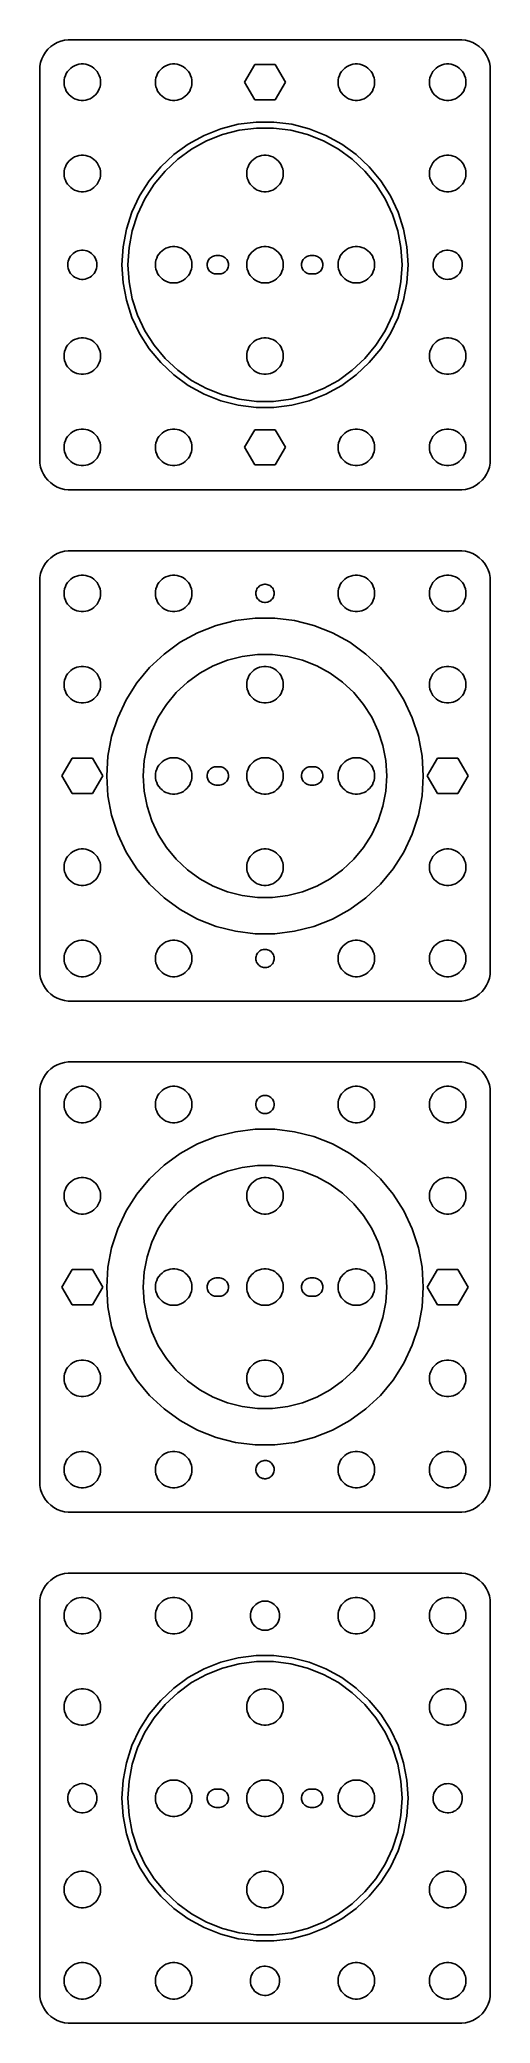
# Model space of a CAD drawing. Header units: metres. Extents: x -37 to 37, y -37 to 289.
import ezdxf

# ---------------------------------------------------------------- set-up
doc = ezdxf.new("R2010")
doc.units = ezdxf.units.M

msp = doc.modelspace()

# ---------------------------------------------------------------- linework, layer by layer
for p, q in [((-36.0451, 286.939), (-36.3815, 286.409)), ((-35.6448, 287.423), (-36.0451, 286.939)), ((-35.1871, 287.853), (-35.6448, 287.423)), ((-34.6791, 288.222), (-35.1871, 287.853)), ((-34.1289, 288.524), (-34.6791, 288.222)), ((-33.5451, 288.755), (-34.1289, 288.524)), ((-32.9369, 288.911), (-33.5451, 288.755)), ((-32.3139, 288.99), (-32.9369, 288.911)), ((32.3139, 288.99), (-32.3139, 288.99)), ((32.9369, 288.911), (32.3139, 288.99)), ((33.5451, 288.755), (32.9369, 288.911)), ((34.1289, 288.524), (33.5451, 288.755)), ((34.6791, 288.222), (34.1289, 288.524)), ((35.1871, 287.853), (34.6791, 288.222)), ((35.6448, 287.423), (35.1871, 287.853)), ((36.0451, 286.939), (35.6448, 287.423)), ((36.3815, 286.409), (36.0451, 286.939)), ((-36.9606, 284.627), (-37, 284)), ((-37, 284), (-37, 220)), ((-36.8429, 285.243), (-36.9606, 284.627)), ((-36.6489, 285.841), (-36.8429, 285.243)), ((-36.3815, 286.409), (-36.6489, 285.841)), ((-32.6289, 283.445), (-32.427, 283.763)), ((-32.427, 283.763), (-32.1869, 284.054)), ((-32.1869, 284.054), (-31.9123, 284.312)), ((-31.9123, 284.312), (-31.6075, 284.533)), ((-31.6075, 284.533), (-31.2773, 284.714)), ((-31.2773, 284.714), (-30.927, 284.853)), ((-30.927, 284.853), (-30.5621, 284.947)), ((-30.5621, 284.947), (-30.1884, 284.994)), ((-30.1884, 284.994), (-29.8116, 284.994)), ((-29.8116, 284.994), (-29.4379, 284.947)), ((-29.4379, 284.947), (-29.0729, 284.853)), ((-29.0729, 284.853), (-28.7227, 284.714)), ((-28.7227, 284.714), (-28.3925, 284.533)), ((-28.3925, 284.533), (-28.0877, 284.312)), ((-28.0877, 284.312), (-27.8131, 284.054)), ((-27.8131, 284.054), (-27.5729, 283.763)), ((-27.5729, 283.763), (-27.3711, 283.445)), ((-17.6289, 283.445), (-17.427, 283.763)), ((-17.427, 283.763), (-17.1869, 284.054)), ((-17.1869, 284.054), (-16.9123, 284.312)), ((-16.9123, 284.312), (-16.6075, 284.533)), ((-16.6075, 284.533), (-16.2773, 284.714)), ((-16.2773, 284.714), (-15.927, 284.853)), ((-15.927, 284.853), (-15.5621, 284.947)), ((-15.5621, 284.947), (-15.1884, 284.994)), ((-15.1884, 284.994), (-14.8116, 284.994)), ((-14.8116, 284.994), (-14.4379, 284.947)), ((-14.4379, 284.947), (-14.0729, 284.853)), ((-14.0729, 284.853), (-13.7227, 284.714)), ((-13.7227, 284.714), (-13.3925, 284.533)), ((-13.3925, 284.533), (-13.0877, 284.312)), ((-13.0877, 284.312), (-12.8131, 284.054)), ((-12.8131, 284.054), (-12.5729, 283.763)), ((-12.5729, 283.763), (-12.3711, 283.445)), ((-3.34659, 282), (-1.67329, 284.898)), ((-1.67329, 284.898), (1.67329, 284.898)), ((1.67329, 284.898), (3.34659, 282)), ((12.3711, 283.445), (12.5729, 283.763)), ((12.5729, 283.763), (12.8131, 284.054)), ((12.8131, 284.054), (13.0877, 284.312)), ((13.0877, 284.312), (13.3925, 284.533)), ((13.3925, 284.533), (13.7227, 284.714)), ((13.7227, 284.714), (14.0729, 284.853)), ((14.0729, 284.853), (14.4379, 284.947)), ((14.4379, 284.947), (14.8116, 284.994)), ((14.8116, 284.994), (15.1884, 284.994)), ((15.1884, 284.994), (15.5621, 284.947)), ((15.5621, 284.947), (15.927, 284.853)), ((15.927, 284.853), (16.2773, 284.714)), ((16.2773, 284.714), (16.6075, 284.533)), ((16.6075, 284.533), (16.9123, 284.312)), ((16.9123, 284.312), (17.1869, 284.054)), ((17.1869, 284.054), (17.427, 283.763)), ((17.427, 283.763), (17.6289, 283.445)), ((27.3711, 283.445), (27.5729, 283.763)), ((27.5729, 283.763), (27.8131, 284.054)), ((27.8131, 284.054), (28.0877, 284.312)), ((28.0877, 284.312), (28.3925, 284.533)), ((28.3925, 284.533), (28.7227, 284.714)), ((28.7227, 284.714), (29.0729, 284.853)), ((29.0729, 284.853), (29.4379, 284.947)), ((29.4379, 284.947), (29.8116, 284.994)), ((29.8116, 284.994), (30.1884, 284.994)), ((30.1884, 284.994), (30.5621, 284.947)), ((30.5621, 284.947), (30.927, 284.853)), ((30.927, 284.853), (31.2773, 284.714)), ((31.2773, 284.714), (31.6075, 284.533)), ((31.6075, 284.533), (31.9123, 284.312)), ((31.9123, 284.312), (32.1869, 284.054)), ((32.1869, 284.054), (32.427, 283.763)), ((32.427, 283.763), (32.6289, 283.445)), ((36.6489, 285.841), (36.3815, 286.409)), ((36.8429, 285.243), (36.6489, 285.841)), ((36.9606, 284.627), (36.8429, 285.243)), ((37, 284), (36.9606, 284.627)), ((37, 220), (37, 284)), ((-33, 282), (-32.9763, 282.376)), ((-32.9763, 281.624), (-33, 282)), ((-32.9763, 282.376), (-32.9057, 282.746)), ((-32.9057, 281.254), (-32.9763, 281.624)), ((-32.9057, 282.746), (-32.7893, 283.104)), ((-32.7893, 280.896), (-32.9057, 281.254)), ((-32.7893, 283.104), (-32.6289, 283.445)), ((-32.6289, 280.555), (-32.7893, 280.896)), ((-32.427, 280.237), (-32.6289, 280.555)), ((-27.3711, 280.555), (-27.5729, 280.237)), ((-27.3711, 283.445), (-27.2107, 283.104)), ((-27.2107, 280.896), (-27.3711, 280.555)), ((-27.2107, 283.104), (-27.0942, 282.746)), ((-27.0942, 281.254), (-27.2107, 280.896)), ((-27.0942, 282.746), (-27.0237, 282.376)), ((-27.0237, 281.624), (-27.0942, 281.254)), ((-27.0237, 282.376), (-27, 282)), ((-27, 282), (-27.0237, 281.624)), ((-18, 282), (-17.9763, 282.376)), ((-17.9763, 281.624), (-18, 282)), ((-17.9763, 282.376), (-17.9057, 282.746)), ((-17.9057, 281.254), (-17.9763, 281.624)), ((-17.9057, 282.746), (-17.7893, 283.104)), ((-17.7893, 280.896), (-17.9057, 281.254)), ((-17.7893, 283.104), (-17.6289, 283.445)), ((-17.6289, 280.555), (-17.7893, 280.896)), ((-17.427, 280.237), (-17.6289, 280.555)), ((-12.3711, 280.555), (-12.5729, 280.237)), ((-12.3711, 283.445), (-12.2107, 283.104)), ((-12.2107, 280.896), (-12.3711, 280.555)), ((-12.2107, 283.104), (-12.0942, 282.746)), ((-12.0942, 281.254), (-12.2107, 280.896)), ((-12.0942, 282.746), (-12.0237, 282.376)), ((-12.0237, 281.624), (-12.0942, 281.254)), ((-12.0237, 282.376), (-12, 282)), ((-12, 282), (-12.0237, 281.624)), ((-1.67329, 279.102), (-3.34659, 282)), ((3.34659, 282), (1.67329, 279.102)), ((12, 282), (12.0237, 282.376)), ((12.0237, 281.624), (12, 282)), ((12.0237, 282.376), (12.0942, 282.746)), ((12.0942, 281.254), (12.0237, 281.624)), ((12.0942, 282.746), (12.2107, 283.104)), ((12.2107, 280.896), (12.0942, 281.254)), ((12.2107, 283.104), (12.3711, 283.445)), ((12.3711, 280.555), (12.2107, 280.896)), ((12.5729, 280.237), (12.3711, 280.555)), ((17.6289, 280.555), (17.427, 280.237)), ((17.6289, 283.445), (17.7893, 283.104)), ((17.7893, 280.896), (17.6289, 280.555)), ((17.7893, 283.104), (17.9057, 282.746)), ((17.9057, 281.254), (17.7893, 280.896)), ((17.9057, 282.746), (17.9763, 282.376)), ((17.9763, 281.624), (17.9057, 281.254)), ((17.9763, 282.376), (18, 282)), ((18, 282), (17.9763, 281.624)), ((27, 282), (27.0237, 282.376)), ((27.0237, 281.624), (27, 282)), ((27.0237, 282.376), (27.0942, 282.746)), ((27.0942, 281.254), (27.0237, 281.624)), ((27.0942, 282.746), (27.2107, 283.104)), ((27.2107, 280.896), (27.0942, 281.254)), ((27.2107, 283.104), (27.3711, 283.445)), ((27.3711, 280.555), (27.2107, 280.896)), ((27.5729, 280.237), (27.3711, 280.555)), ((32.6289, 280.555), (32.427, 280.237)), ((32.6289, 283.445), (32.7893, 283.104)), ((32.7893, 280.896), (32.6289, 280.555)), ((32.7893, 283.104), (32.9057, 282.746)), ((32.9057, 281.254), (32.7893, 280.896)), ((32.9057, 282.746), (32.9763, 282.376)), ((32.9763, 281.624), (32.9057, 281.254)), ((32.9763, 282.376), (33, 282)), ((33, 282), (32.9763, 281.624)), ((-32.1869, 279.946), (-32.427, 280.237)), ((-31.9123, 279.688), (-32.1869, 279.946)), ((-31.6075, 279.467), (-31.9123, 279.688)), ((-31.2773, 279.286), (-31.6075, 279.467)), ((-30.927, 279.147), (-31.2773, 279.286)), ((-30.5621, 279.053), (-30.927, 279.147)), ((-30.1884, 279.006), (-30.5621, 279.053)), ((-29.8116, 279.006), (-30.1884, 279.006)), ((-29.4379, 279.053), (-29.8116, 279.006)), ((-29.0729, 279.147), (-29.4379, 279.053)), ((-28.7227, 279.286), (-29.0729, 279.147)), ((-28.3925, 279.467), (-28.7227, 279.286)), ((-28.0877, 279.688), (-28.3925, 279.467)), ((-27.8131, 279.946), (-28.0877, 279.688)), ((-27.5729, 280.237), (-27.8131, 279.946)), ((-17.1869, 279.946), (-17.427, 280.237)), ((-16.9123, 279.688), (-17.1869, 279.946)), ((-16.6075, 279.467), (-16.9123, 279.688)), ((-16.2773, 279.286), (-16.6075, 279.467)), ((-15.927, 279.147), (-16.2773, 279.286)), ((-15.5621, 279.053), (-15.927, 279.147)), ((-15.1884, 279.006), (-15.5621, 279.053)), ((-14.8116, 279.006), (-15.1884, 279.006)), ((-14.4379, 279.053), (-14.8116, 279.006)), ((-14.0729, 279.147), (-14.4379, 279.053)), ((-13.7227, 279.286), (-14.0729, 279.147)), ((-13.3925, 279.467), (-13.7227, 279.286)), ((-13.0877, 279.688), (-13.3925, 279.467)), ((-12.8131, 279.946), (-13.0877, 279.688)), ((-12.5729, 280.237), (-12.8131, 279.946)), ((1.67329, 279.102), (-1.67329, 279.102)), ((12.8131, 279.946), (12.5729, 280.237)), ((13.0877, 279.688), (12.8131, 279.946)), ((13.3925, 279.467), (13.0877, 279.688)), ((13.7227, 279.286), (13.3925, 279.467)), ((14.0729, 279.147), (13.7227, 279.286)), ((14.4379, 279.053), (14.0729, 279.147)), ((14.8116, 279.006), (14.4379, 279.053)), ((15.1884, 279.006), (14.8116, 279.006)), ((15.5621, 279.053), (15.1884, 279.006)), ((15.927, 279.147), (15.5621, 279.053)), ((16.2773, 279.286), (15.927, 279.147)), ((16.6075, 279.467), (16.2773, 279.286)), ((16.9123, 279.688), (16.6075, 279.467)), ((17.1869, 279.946), (16.9123, 279.688)), ((17.427, 280.237), (17.1869, 279.946)), ((27.8131, 279.946), (27.5729, 280.237)), ((28.0877, 279.688), (27.8131, 279.946)), ((28.3925, 279.467), (28.0877, 279.688)), ((28.7227, 279.286), (28.3925, 279.467)), ((29.0729, 279.147), (28.7227, 279.286)), ((29.4379, 279.053), (29.0729, 279.147)), ((29.8116, 279.006), (29.4379, 279.053)), ((30.1884, 279.006), (29.8116, 279.006)), ((30.5621, 279.053), (30.1884, 279.006)), ((30.927, 279.147), (30.5621, 279.053)), ((31.2773, 279.286), (30.927, 279.147)), ((31.6075, 279.467), (31.2773, 279.286)), ((31.9123, 279.688), (31.6075, 279.467)), ((32.1869, 279.946), (31.9123, 279.688)), ((32.427, 280.237), (32.1869, 279.946)), ((-10.0058, 273.263), (-7.26189, 274.35)), ((-7.26189, 274.35), (-4.40346, 275.084)), ((-4.21606, 274.101), (-6.95288, 273.399)), ((-4.40346, 275.084), (-1.47557, 275.454)), ((-1.41278, 274.456), (-4.21606, 274.101)), ((-1.47557, 275.454), (1.47557, 275.454)), ((1.41278, 274.456), (-1.41278, 274.456)), ((4.21606, 274.101), (1.41278, 274.456)), ((1.47557, 275.454), (4.40346, 275.084)), ((6.95288, 273.399), (4.21606, 274.101)), ((4.40346, 275.084), (7.26189, 274.35)), ((7.26189, 274.35), (10.0058, 273.263)), ((-14.9795, 270.107), (-12.5919, 271.842)), ((-12.0561, 270.997), (-14.342, 269.337)), ((-12.5919, 271.842), (-10.0058, 273.263)), ((-9.58003, 272.359), (-12.0561, 270.997)), ((-6.95288, 273.399), (-9.58003, 272.359)), ((9.58003, 272.359), (6.95288, 273.399)), ((12.0561, 270.997), (9.58003, 272.359)), ((10.0058, 273.263), (12.5919, 271.842)), ((14.342, 269.337), (12.0561, 270.997)), ((12.5919, 271.842), (14.9795, 270.107)), ((-33, 267), (-32.9763, 267.376)), ((-32.9763, 267.376), (-32.9057, 267.746)), ((-32.9057, 267.746), (-32.7893, 268.104)), ((-32.7893, 268.104), (-32.6289, 268.445)), ((-32.6289, 268.445), (-32.427, 268.763)), ((-32.427, 268.763), (-32.1869, 269.054)), ((-32.1869, 269.054), (-31.9123, 269.312)), ((-31.9123, 269.312), (-31.6075, 269.533)), ((-31.6075, 269.533), (-31.2773, 269.714)), ((-31.2773, 269.714), (-30.927, 269.853)), ((-30.927, 269.853), (-30.5621, 269.947)), ((-30.5621, 269.947), (-30.1884, 269.994)), ((-30.1884, 269.994), (-29.8116, 269.994)), ((-29.8116, 269.994), (-29.4379, 269.947)), ((-29.4379, 269.947), (-29.0729, 269.853)), ((-29.0729, 269.853), (-28.7227, 269.714)), ((-28.7227, 269.714), (-28.3925, 269.533)), ((-28.3925, 269.533), (-28.0877, 269.312)), ((-28.0877, 269.312), (-27.8131, 269.054)), ((-27.8131, 269.054), (-27.5729, 268.763)), ((-27.5729, 268.763), (-27.3711, 268.445)), ((-27.3711, 268.445), (-27.2107, 268.104)), ((-27.2107, 268.104), (-27.0942, 267.746)), ((-27.0942, 267.746), (-27.0237, 267.376)), ((-27.0237, 267.376), (-27, 267)), ((-19.0119, 265.813), (-17.1308, 268.087)), ((-16.4018, 267.402), (-18.2029, 265.225)), ((-17.1308, 268.087), (-14.9795, 270.107)), ((-14.342, 269.337), (-16.4018, 267.402)), ((-3, 267), (-2.97633, 267.376)), ((-2.97633, 267.376), (-2.90575, 267.746)), ((-2.90575, 267.746), (-2.78932, 268.104)), ((-2.78932, 268.104), (-2.62891, 268.445)), ((-2.62891, 268.445), (-2.42705, 268.763)), ((-2.42705, 268.763), (-2.1869, 269.054)), ((-2.1869, 269.054), (-1.91226, 269.312)), ((-1.91226, 269.312), (-1.60747, 269.533)), ((-1.60747, 269.533), (-1.27733, 269.714)), ((-1.27733, 269.714), (-0.927048, 269.853)), ((-0.927048, 269.853), (-0.562134, 269.947)), ((-0.562134, 269.947), (-0.18837, 269.994)), ((-0.18837, 269.994), (0.18837, 269.994)), ((0.18837, 269.994), (0.562134, 269.947)), ((0.562134, 269.947), (0.927048, 269.853)), ((0.927048, 269.853), (1.27733, 269.714)), ((1.27733, 269.714), (1.60747, 269.533)), ((1.60747, 269.533), (1.91226, 269.312)), ((1.91226, 269.312), (2.1869, 269.054)), ((2.1869, 269.054), (2.42705, 268.763)), ((2.42705, 268.763), (2.62891, 268.445)), ((2.62891, 268.445), (2.78932, 268.104)), ((2.78932, 268.104), (2.90575, 267.746)), ((2.90575, 267.746), (2.97633, 267.376)), ((2.97633, 267.376), (3, 267)), ((16.4018, 267.402), (14.342, 269.337)), ((14.9795, 270.107), (17.1308, 268.087)), ((18.2029, 265.225), (16.4018, 267.402)), ((17.1308, 268.087), (19.0119, 265.813)), ((27, 267), (27.0237, 267.376)), ((27.0237, 267.376), (27.0942, 267.746)), ((27.0942, 267.746), (27.2107, 268.104)), ((27.2107, 268.104), (27.3711, 268.445)), ((27.3711, 268.445), (27.5729, 268.763)), ((27.5729, 268.763), (27.8131, 269.054)), ((27.8131, 269.054), (28.0877, 269.312)), ((28.0877, 269.312), (28.3925, 269.533)), ((28.3925, 269.533), (28.7227, 269.714)), ((28.7227, 269.714), (29.0729, 269.853)), ((29.0729, 269.853), (29.4379, 269.947)), ((29.4379, 269.947), (29.8116, 269.994)), ((29.8116, 269.994), (30.1884, 269.994)), ((30.1884, 269.994), (30.5621, 269.947)), ((30.5621, 269.947), (30.927, 269.853)), ((30.927, 269.853), (31.2773, 269.714)), ((31.2773, 269.714), (31.6075, 269.533)), ((31.6075, 269.533), (31.9123, 269.312)), ((31.9123, 269.312), (32.1869, 269.054)), ((32.1869, 269.054), (32.427, 268.763)), ((32.427, 268.763), (32.6289, 268.445)), ((32.6289, 268.445), (32.7893, 268.104)), ((32.7893, 268.104), (32.9057, 267.746)), ((32.9057, 267.746), (32.9763, 267.376)), ((32.9763, 267.376), (33, 267)), ((-32.9763, 266.624), (-33, 267)), ((-32.9057, 266.254), (-32.9763, 266.624)), ((-32.7893, 265.896), (-32.9057, 266.254)), ((-32.6289, 265.555), (-32.7893, 265.896)), ((-32.427, 265.237), (-32.6289, 265.555)), ((-32.1869, 264.946), (-32.427, 265.237)), ((-31.9123, 264.688), (-32.1869, 264.946)), ((-31.6075, 264.467), (-31.9123, 264.688)), ((-31.2773, 264.286), (-31.6075, 264.467)), ((-30.927, 264.147), (-31.2773, 264.286)), ((-30.5621, 264.053), (-30.927, 264.147)), ((-30.1884, 264.006), (-30.5621, 264.053)), ((-29.4379, 264.053), (-29.8116, 264.006)), ((-29.0729, 264.147), (-29.4379, 264.053)), ((-28.7227, 264.286), (-29.0729, 264.147)), ((-28.3925, 264.467), (-28.7227, 264.286)), ((-28.0877, 264.688), (-28.3925, 264.467)), ((-27.8131, 264.946), (-28.0877, 264.688)), ((-27.5729, 265.237), (-27.8131, 264.946)), ((-27.3711, 265.555), (-27.5729, 265.237)), ((-27.2107, 265.896), (-27.3711, 265.555)), ((-27.0942, 266.254), (-27.2107, 265.896)), ((-27.0237, 266.624), (-27.0942, 266.254)), ((-27, 267), (-27.0237, 266.624)), ((-20.5932, 263.321), (-19.0119, 265.813)), ((-18.2029, 265.225), (-19.7169, 262.839)), ((-2.97633, 266.624), (-3, 267)), ((-2.90575, 266.254), (-2.97633, 266.624)), ((-2.78932, 265.896), (-2.90575, 266.254)), ((-2.62891, 265.555), (-2.78932, 265.896)), ((-2.42705, 265.237), (-2.62891, 265.555)), ((-2.1869, 264.946), (-2.42705, 265.237)), ((-1.91226, 264.688), (-2.1869, 264.946)), ((-1.60747, 264.467), (-1.91226, 264.688)), ((-1.27733, 264.286), (-1.60747, 264.467)), ((-0.927048, 264.147), (-1.27733, 264.286)), ((-0.562134, 264.053), (-0.927048, 264.147)), ((-0.18837, 264.006), (-0.562134, 264.053)), ((0.562134, 264.053), (0.18837, 264.006)), ((0.927048, 264.147), (0.562134, 264.053)), ((1.27733, 264.286), (0.927048, 264.147)), ((1.60747, 264.467), (1.27733, 264.286)), ((1.91226, 264.688), (1.60747, 264.467)), ((2.1869, 264.946), (1.91226, 264.688)), ((2.42705, 265.237), (2.1869, 264.946)), ((2.62891, 265.555), (2.42705, 265.237)), ((2.78932, 265.896), (2.62891, 265.555)), ((2.90575, 266.254), (2.78932, 265.896)), ((2.97633, 266.624), (2.90575, 266.254)), ((3, 267), (2.97633, 266.624)), ((19.7169, 262.839), (18.2029, 265.225)), ((19.0119, 265.813), (20.5932, 263.321)), ((27.0237, 266.624), (27, 267)), ((27.0942, 266.254), (27.0237, 266.624)), ((27.2107, 265.896), (27.0942, 266.254)), ((27.3711, 265.555), (27.2107, 265.896)), ((27.5729, 265.237), (27.3711, 265.555)), ((27.8131, 264.946), (27.5729, 265.237)), ((28.0877, 264.688), (27.8131, 264.946)), ((28.3925, 264.467), (28.0877, 264.688)), ((28.7227, 264.286), (28.3925, 264.467)), ((29.0729, 264.147), (28.7227, 264.286)), ((29.4379, 264.053), (29.0729, 264.147)), ((29.8116, 264.006), (29.4379, 264.053)), ((30.5621, 264.053), (30.1884, 264.006)), ((30.927, 264.147), (30.5621, 264.053)), ((31.2773, 264.286), (30.927, 264.147)), ((31.6075, 264.467), (31.2773, 264.286)), ((31.9123, 264.688), (31.6075, 264.467)), ((32.1869, 264.946), (31.9123, 264.688)), ((32.427, 265.237), (32.1869, 264.946)), ((32.6289, 265.555), (32.427, 265.237)), ((32.7893, 265.896), (32.6289, 265.555)), ((32.9057, 266.254), (32.7893, 265.896)), ((32.9763, 266.624), (32.9057, 266.254)), ((33, 267), (32.9763, 266.624)), ((-29.8116, 264.006), (-30.1884, 264.006)), ((-21.8497, 260.651), (-20.5932, 263.321)), ((-19.7169, 262.839), (-20.92, 260.283)), ((0.18837, 264.006), (-0.18837, 264.006)), ((20.92, 260.283), (19.7169, 262.839)), ((20.5932, 263.321), (21.8497, 260.651)), ((30.1884, 264.006), (29.8116, 264.006)), ((-23.3147, 254.945), (-22.7617, 257.844)), ((-22.7617, 257.844), (-21.8497, 260.651)), ((-21.7931, 257.596), (-22.3226, 254.82)), ((-20.92, 260.283), (-21.7931, 257.596)), ((21.7931, 257.596), (20.92, 260.283)), ((22.3226, 254.82), (21.7931, 257.596)), ((21.8497, 260.651), (22.7617, 257.844)), ((22.7617, 257.844), (23.3147, 254.945)), ((-31.0219, 254.172), (-30.7416, 254.283)), ((-30.7416, 254.283), (-30.4497, 254.357)), ((-30.4497, 254.357), (-30.1507, 254.395)), ((-30.1507, 254.395), (-29.8493, 254.395)), ((-29.8493, 254.395), (-29.5503, 254.357)), ((-29.5503, 254.357), (-29.2583, 254.283)), ((-29.2583, 254.283), (-28.9781, 254.172)), ((-23.5, 252), (-23.3147, 254.945)), ((-22.3226, 254.82), (-22.5, 252)), ((-17.1869, 254.054), (-16.9123, 254.312)), ((-16.9123, 254.312), (-16.6075, 254.533)), ((-16.6075, 254.533), (-16.2773, 254.714)), ((-16.2773, 254.714), (-15.927, 254.853)), ((-15.927, 254.853), (-15.5621, 254.947)), ((-15.5621, 254.947), (-15.1884, 254.994)), ((-15.1884, 254.994), (-14.8116, 254.994)), ((-14.8116, 254.994), (-14.4379, 254.947)), ((-14.4379, 254.947), (-14.0729, 254.853)), ((-14.0729, 254.853), (-13.7227, 254.714)), ((-13.7227, 254.714), (-13.3925, 254.533)), ((-13.3925, 254.533), (-13.0877, 254.312)), ((-13.0877, 254.312), (-12.8131, 254.054)), ((-2.1869, 254.054), (-1.91226, 254.312)), ((-1.91226, 254.312), (-1.60747, 254.533)), ((-1.60747, 254.533), (-1.27733, 254.714)), ((-1.27733, 254.714), (-0.927048, 254.853)), ((-0.927048, 254.853), (-0.562134, 254.947)), ((-0.562134, 254.947), (-0.18837, 254.994)), ((-0.18837, 254.994), (0.18837, 254.994)), ((0.18837, 254.994), (0.562134, 254.947)), ((0.562134, 254.947), (0.927048, 254.853)), ((0.927048, 254.853), (1.27733, 254.714)), ((1.27733, 254.714), (1.60747, 254.533)), ((1.60747, 254.533), (1.91226, 254.312)), ((1.91226, 254.312), (2.1869, 254.054)), ((12.8131, 254.054), (13.0877, 254.312)), ((13.0877, 254.312), (13.3925, 254.533)), ((13.3925, 254.533), (13.7227, 254.714)), ((13.7227, 254.714), (14.0729, 254.853)), ((14.0729, 254.853), (14.4379, 254.947)), ((14.4379, 254.947), (14.8116, 254.994)), ((14.8116, 254.994), (15.1884, 254.994)), ((15.1884, 254.994), (15.5621, 254.947)), ((15.5621, 254.947), (15.927, 254.853)), ((15.927, 254.853), (16.2773, 254.714)), ((16.2773, 254.714), (16.6075, 254.533)), ((16.6075, 254.533), (16.9123, 254.312)), ((16.9123, 254.312), (17.1869, 254.054)), ((22.5, 252), (22.3226, 254.82)), ((23.3147, 254.945), (23.5, 252)), ((28.9329, 254.15), (29.2107, 254.266)), ((29.2107, 254.266), (29.501, 254.348)), ((29.501, 254.348), (29.7992, 254.392)), ((29.7992, 254.392), (30.1005, 254.398)), ((30.1005, 254.398), (30.4002, 254.366)), ((30.4002, 254.366), (30.6937, 254.298)), ((30.6937, 254.298), (30.9762, 254.193)), ((-32.4, 252), (-32.3811, 252.301)), ((-32.3811, 251.699), (-32.4, 252)), ((-32.3811, 252.301), (-32.3246, 252.597)), ((-32.3246, 251.403), (-32.3811, 251.699)), ((-32.3246, 252.597), (-32.2315, 252.883)), ((-32.2315, 251.117), (-32.3246, 251.403)), ((-32.2315, 252.883), (-32.1031, 253.156)), ((-32.1031, 250.844), (-32.2315, 251.117)), ((-32.1031, 253.156), (-31.9416, 253.411)), ((-31.9416, 253.411), (-31.7495, 253.643)), ((-31.7495, 253.643), (-31.5298, 253.849)), ((-31.5298, 253.849), (-31.286, 254.026)), ((-31.286, 254.026), (-31.0219, 254.172)), ((-28.9781, 254.172), (-28.714, 254.026)), ((-28.714, 254.026), (-28.4702, 253.849)), ((-28.4702, 253.849), (-28.2505, 253.643)), ((-28.2505, 253.643), (-28.0583, 253.411)), ((-28.0583, 253.411), (-27.8969, 253.156)), ((-27.8969, 253.156), (-27.7685, 252.883)), ((-27.7685, 251.117), (-27.8969, 250.844)), ((-27.7685, 252.883), (-27.6754, 252.597)), ((-27.6754, 251.403), (-27.7685, 251.117)), ((-27.6754, 252.597), (-27.6189, 252.301)), ((-27.6189, 251.699), (-27.6754, 251.403)), ((-27.6189, 252.301), (-27.6, 252)), ((-27.6, 252), (-27.6189, 251.699)), ((-23.3147, 249.055), (-23.5, 252)), ((-22.5, 252), (-22.3226, 249.18)), ((-18, 252), (-17.9763, 252.376)), ((-17.9763, 251.624), (-18, 252)), ((-17.9763, 252.376), (-17.9057, 252.746)), ((-17.9057, 251.254), (-17.9763, 251.624)), ((-17.9057, 252.746), (-17.7893, 253.104)), ((-17.7893, 250.896), (-17.9057, 251.254)), ((-17.7893, 253.104), (-17.6289, 253.445)), ((-17.6289, 253.445), (-17.427, 253.763)), ((-17.427, 253.763), (-17.1869, 254.054)), ((-12.8131, 254.054), (-12.5729, 253.763)), ((-12.5729, 253.763), (-12.3711, 253.445)), ((-12.3711, 253.445), (-12.2107, 253.104)), ((-12.2107, 253.104), (-12.0942, 252.746)), ((-12.0942, 251.254), (-12.2107, 250.896)), ((-12.0942, 252.746), (-12.0237, 252.376)), ((-12.0237, 251.624), (-12.0942, 251.254)), ((-12.0237, 252.376), (-12, 252)), ((-12, 252), (-12.0237, 251.624)), ((-9.5, 252), (-9.48816, 252.188)), ((-9.48816, 251.812), (-9.5, 252)), ((-9.48816, 252.188), (-9.45287, 252.373)), ((-9.45287, 251.627), (-9.48816, 251.812)), ((-9.45287, 252.373), (-9.39465, 252.552)), ((-9.39465, 251.448), (-9.45287, 251.627)), ((-9.39465, 252.552), (-9.31445, 252.723)), ((-9.31445, 251.277), (-9.39465, 251.448)), ((-9.31445, 252.723), (-9.21352, 252.882)), ((-9.21352, 251.118), (-9.31445, 251.277)), ((-9.21352, 252.882), (-9.09344, 253.027)), ((-9.09344, 250.973), (-9.21352, 251.118)), ((-9.09344, 253.027), (-8.95613, 253.156)), ((-8.95613, 253.156), (-8.80373, 253.266)), ((-8.80373, 253.266), (-8.63866, 253.357)), ((-8.63866, 253.357), (-8.46352, 253.427)), ((-8.46352, 253.427), (-8.28107, 253.473)), ((-8.28107, 253.473), (-8.09418, 253.497)), ((-8.09418, 253.497), (-7.40581, 253.497)), ((-7.40581, 253.497), (-7.21892, 253.473)), ((-7.21892, 253.473), (-7.03647, 253.427)), ((-7.03647, 253.427), (-6.86133, 253.357)), ((-6.86133, 253.357), (-6.69626, 253.266)), ((-6.69626, 253.266), (-6.54385, 253.156)), ((-6.54385, 253.156), (-6.40654, 253.027)), ((-6.40654, 253.027), (-6.28647, 252.882)), ((-6.28647, 251.118), (-6.40654, 250.973)), ((-6.28647, 252.882), (-6.18553, 252.723)), ((-6.18553, 251.277), (-6.28647, 251.118)), ((-6.18553, 252.723), (-6.10533, 252.552)), ((-6.10533, 251.448), (-6.18553, 251.277)), ((-6.10533, 252.552), (-6.04712, 252.373)), ((-6.04712, 251.627), (-6.10533, 251.448)), ((-6.04712, 252.373), (-6.01183, 252.188)), ((-6.01183, 251.812), (-6.04712, 251.627)), ((-6.01183, 252.188), (-6, 252)), ((-6, 252), (-6.01183, 251.812)), ((-3, 252), (-2.97633, 252.376)), ((-2.97633, 251.624), (-3, 252)), ((-2.97633, 252.376), (-2.90575, 252.746)), ((-2.90575, 251.254), (-2.97633, 251.624)), ((-2.90575, 252.746), (-2.78932, 253.104)), ((-2.78932, 250.896), (-2.90575, 251.254)), ((-2.78932, 253.104), (-2.62891, 253.445)), ((-2.62891, 253.445), (-2.42705, 253.763)), ((-2.42705, 253.763), (-2.1869, 254.054)), ((2.1869, 254.054), (2.42705, 253.763)), ((2.42705, 253.763), (2.62891, 253.445)), ((2.62891, 253.445), (2.78932, 253.104)), ((2.78932, 253.104), (2.90575, 252.746)), ((2.90575, 251.254), (2.78932, 250.896)), ((2.90575, 252.746), (2.97633, 252.376)), ((2.97633, 251.624), (2.90575, 251.254)), ((2.97633, 252.376), (3, 252)), ((3, 252), (2.97633, 251.624)), ((6, 252), (6.01183, 252.188)), ((6.01183, 251.812), (6, 252)), ((6.01183, 252.188), (6.04712, 252.373)), ((6.04712, 251.627), (6.01183, 251.812)), ((6.04712, 252.373), (6.10533, 252.552)), ((6.10533, 251.448), (6.04712, 251.627)), ((6.10533, 252.552), (6.18553, 252.723)), ((6.18553, 251.277), (6.10533, 251.448)), ((6.18553, 252.723), (6.28647, 252.882)), ((6.28647, 251.118), (6.18553, 251.277)), ((6.28647, 252.882), (6.40654, 253.027)), ((6.40654, 250.973), (6.28647, 251.118)), ((6.40654, 253.027), (6.54385, 253.156)), ((6.54385, 253.156), (6.69626, 253.266)), ((6.69626, 253.266), (6.86133, 253.357)), ((6.86133, 253.357), (7.03647, 253.427)), ((7.03647, 253.427), (7.21892, 253.473)), ((7.21892, 253.473), (7.40581, 253.497)), ((7.40581, 253.497), (8.09418, 253.497)), ((8.09418, 253.497), (8.28107, 253.473)), ((8.28107, 253.473), (8.46352, 253.427)), ((8.46352, 253.427), (8.63866, 253.357)), ((8.63866, 253.357), (8.80373, 253.266)), ((8.80373, 253.266), (8.95613, 253.156)), ((8.95613, 253.156), (9.09344, 253.027)), ((9.09344, 253.027), (9.21352, 252.882)), ((9.21352, 251.118), (9.09344, 250.973)), ((9.21352, 252.882), (9.31445, 252.723)), ((9.31445, 251.277), (9.21352, 251.118)), ((9.31445, 252.723), (9.39465, 252.552)), ((9.39465, 251.448), (9.31445, 251.277)), ((9.39465, 252.552), (9.45287, 252.373)), ((9.45287, 251.627), (9.39465, 251.448)), ((9.45287, 252.373), (9.48816, 252.188)), ((9.48816, 251.812), (9.45287, 251.627)), ((9.48816, 252.188), (9.5, 252)), ((9.5, 252), (9.48816, 251.812)), ((12, 252), (12.0237, 252.376)), ((12.0237, 251.624), (12, 252)), ((12.0237, 252.376), (12.0942, 252.746)), ((12.0942, 251.254), (12.0237, 251.624)), ((12.0942, 252.746), (12.2107, 253.104)), ((12.2107, 250.896), (12.0942, 251.254)), ((12.2107, 253.104), (12.3711, 253.445)), ((12.3711, 253.445), (12.5729, 253.763)), ((12.5729, 253.763), (12.8131, 254.054)), ((17.1869, 254.054), (17.427, 253.763)), ((17.427, 253.763), (17.6289, 253.445)), ((17.6289, 253.445), (17.7893, 253.104)), ((17.7893, 253.104), (17.9057, 252.746)), ((17.9057, 251.254), (17.7893, 250.896)), ((17.9057, 252.746), (17.9763, 252.376)), ((17.9763, 251.624), (17.9057, 251.254)), ((17.9763, 252.376), (18, 252)), ((18, 252), (17.9763, 251.624)), ((22.3226, 249.18), (22.5, 252)), ((23.5, 252), (23.3147, 249.055)), ((27.6005, 251.95), (27.6131, 252.251)), ((27.6257, 251.649), (27.6005, 251.95)), ((27.6131, 252.251), (27.6634, 252.548)), ((27.6884, 251.355), (27.6257, 251.649)), ((27.6634, 252.548), (27.7505, 252.837)), ((27.7875, 251.07), (27.6884, 251.355)), ((27.7505, 252.837), (27.8731, 253.112)), ((27.9215, 250.8), (27.7875, 251.07)), ((27.8731, 253.112), (28.0292, 253.37)), ((28.0292, 253.37), (28.2164, 253.606)), ((28.2164, 253.606), (28.4318, 253.817)), ((28.4318, 253.817), (28.6719, 253.999)), ((28.6719, 253.999), (28.9329, 254.15)), ((30.9762, 254.193), (31.2433, 254.053)), ((31.2433, 254.053), (31.4908, 253.881)), ((31.4908, 253.881), (31.7147, 253.679)), ((31.7147, 253.679), (31.9117, 253.451)), ((31.9117, 253.451), (32.0785, 253.2)), ((32.0785, 253.2), (32.2125, 252.93)), ((32.2495, 251.163), (32.1269, 250.888)), ((32.2125, 252.93), (32.3116, 252.645)), ((32.3366, 251.452), (32.2495, 251.163)), ((32.3116, 252.645), (32.3743, 252.351)), ((32.3868, 251.749), (32.3366, 251.452)), ((32.3743, 252.351), (32.3995, 252.05)), ((32.3995, 252.05), (32.3868, 251.749)), ((-31.9416, 250.589), (-32.1031, 250.844)), ((-31.7495, 250.357), (-31.9416, 250.589)), ((-31.5298, 250.151), (-31.7495, 250.357)), ((-31.286, 249.974), (-31.5298, 250.151)), ((-31.0219, 249.828), (-31.286, 249.974)), ((-30.7416, 249.717), (-31.0219, 249.828)), ((-30.4497, 249.643), (-30.7416, 249.717)), ((-30.1507, 249.605), (-30.4497, 249.643)), ((-29.8493, 249.605), (-30.1507, 249.605)), ((-29.5503, 249.643), (-29.8493, 249.605)), ((-29.2583, 249.717), (-29.5503, 249.643)), ((-28.9781, 249.828), (-29.2583, 249.717)), ((-28.714, 249.974), (-28.9781, 249.828)), ((-28.4702, 250.151), (-28.714, 249.974)), ((-28.2505, 250.357), (-28.4702, 250.151)), ((-28.0583, 250.589), (-28.2505, 250.357)), ((-27.8969, 250.844), (-28.0583, 250.589)), ((-22.7617, 246.156), (-23.3147, 249.055)), ((-22.3226, 249.18), (-21.7931, 246.404)), ((-17.6289, 250.555), (-17.7893, 250.896)), ((-17.427, 250.237), (-17.6289, 250.555)), ((-17.1869, 249.946), (-17.427, 250.237)), ((-16.9123, 249.688), (-17.1869, 249.946)), ((-16.6075, 249.467), (-16.9123, 249.688)), ((-16.2773, 249.286), (-16.6075, 249.467)), ((-15.927, 249.147), (-16.2773, 249.286)), ((-15.5621, 249.053), (-15.927, 249.147)), ((-15.1884, 249.006), (-15.5621, 249.053)), ((-14.8116, 249.006), (-15.1884, 249.006)), ((-14.4379, 249.053), (-14.8116, 249.006)), ((-14.0729, 249.147), (-14.4379, 249.053)), ((-13.7227, 249.286), (-14.0729, 249.147)), ((-13.3925, 249.467), (-13.7227, 249.286)), ((-13.0877, 249.688), (-13.3925, 249.467)), ((-12.8131, 249.946), (-13.0877, 249.688)), ((-12.5729, 250.237), (-12.8131, 249.946)), ((-12.3711, 250.555), (-12.5729, 250.237)), ((-12.2107, 250.896), (-12.3711, 250.555)), ((-8.95613, 250.844), (-9.09344, 250.973)), ((-8.80373, 250.734), (-8.95613, 250.844)), ((-8.63866, 250.643), (-8.80373, 250.734)), ((-8.46352, 250.573), (-8.63866, 250.643)), ((-8.28107, 250.527), (-8.46352, 250.573)), ((-8.09418, 250.503), (-8.28107, 250.527)), ((-7.40581, 250.503), (-8.09418, 250.503)), ((-7.21892, 250.527), (-7.40581, 250.503)), ((-7.03647, 250.573), (-7.21892, 250.527)), ((-6.86133, 250.643), (-7.03647, 250.573)), ((-6.69626, 250.734), (-6.86133, 250.643)), ((-6.54385, 250.844), (-6.69626, 250.734)), ((-6.40654, 250.973), (-6.54385, 250.844)), ((-2.62891, 250.555), (-2.78932, 250.896)), ((-2.42705, 250.237), (-2.62891, 250.555)), ((-2.1869, 249.946), (-2.42705, 250.237)), ((-1.91226, 249.688), (-2.1869, 249.946)), ((-1.60747, 249.467), (-1.91226, 249.688)), ((-1.27733, 249.286), (-1.60747, 249.467)), ((-0.927048, 249.147), (-1.27733, 249.286)), ((-0.562134, 249.053), (-0.927048, 249.147)), ((-0.18837, 249.006), (-0.562134, 249.053)), ((0.18837, 249.006), (-0.18837, 249.006)), ((0.562134, 249.053), (0.18837, 249.006)), ((0.927048, 249.147), (0.562134, 249.053)), ((1.27733, 249.286), (0.927048, 249.147)), ((1.60747, 249.467), (1.27733, 249.286)), ((1.91226, 249.688), (1.60747, 249.467)), ((2.1869, 249.946), (1.91226, 249.688)), ((2.42705, 250.237), (2.1869, 249.946)), ((2.62891, 250.555), (2.42705, 250.237)), ((2.78932, 250.896), (2.62891, 250.555)), ((6.54385, 250.844), (6.40654, 250.973)), ((6.69626, 250.734), (6.54385, 250.844)), ((6.86133, 250.643), (6.69626, 250.734)), ((7.03647, 250.573), (6.86133, 250.643)), ((7.21892, 250.527), (7.03647, 250.573)), ((7.40581, 250.503), (7.21892, 250.527)), ((8.09418, 250.503), (7.40581, 250.503)), ((8.28107, 250.527), (8.09418, 250.503)), ((8.46352, 250.573), (8.28107, 250.527)), ((8.63866, 250.643), (8.46352, 250.573)), ((8.80373, 250.734), (8.63866, 250.643)), ((8.95613, 250.844), (8.80373, 250.734)), ((9.09344, 250.973), (8.95613, 250.844)), ((12.3711, 250.555), (12.2107, 250.896)), ((12.5729, 250.237), (12.3711, 250.555)), ((12.8131, 249.946), (12.5729, 250.237)), ((13.0877, 249.688), (12.8131, 249.946)), ((13.3925, 249.467), (13.0877, 249.688)), ((13.7227, 249.286), (13.3925, 249.467)), ((14.0729, 249.147), (13.7227, 249.286)), ((14.4379, 249.053), (14.0729, 249.147)), ((14.8116, 249.006), (14.4379, 249.053)), ((15.1884, 249.006), (14.8116, 249.006)), ((15.5621, 249.053), (15.1884, 249.006)), ((15.927, 249.147), (15.5621, 249.053)), ((16.2773, 249.286), (15.927, 249.147)), ((16.6075, 249.467), (16.2773, 249.286)), ((16.9123, 249.688), (16.6075, 249.467)), ((17.1869, 249.946), (16.9123, 249.688)), ((17.427, 250.237), (17.1869, 249.946)), ((17.6289, 250.555), (17.427, 250.237)), ((17.7893, 250.896), (17.6289, 250.555)), ((21.7931, 246.404), (22.3226, 249.18)), ((23.3147, 249.055), (22.7617, 246.156)), ((28.0883, 250.549), (27.9215, 250.8)), ((28.2853, 250.321), (28.0883, 250.549)), ((28.5092, 250.119), (28.2853, 250.321)), ((28.7567, 249.947), (28.5092, 250.119)), ((29.0238, 249.807), (28.7567, 249.947)), ((29.3063, 249.702), (29.0238, 249.807)), ((29.5997, 249.634), (29.3063, 249.702)), ((29.8995, 249.602), (29.5997, 249.634)), ((30.2008, 249.608), (29.8995, 249.602)), ((30.499, 249.652), (30.2008, 249.608)), ((30.7893, 249.734), (30.499, 249.652)), ((31.0671, 249.85), (30.7893, 249.734)), ((31.3281, 250.001), (31.0671, 249.85)), ((31.5682, 250.183), (31.3281, 250.001)), ((31.7835, 250.394), (31.5682, 250.183)), ((31.9707, 250.63), (31.7835, 250.394)), ((32.1269, 250.888), (31.9707, 250.63)), ((-21.8497, 243.349), (-22.7617, 246.156)), ((-21.7931, 246.404), (-20.92, 243.717)), ((20.92, 243.717), (21.7931, 246.404)), ((22.7617, 246.156), (21.8497, 243.349)), ((-20.5932, 240.679), (-21.8497, 243.349)), ((-20.92, 243.717), (-19.7169, 241.161)), ((19.7169, 241.161), (20.92, 243.717)), ((21.8497, 243.349), (20.5932, 240.679)), ((-32.9057, 237.746), (-32.7893, 238.104)), ((-32.7893, 238.104), (-32.6289, 238.445)), ((-32.6289, 238.445), (-32.427, 238.763)), ((-32.427, 238.763), (-32.1869, 239.054)), ((-32.1869, 239.054), (-31.9123, 239.312)), ((-31.9123, 239.312), (-31.6075, 239.533)), ((-31.6075, 239.533), (-31.2773, 239.714)), ((-31.2773, 239.714), (-30.927, 239.853)), ((-30.927, 239.853), (-30.5621, 239.947)), ((-30.5621, 239.947), (-30.1884, 239.994)), ((-30.1884, 239.994), (-29.8116, 239.994)), ((-29.8116, 239.994), (-29.4379, 239.947)), ((-29.4379, 239.947), (-29.0729, 239.853)), ((-29.0729, 239.853), (-28.7227, 239.714)), ((-28.7227, 239.714), (-28.3925, 239.533)), ((-28.3925, 239.533), (-28.0877, 239.312)), ((-28.0877, 239.312), (-27.8131, 239.054)), ((-27.8131, 239.054), (-27.5729, 238.763)), ((-27.5729, 238.763), (-27.3711, 238.445)), ((-27.3711, 238.445), (-27.2107, 238.104)), ((-27.2107, 238.104), (-27.0942, 237.746)), ((-19.0119, 238.187), (-20.5932, 240.679)), ((-19.7169, 241.161), (-18.2029, 238.775)), ((-17.1308, 235.913), (-19.0119, 238.187)), ((-18.2029, 238.775), (-16.4018, 236.598)), ((-2.90575, 237.746), (-2.78932, 238.104)), ((-2.78932, 238.104), (-2.62891, 238.445)), ((-2.62891, 238.445), (-2.42705, 238.763)), ((-2.42705, 238.763), (-2.1869, 239.054)), ((-2.1869, 239.054), (-1.91226, 239.312)), ((-1.91226, 239.312), (-1.60747, 239.533)), ((-1.60747, 239.533), (-1.27733, 239.714)), ((-1.27733, 239.714), (-0.927048, 239.853)), ((-0.927048, 239.853), (-0.562134, 239.947)), ((-0.562134, 239.947), (-0.18837, 239.994)), ((-0.18837, 239.994), (0.18837, 239.994)), ((0.18837, 239.994), (0.562134, 239.947)), ((0.562134, 239.947), (0.927048, 239.853)), ((0.927048, 239.853), (1.27733, 239.714)), ((1.27733, 239.714), (1.60747, 239.533)), ((1.60747, 239.533), (1.91226, 239.312)), ((1.91226, 239.312), (2.1869, 239.054)), ((2.1869, 239.054), (2.42705, 238.763)), ((2.42705, 238.763), (2.62891, 238.445)), ((2.62891, 238.445), (2.78932, 238.104)), ((2.78932, 238.104), (2.90575, 237.746)), ((16.4018, 236.598), (18.2029, 238.775)), ((19.0119, 238.187), (17.1308, 235.913)), ((18.2029, 238.775), (19.7169, 241.161)), ((20.5932, 240.679), (19.0119, 238.187)), ((27.0942, 237.746), (27.2107, 238.104)), ((27.2107, 238.104), (27.3711, 238.445)), ((27.3711, 238.445), (27.5729, 238.763)), ((27.5729, 238.763), (27.8131, 239.054)), ((27.8131, 239.054), (28.0877, 239.312)), ((28.0877, 239.312), (28.3925, 239.533)), ((28.3925, 239.533), (28.7227, 239.714)), ((28.7227, 239.714), (29.0729, 239.853)), ((29.0729, 239.853), (29.4379, 239.947)), ((29.4379, 239.947), (29.8116, 239.994)), ((29.8116, 239.994), (30.1884, 239.994)), ((30.1884, 239.994), (30.5621, 239.947)), ((30.5621, 239.947), (30.927, 239.853)), ((30.927, 239.853), (31.2773, 239.714)), ((31.2773, 239.714), (31.6075, 239.533)), ((31.6075, 239.533), (31.9123, 239.312)), ((31.9123, 239.312), (32.1869, 239.054)), ((32.1869, 239.054), (32.427, 238.763)), ((32.427, 238.763), (32.6289, 238.445)), ((32.6289, 238.445), (32.7893, 238.104)), ((32.7893, 238.104), (32.9057, 237.746)), ((-33, 237), (-32.9763, 237.376)), ((-32.9763, 236.624), (-33, 237)), ((-32.9763, 237.376), (-32.9057, 237.746)), ((-32.9057, 236.254), (-32.9763, 236.624)), ((-32.7893, 235.896), (-32.9057, 236.254)), ((-32.6289, 235.555), (-32.7893, 235.896)), ((-32.427, 235.237), (-32.6289, 235.555)), ((-32.1869, 234.946), (-32.427, 235.237)), ((-31.9123, 234.688), (-32.1869, 234.946)), ((-27.8131, 234.946), (-28.0877, 234.688)), ((-27.5729, 235.237), (-27.8131, 234.946)), ((-27.3711, 235.555), (-27.5729, 235.237)), ((-27.2107, 235.896), (-27.3711, 235.555)), ((-27.0942, 236.254), (-27.2107, 235.896)), ((-27.0942, 237.746), (-27.0237, 237.376)), ((-27.0237, 236.624), (-27.0942, 236.254)), ((-27.0237, 237.376), (-27, 237)), ((-27, 237), (-27.0237, 236.624)), ((-14.9795, 233.893), (-17.1308, 235.913)), ((-16.4018, 236.598), (-14.342, 234.663)), ((-3, 237), (-2.97633, 237.376)), ((-2.97633, 236.624), (-3, 237)), ((-2.97633, 237.376), (-2.90575, 237.746)), ((-2.90575, 236.254), (-2.97633, 236.624)), ((-2.78932, 235.896), (-2.90575, 236.254)), ((-2.62891, 235.555), (-2.78932, 235.896)), ((-2.42705, 235.237), (-2.62891, 235.555)), ((-2.1869, 234.946), (-2.42705, 235.237)), ((-1.91226, 234.688), (-2.1869, 234.946)), ((2.1869, 234.946), (1.91226, 234.688)), ((2.42705, 235.237), (2.1869, 234.946)), ((2.62891, 235.555), (2.42705, 235.237)), ((2.78932, 235.896), (2.62891, 235.555)), ((2.90575, 236.254), (2.78932, 235.896)), ((2.90575, 237.746), (2.97633, 237.376)), ((2.97633, 236.624), (2.90575, 236.254)), ((2.97633, 237.376), (3, 237)), ((3, 237), (2.97633, 236.624)), ((14.342, 234.663), (16.4018, 236.598)), ((17.1308, 235.913), (14.9795, 233.893)), ((27, 237), (27.0237, 237.376)), ((27.0237, 236.624), (27, 237)), ((27.0237, 237.376), (27.0942, 237.746)), ((27.0942, 236.254), (27.0237, 236.624)), ((27.2107, 235.896), (27.0942, 236.254)), ((27.3711, 235.555), (27.2107, 235.896)), ((27.5729, 235.237), (27.3711, 235.555)), ((27.8131, 234.946), (27.5729, 235.237)), ((28.0877, 234.688), (27.8131, 234.946)), ((32.1869, 234.946), (31.9123, 234.688)), ((32.427, 235.237), (32.1869, 234.946)), ((32.6289, 235.555), (32.427, 235.237)), ((32.7893, 235.896), (32.6289, 235.555)), ((32.9057, 236.254), (32.7893, 235.896)), ((32.9057, 237.746), (32.9763, 237.376)), ((32.9763, 236.624), (32.9057, 236.254)), ((32.9763, 237.376), (33, 237)), ((33, 237), (32.9763, 236.624)), ((-31.6075, 234.467), (-31.9123, 234.688)), ((-31.2773, 234.286), (-31.6075, 234.467)), ((-30.927, 234.147), (-31.2773, 234.286)), ((-30.5621, 234.053), (-30.927, 234.147)), ((-30.1884, 234.006), (-30.5621, 234.053)), ((-29.8116, 234.006), (-30.1884, 234.006)), ((-29.4379, 234.053), (-29.8116, 234.006)), ((-29.0729, 234.147), (-29.4379, 234.053)), ((-28.7227, 234.286), (-29.0729, 234.147)), ((-28.3925, 234.467), (-28.7227, 234.286)), ((-28.0877, 234.688), (-28.3925, 234.467)), ((-12.5919, 232.158), (-14.9795, 233.893)), ((-14.342, 234.663), (-12.0561, 233.003)), ((-10.0058, 230.737), (-12.5919, 232.158)), ((-12.0561, 233.003), (-9.58003, 231.641)), ((-9.58003, 231.641), (-6.95288, 230.601)), ((-1.60747, 234.467), (-1.91226, 234.688)), ((-1.27733, 234.286), (-1.60747, 234.467)), ((-0.927048, 234.147), (-1.27733, 234.286)), ((-0.562134, 234.053), (-0.927048, 234.147)), ((-0.18837, 234.006), (-0.562134, 234.053)), ((0.18837, 234.006), (-0.18837, 234.006)), ((0.562134, 234.053), (0.18837, 234.006)), ((0.927048, 234.147), (0.562134, 234.053)), ((1.27733, 234.286), (0.927048, 234.147)), ((1.60747, 234.467), (1.27733, 234.286)), ((1.91226, 234.688), (1.60747, 234.467)), ((6.95288, 230.601), (9.58003, 231.641)), ((9.58003, 231.641), (12.0561, 233.003)), ((12.5919, 232.158), (10.0058, 230.737)), ((12.0561, 233.003), (14.342, 234.663)), ((14.9795, 233.893), (12.5919, 232.158)), ((28.3925, 234.467), (28.0877, 234.688)), ((28.7227, 234.286), (28.3925, 234.467)), ((29.0729, 234.147), (28.7227, 234.286)), ((29.4379, 234.053), (29.0729, 234.147)), ((29.8116, 234.006), (29.4379, 234.053)), ((30.1884, 234.006), (29.8116, 234.006)), ((30.5621, 234.053), (30.1884, 234.006)), ((30.927, 234.147), (30.5621, 234.053)), ((31.2773, 234.286), (30.927, 234.147)), ((31.6075, 234.467), (31.2773, 234.286)), ((31.9123, 234.688), (31.6075, 234.467)), ((-7.26189, 229.65), (-10.0058, 230.737)), ((-4.40346, 228.916), (-7.26189, 229.65)), ((-6.95288, 230.601), (-4.21606, 229.899)), ((-1.47557, 228.546), (-4.40346, 228.916)), ((-4.21606, 229.899), (-1.41278, 229.544)), ((1.47557, 228.546), (-1.47557, 228.546)), ((-1.41278, 229.544), (1.41278, 229.544)), ((1.41278, 229.544), (4.21606, 229.899)), ((4.40346, 228.916), (1.47557, 228.546)), ((4.21606, 229.899), (6.95288, 230.601)), ((7.26189, 229.65), (4.40346, 228.916)), ((10.0058, 230.737), (7.26189, 229.65)), ((-30.927, 224.853), (-30.5621, 224.947)), ((-30.5621, 224.947), (-30.1884, 224.994)), ((-30.1884, 224.994), (-29.8116, 224.994)), ((-29.8116, 224.994), (-29.4379, 224.947)), ((-29.4379, 224.947), (-29.0729, 224.853)), ((-15.927, 224.853), (-15.5621, 224.947)), ((-15.5621, 224.947), (-15.1884, 224.994)), ((-15.1884, 224.994), (-14.8116, 224.994)), ((-14.8116, 224.994), (-14.4379, 224.947)), ((-14.4379, 224.947), (-14.0729, 224.853)), ((14.0729, 224.853), (14.4379, 224.947)), ((14.4379, 224.947), (14.8116, 224.994)), ((14.8116, 224.994), (15.1884, 224.994)), ((15.1884, 224.994), (15.5621, 224.947)), ((15.5621, 224.947), (15.927, 224.853)), ((29.0729, 224.853), (29.4379, 224.947)), ((29.4379, 224.947), (29.8116, 224.994)), ((29.8116, 224.994), (30.1884, 224.994)), ((30.1884, 224.994), (30.5621, 224.947)), ((30.5621, 224.947), (30.927, 224.853)), ((-33, 222), (-32.9763, 222.376)), ((-32.9763, 221.624), (-33, 222)), ((-32.9763, 222.376), (-32.9057, 222.746)), ((-32.9057, 222.746), (-32.7893, 223.104)), ((-32.7893, 223.104), (-32.6289, 223.445)), ((-32.6289, 223.445), (-32.427, 223.763)), ((-32.427, 223.763), (-32.1869, 224.054)), ((-32.1869, 224.054), (-31.9123, 224.312)), ((-31.9123, 224.312), (-31.6075, 224.533)), ((-31.6075, 224.533), (-31.2773, 224.714)), ((-31.2773, 224.714), (-30.927, 224.853)), ((-29.0729, 224.853), (-28.7227, 224.714)), ((-28.7227, 224.714), (-28.3925, 224.533)), ((-28.3925, 224.533), (-28.0877, 224.312)), ((-28.0877, 224.312), (-27.8131, 224.054)), ((-27.8131, 224.054), (-27.5729, 223.763)), ((-27.5729, 223.763), (-27.3711, 223.445)), ((-27.3711, 223.445), (-27.2107, 223.104)), ((-27.2107, 223.104), (-27.0942, 222.746)), ((-27.0942, 222.746), (-27.0237, 222.376)), ((-27.0237, 222.376), (-27, 222)), ((-27, 222), (-27.0237, 221.624)), ((-18, 222), (-17.9763, 222.376)), ((-17.9763, 221.624), (-18, 222)), ((-17.9763, 222.376), (-17.9057, 222.746)), ((-17.9057, 222.746), (-17.7893, 223.104)), ((-17.7893, 223.104), (-17.6289, 223.445)), ((-17.6289, 223.445), (-17.427, 223.763)), ((-17.427, 223.763), (-17.1869, 224.054)), ((-17.1869, 224.054), (-16.9123, 224.312)), ((-16.9123, 224.312), (-16.6075, 224.533)), ((-16.6075, 224.533), (-16.2773, 224.714)), ((-16.2773, 224.714), (-15.927, 224.853)), ((-14.0729, 224.853), (-13.7227, 224.714)), ((-13.7227, 224.714), (-13.3925, 224.533)), ((-13.3925, 224.533), (-13.0877, 224.312)), ((-13.0877, 224.312), (-12.8131, 224.054)), ((-12.8131, 224.054), (-12.5729, 223.763)), ((-12.5729, 223.763), (-12.3711, 223.445)), ((-12.3711, 223.445), (-12.2107, 223.104)), ((-12.2107, 223.104), (-12.0942, 222.746)), ((-12.0942, 222.746), (-12.0237, 222.376)), ((-12.0237, 222.376), (-12, 222)), ((-12, 222), (-12.0237, 221.624)), ((-3.34657, 222), (-1.67328, 224.898)), ((-1.67329, 219.102), (-3.34657, 222)), ((-1.67328, 224.898), (1.67329, 224.898)), ((3.34657, 222), (1.67328, 219.102)), ((1.67329, 224.898), (3.34657, 222)), ((12, 222), (12.0237, 222.376)), ((12.0237, 221.624), (12, 222)), ((12.0237, 222.376), (12.0942, 222.746)), ((12.0942, 222.746), (12.2107, 223.104)), ((12.2107, 223.104), (12.3711, 223.445)), ((12.3711, 223.445), (12.5729, 223.763)), ((12.5729, 223.763), (12.8131, 224.054)), ((12.8131, 224.054), (13.0877, 224.312)), ((13.0877, 224.312), (13.3925, 224.533)), ((13.3925, 224.533), (13.7227, 224.714)), ((13.7227, 224.714), (14.0729, 224.853)), ((15.927, 224.853), (16.2773, 224.714)), ((16.2773, 224.714), (16.6075, 224.533)), ((16.6075, 224.533), (16.9123, 224.312)), ((16.9123, 224.312), (17.1869, 224.054)), ((17.1869, 224.054), (17.427, 223.763)), ((17.427, 223.763), (17.6289, 223.445)), ((17.6289, 223.445), (17.7893, 223.104)), ((17.7893, 223.104), (17.9057, 222.746)), ((17.9057, 222.746), (17.9763, 222.376)), ((17.9763, 222.376), (18, 222)), ((18, 222), (17.9763, 221.624)), ((27, 222), (27.0237, 222.376)), ((27.0237, 221.624), (27, 222)), ((27.0237, 222.376), (27.0942, 222.746)), ((27.0942, 222.746), (27.2107, 223.104)), ((27.2107, 223.104), (27.3711, 223.445)), ((27.3711, 223.445), (27.5729, 223.763)), ((27.5729, 223.763), (27.8131, 224.054)), ((27.8131, 224.054), (28.0877, 224.312)), ((28.0877, 224.312), (28.3925, 224.533)), ((28.3925, 224.533), (28.7227, 224.714)), ((28.7227, 224.714), (29.0729, 224.853)), ((30.927, 224.853), (31.2773, 224.714)), ((31.2773, 224.714), (31.6075, 224.533)), ((31.6075, 224.533), (31.9123, 224.312)), ((31.9123, 224.312), (32.1869, 224.054)), ((32.1869, 224.054), (32.427, 223.763)), ((32.427, 223.763), (32.6289, 223.445)), ((32.6289, 223.445), (32.7893, 223.104)), ((32.7893, 223.104), (32.9057, 222.746)), ((32.9057, 222.746), (32.9763, 222.376)), ((32.9763, 222.376), (33, 222)), ((33, 222), (32.9763, 221.624)), ((-37, 220), (-36.9606, 219.373)), ((-36.9606, 219.373), (-36.8429, 218.757)), ((-36.8429, 218.757), (-36.6489, 218.159)), ((-32.9057, 221.254), (-32.9763, 221.624)), ((-32.7893, 220.896), (-32.9057, 221.254)), ((-32.6289, 220.555), (-32.7893, 220.896)), ((-32.427, 220.237), (-32.6289, 220.555)), ((-32.1869, 219.946), (-32.427, 220.237)), ((-31.9123, 219.688), (-32.1869, 219.946)), ((-31.6075, 219.467), (-31.9123, 219.688)), ((-31.2773, 219.286), (-31.6075, 219.467)), ((-30.927, 219.147), (-31.2773, 219.286)), ((-30.5621, 219.053), (-30.927, 219.147)), ((-30.1884, 219.006), (-30.5621, 219.053)), ((-29.8116, 219.006), (-30.1884, 219.006)), ((-29.4379, 219.053), (-29.8116, 219.006)), ((-29.0729, 219.147), (-29.4379, 219.053)), ((-28.7227, 219.286), (-29.0729, 219.147)), ((-28.3925, 219.467), (-28.7227, 219.286)), ((-28.0877, 219.688), (-28.3925, 219.467)), ((-27.8131, 219.946), (-28.0877, 219.688)), ((-27.5729, 220.237), (-27.8131, 219.946)), ((-27.3711, 220.555), (-27.5729, 220.237)), ((-27.2107, 220.896), (-27.3711, 220.555)), ((-27.0942, 221.254), (-27.2107, 220.896)), ((-27.0237, 221.624), (-27.0942, 221.254)), ((-17.9057, 221.254), (-17.9763, 221.624)), ((-17.7893, 220.896), (-17.9057, 221.254)), ((-17.6289, 220.555), (-17.7893, 220.896)), ((-17.427, 220.237), (-17.6289, 220.555)), ((-17.1869, 219.946), (-17.427, 220.237)), ((-16.9123, 219.688), (-17.1869, 219.946)), ((-16.6075, 219.467), (-16.9123, 219.688)), ((-16.2773, 219.286), (-16.6075, 219.467)), ((-15.927, 219.147), (-16.2773, 219.286)), ((-15.5621, 219.053), (-15.927, 219.147)), ((-15.1884, 219.006), (-15.5621, 219.053)), ((-14.8116, 219.006), (-15.1884, 219.006)), ((-14.4379, 219.053), (-14.8116, 219.006)), ((-14.0729, 219.147), (-14.4379, 219.053)), ((-13.7227, 219.286), (-14.0729, 219.147)), ((-13.3925, 219.467), (-13.7227, 219.286)), ((-13.0877, 219.688), (-13.3925, 219.467)), ((-12.8131, 219.946), (-13.0877, 219.688)), ((-12.5729, 220.237), (-12.8131, 219.946)), ((-12.3711, 220.555), (-12.5729, 220.237)), ((-12.2107, 220.896), (-12.3711, 220.555)), ((-12.0942, 221.254), (-12.2107, 220.896)), ((-12.0237, 221.624), (-12.0942, 221.254)), ((1.67328, 219.102), (-1.67329, 219.102)), ((12.0942, 221.254), (12.0237, 221.624)), ((12.2107, 220.896), (12.0942, 221.254)), ((12.3711, 220.555), (12.2107, 220.896)), ((12.5729, 220.237), (12.3711, 220.555)), ((12.8131, 219.946), (12.5729, 220.237)), ((13.0877, 219.688), (12.8131, 219.946)), ((13.3925, 219.467), (13.0877, 219.688)), ((13.7227, 219.286), (13.3925, 219.467)), ((14.0729, 219.147), (13.7227, 219.286)), ((14.4379, 219.053), (14.0729, 219.147)), ((14.8116, 219.006), (14.4379, 219.053)), ((15.1884, 219.006), (14.8116, 219.006)), ((15.5621, 219.053), (15.1884, 219.006)), ((15.927, 219.147), (15.5621, 219.053)), ((16.2773, 219.286), (15.927, 219.147)), ((16.6075, 219.467), (16.2773, 219.286)), ((16.9123, 219.688), (16.6075, 219.467)), ((17.1869, 219.946), (16.9123, 219.688)), ((17.427, 220.237), (17.1869, 219.946)), ((17.6289, 220.555), (17.427, 220.237)), ((17.7893, 220.896), (17.6289, 220.555)), ((17.9057, 221.254), (17.7893, 220.896)), ((17.9763, 221.624), (17.9057, 221.254)), ((27.0942, 221.254), (27.0237, 221.624)), ((27.2107, 220.896), (27.0942, 221.254)), ((27.3711, 220.555), (27.2107, 220.896)), ((27.5729, 220.237), (27.3711, 220.555)), ((27.8131, 219.946), (27.5729, 220.237)), ((28.0877, 219.688), (27.8131, 219.946)), ((28.3925, 219.467), (28.0877, 219.688)), ((28.7227, 219.286), (28.3925, 219.467)), ((29.0729, 219.147), (28.7227, 219.286)), ((29.4379, 219.053), (29.0729, 219.147)), ((29.8116, 219.006), (29.4379, 219.053)), ((30.1884, 219.006), (29.8116, 219.006)), ((30.5621, 219.053), (30.1884, 219.006)), ((30.927, 219.147), (30.5621, 219.053)), ((31.2773, 219.286), (30.927, 219.147)), ((31.6075, 219.467), (31.2773, 219.286)), ((31.9123, 219.688), (31.6075, 219.467)), ((32.1869, 219.946), (31.9123, 219.688)), ((32.427, 220.237), (32.1869, 219.946)), ((32.6289, 220.555), (32.427, 220.237)), ((32.7893, 220.896), (32.6289, 220.555)), ((32.9057, 221.254), (32.7893, 220.896)), ((32.9763, 221.624), (32.9057, 221.254)), ((36.6489, 218.159), (36.8429, 218.757)), ((36.8429, 218.757), (36.9606, 219.373)), ((36.9606, 219.373), (37, 220)), ((-36.6489, 218.159), (-36.3815, 217.591)), ((-36.3815, 217.591), (-36.0451, 217.061)), ((-36.0451, 217.061), (-35.6448, 216.577)), ((-35.6448, 216.577), (-35.1871, 216.147)), ((-35.1871, 216.147), (-34.6791, 215.778)), ((-34.6791, 215.778), (-34.1289, 215.476)), ((-34.1289, 215.476), (-33.5451, 215.245)), ((-33.5451, 215.245), (-32.9369, 215.089)), ((32.9369, 215.089), (33.5451, 215.245)), ((33.5451, 215.245), (34.1289, 215.476)), ((34.1289, 215.476), (34.6791, 215.778)), ((34.6791, 215.778), (35.1871, 216.147)), ((35.1871, 216.147), (35.6448, 216.577)), ((35.6448, 216.577), (36.0451, 217.061)), ((36.0451, 217.061), (36.3815, 217.591)), ((36.3815, 217.591), (36.6489, 218.159)), ((-32.9369, 215.089), (-32.3139, 215.01)), ((-32.3139, 215.01), (32.3139, 215.01)), ((32.3139, 215.01), (32.9369, 215.089)), ((-36.3815, 202.409), (-36.6489, 201.841)), ((-36.0451, 202.939), (-36.3815, 202.409)), ((-35.6448, 203.423), (-36.0451, 202.939)), ((-35.1871, 203.853), (-35.6448, 203.423)), ((-34.6791, 204.222), (-35.1871, 203.853)), ((-34.1289, 204.524), (-34.6791, 204.222)), ((-33.5451, 204.755), (-34.1289, 204.524)), ((-32.9369, 204.911), (-33.5451, 204.755)), ((-32.3139, 204.99), (-32.9369, 204.911)), ((32.3139, 204.99), (-32.3139, 204.99)), ((32.9369, 204.911), (32.3139, 204.99)), ((33.5451, 204.755), (32.9369, 204.911)), ((34.1289, 204.524), (33.5451, 204.755)), ((34.6791, 204.222), (34.1289, 204.524)), ((35.1871, 203.853), (34.6791, 204.222)), ((35.6448, 203.423), (35.1871, 203.853)), ((36.0451, 202.939), (35.6448, 203.423)), ((36.3815, 202.409), (36.0451, 202.939)), ((36.6489, 201.841), (36.3815, 202.409)), ((-36.9606, 200.627), (-37, 200)), ((-37, 200), (-37, 136)), ((-36.8429, 201.243), (-36.9606, 200.627)), ((-36.6489, 201.841), (-36.8429, 201.243)), ((-32.9057, 198.746), (-32.7893, 199.104)), ((-32.7893, 199.104), (-32.6289, 199.445)), ((-32.6289, 199.445), (-32.427, 199.763)), ((-32.427, 199.763), (-32.1869, 200.054)), ((-32.1869, 200.054), (-31.9123, 200.312)), ((-31.9123, 200.312), (-31.6075, 200.533)), ((-31.6075, 200.533), (-31.2773, 200.714)), ((-31.2773, 200.714), (-30.927, 200.853)), ((-30.927, 200.853), (-30.5621, 200.947)), ((-30.5621, 200.947), (-30.1884, 200.994)), ((-30.1884, 200.994), (-29.8116, 200.994)), ((-29.8116, 200.994), (-29.4379, 200.947)), ((-29.4379, 200.947), (-29.0729, 200.853)), ((-29.0729, 200.853), (-28.7227, 200.714)), ((-28.7227, 200.714), (-28.3925, 200.533)), ((-28.3925, 200.533), (-28.0877, 200.312)), ((-28.0877, 200.312), (-27.8131, 200.054)), ((-27.8131, 200.054), (-27.5729, 199.763)), ((-27.5729, 199.763), (-27.3711, 199.445)), ((-27.3711, 199.445), (-27.2107, 199.104)), ((-27.2107, 199.104), (-27.0942, 198.746)), ((-17.9057, 198.746), (-17.7893, 199.104)), ((-17.7893, 199.104), (-17.6289, 199.445)), ((-17.6289, 199.445), (-17.427, 199.763)), ((-17.427, 199.763), (-17.1869, 200.054)), ((-17.1869, 200.054), (-16.9123, 200.312)), ((-16.9123, 200.312), (-16.6075, 200.533)), ((-16.6075, 200.533), (-16.2773, 200.714)), ((-16.2773, 200.714), (-15.927, 200.853)), ((-15.927, 200.853), (-15.5621, 200.947)), ((-15.5621, 200.947), (-15.1884, 200.994)), ((-15.1884, 200.994), (-14.8116, 200.994)), ((-14.8116, 200.994), (-14.4379, 200.947)), ((-14.4379, 200.947), (-14.0729, 200.853)), ((-14.0729, 200.853), (-13.7227, 200.714)), ((-13.7227, 200.714), (-13.3925, 200.533)), ((-13.3925, 200.533), (-13.0877, 200.312)), ((-13.0877, 200.312), (-12.8131, 200.054)), ((-12.8131, 200.054), (-12.5729, 199.763)), ((-12.5729, 199.763), (-12.3711, 199.445)), ((-12.3711, 199.445), (-12.2107, 199.104)), ((-12.2107, 199.104), (-12.0942, 198.746)), ((-1.31445, 198.723), (-1.21352, 198.882)), ((-1.21352, 198.882), (-1.09344, 199.027)), ((-1.09344, 199.027), (-0.956131, 199.156)), ((-0.956131, 199.156), (-0.803726, 199.266)), ((-0.803726, 199.266), (-0.638657, 199.357)), ((-0.638657, 199.357), (-0.463516, 199.427)), ((-0.463516, 199.427), (-0.281067, 199.473)), ((-0.281067, 199.473), (-0.094177, 199.497)), ((-0.094177, 199.497), (0.094177, 199.497)), ((0.094177, 199.497), (0.281067, 199.473)), ((0.281067, 199.473), (0.463516, 199.427)), ((0.463516, 199.427), (0.638657, 199.357)), ((0.638657, 199.357), (0.803726, 199.266)), ((0.803726, 199.266), (0.956131, 199.156)), ((0.956131, 199.156), (1.09344, 199.027)), ((1.09344, 199.027), (1.21352, 198.882)), ((1.21352, 198.882), (1.31445, 198.723)), ((12.0942, 198.746), (12.2107, 199.104)), ((12.2107, 199.104), (12.3711, 199.445)), ((12.3711, 199.445), (12.5729, 199.763)), ((12.5729, 199.763), (12.8131, 200.054)), ((12.8131, 200.054), (13.0877, 200.312)), ((13.0877, 200.312), (13.3925, 200.533)), ((13.3925, 200.533), (13.7227, 200.714)), ((13.7227, 200.714), (14.0729, 200.853)), ((14.0729, 200.853), (14.4379, 200.947)), ((14.4379, 200.947), (14.8116, 200.994)), ((14.8116, 200.994), (15.1884, 200.994)), ((15.1884, 200.994), (15.5621, 200.947)), ((15.5621, 200.947), (15.927, 200.853)), ((15.927, 200.853), (16.2773, 200.714)), ((16.2773, 200.714), (16.6075, 200.533)), ((16.6075, 200.533), (16.9123, 200.312)), ((16.9123, 200.312), (17.1869, 200.054)), ((17.1869, 200.054), (17.427, 199.763)), ((17.427, 199.763), (17.6289, 199.445)), ((17.6289, 199.445), (17.7893, 199.104)), ((17.7893, 199.104), (17.9057, 198.746)), ((27.0942, 198.746), (27.2107, 199.104)), ((27.2107, 199.104), (27.3711, 199.445)), ((27.3711, 199.445), (27.5729, 199.763)), ((27.5729, 199.763), (27.8131, 200.054)), ((27.8131, 200.054), (28.0877, 200.312)), ((28.0877, 200.312), (28.3925, 200.533)), ((28.3925, 200.533), (28.7227, 200.714)), ((28.7227, 200.714), (29.0729, 200.853)), ((29.0729, 200.853), (29.4379, 200.947)), ((29.4379, 200.947), (29.8116, 200.994)), ((29.8116, 200.994), (30.1884, 200.994)), ((30.1884, 200.994), (30.5621, 200.947)), ((30.5621, 200.947), (30.927, 200.853)), ((30.927, 200.853), (31.2773, 200.714)), ((31.2773, 200.714), (31.6075, 200.533)), ((31.6075, 200.533), (31.9123, 200.312)), ((31.9123, 200.312), (32.1869, 200.054)), ((32.1869, 200.054), (32.427, 199.763)), ((32.427, 199.763), (32.6289, 199.445)), ((32.6289, 199.445), (32.7893, 199.104)), ((32.7893, 199.104), (32.9057, 198.746)), ((36.8429, 201.243), (36.6489, 201.841)), ((36.9606, 200.627), (36.8429, 201.243)), ((37, 200), (36.9606, 200.627)), ((37, 136), (37, 200)), ((-33, 198), (-32.9763, 198.376)), ((-32.9763, 197.624), (-33, 198)), ((-32.9763, 198.376), (-32.9057, 198.746)), ((-32.9057, 197.254), (-32.9763, 197.624)), ((-32.7893, 196.896), (-32.9057, 197.254)), ((-32.6289, 196.555), (-32.7893, 196.896)), ((-32.427, 196.237), (-32.6289, 196.555)), ((-32.1869, 195.946), (-32.427, 196.237)), ((-31.9123, 195.688), (-32.1869, 195.946)), ((-31.6075, 195.467), (-31.9123, 195.688)), ((-28.0877, 195.688), (-28.3925, 195.467)), ((-27.8131, 195.946), (-28.0877, 195.688)), ((-27.5729, 196.237), (-27.8131, 195.946)), ((-27.3711, 196.555), (-27.5729, 196.237)), ((-27.2107, 196.896), (-27.3711, 196.555)), ((-27.0942, 197.254), (-27.2107, 196.896)), ((-27.0942, 198.746), (-27.0237, 198.376)), ((-27.0237, 197.624), (-27.0942, 197.254)), ((-27.0237, 198.376), (-27, 198)), ((-27, 198), (-27.0237, 197.624)), ((-18, 198), (-17.9763, 198.376)), ((-17.9763, 197.624), (-18, 198)), ((-17.9763, 198.376), (-17.9057, 198.746)), ((-17.9057, 197.254), (-17.9763, 197.624)), ((-17.7893, 196.896), (-17.9057, 197.254)), ((-17.6289, 196.555), (-17.7893, 196.896)), ((-17.427, 196.237), (-17.6289, 196.555)), ((-17.1869, 195.946), (-17.427, 196.237)), ((-16.9123, 195.688), (-17.1869, 195.946)), ((-16.6075, 195.467), (-16.9123, 195.688)), ((-13.0877, 195.688), (-13.3925, 195.467)), ((-12.8131, 195.946), (-13.0877, 195.688)), ((-12.5729, 196.237), (-12.8131, 195.946)), ((-12.3711, 196.555), (-12.5729, 196.237)), ((-12.2107, 196.896), (-12.3711, 196.555)), ((-12.0942, 197.254), (-12.2107, 196.896)), ((-12.0942, 198.746), (-12.0237, 198.376)), ((-12.0237, 197.624), (-12.0942, 197.254)), ((-12.0237, 198.376), (-12, 198)), ((-12, 198), (-12.0237, 197.624)), ((-1.5, 198), (-1.48816, 198.188)), ((-1.48816, 197.812), (-1.5, 198)), ((-1.48816, 198.188), (-1.45287, 198.373)), ((-1.45287, 197.627), (-1.48816, 197.812)), ((-1.45287, 198.373), (-1.39465, 198.552)), ((-1.39465, 197.448), (-1.45287, 197.627)), ((-1.39465, 198.552), (-1.31445, 198.723)), ((-1.31445, 197.277), (-1.39465, 197.448)), ((-1.21352, 197.118), (-1.31445, 197.277)), ((-1.09344, 196.973), (-1.21352, 197.118)), ((-0.956131, 196.844), (-1.09344, 196.973)), ((-0.803726, 196.734), (-0.956131, 196.844)), ((-0.638657, 196.643), (-0.803726, 196.734)), ((-0.463516, 196.573), (-0.638657, 196.643)), ((-0.281067, 196.527), (-0.463516, 196.573)), ((-0.094177, 196.503), (-0.281067, 196.527)), ((0.094177, 196.503), (-0.094177, 196.503)), ((0.281067, 196.527), (0.094177, 196.503)), ((0.463516, 196.573), (0.281067, 196.527)), ((0.638657, 196.643), (0.463516, 196.573)), ((0.803726, 196.734), (0.638657, 196.643)), ((0.956131, 196.844), (0.803726, 196.734)), ((1.09344, 196.973), (0.956131, 196.844)), ((1.21352, 197.118), (1.09344, 196.973)), ((1.31445, 197.277), (1.21352, 197.118)), ((1.31445, 198.723), (1.39465, 198.552)), ((1.39465, 197.448), (1.31445, 197.277)), ((1.39465, 198.552), (1.45287, 198.373)), ((1.45287, 197.627), (1.39465, 197.448)), ((1.45287, 198.373), (1.48816, 198.188)), ((1.48816, 197.812), (1.45287, 197.627)), ((1.48816, 198.188), (1.5, 198)), ((1.5, 198), (1.48816, 197.812)), ((12, 198), (12.0237, 198.376)), ((12.0237, 197.624), (12, 198)), ((12.0237, 198.376), (12.0942, 198.746)), ((12.0942, 197.254), (12.0237, 197.624)), ((12.2107, 196.896), (12.0942, 197.254)), ((12.3711, 196.555), (12.2107, 196.896)), ((12.5729, 196.237), (12.3711, 196.555)), ((12.8131, 195.946), (12.5729, 196.237)), ((13.0877, 195.688), (12.8131, 195.946)), ((13.3925, 195.467), (13.0877, 195.688)), ((16.9123, 195.688), (16.6075, 195.467)), ((17.1869, 195.946), (16.9123, 195.688)), ((17.427, 196.237), (17.1869, 195.946)), ((17.6289, 196.555), (17.427, 196.237)), ((17.7893, 196.896), (17.6289, 196.555)), ((17.9057, 197.254), (17.7893, 196.896)), ((17.9057, 198.746), (17.9763, 198.376)), ((17.9763, 197.624), (17.9057, 197.254)), ((17.9763, 198.376), (18, 198)), ((18, 198), (17.9763, 197.624)), ((27, 198), (27.0237, 198.376)), ((27.0237, 197.624), (27, 198)), ((27.0237, 198.376), (27.0942, 198.746)), ((27.0942, 197.254), (27.0237, 197.624)), ((27.2107, 196.896), (27.0942, 197.254)), ((27.3711, 196.555), (27.2107, 196.896)), ((27.5729, 196.237), (27.3711, 196.555)), ((27.8131, 195.946), (27.5729, 196.237)), ((28.0877, 195.688), (27.8131, 195.946)), ((28.3925, 195.467), (28.0877, 195.688)), ((31.9123, 195.688), (31.6075, 195.467)), ((32.1869, 195.946), (31.9123, 195.688)), ((32.427, 196.237), (32.1869, 195.946)), ((32.6289, 196.555), (32.427, 196.237)), ((32.7893, 196.896), (32.6289, 196.555)), ((32.9057, 197.254), (32.7893, 196.896)), ((32.9057, 198.746), (32.9763, 198.376)), ((32.9763, 197.624), (32.9057, 197.254)), ((32.9763, 198.376), (33, 198)), ((33, 198), (32.9763, 197.624)), ((-31.2773, 195.286), (-31.6075, 195.467)), ((-30.927, 195.147), (-31.2773, 195.286)), ((-30.5621, 195.053), (-30.927, 195.147)), ((-30.1884, 195.006), (-30.5621, 195.053)), ((-29.8116, 195.006), (-30.1884, 195.006)), ((-29.4379, 195.053), (-29.8116, 195.006)), ((-29.0729, 195.147), (-29.4379, 195.053)), ((-28.7227, 195.286), (-29.0729, 195.147)), ((-28.3925, 195.467), (-28.7227, 195.286)), ((-16.2773, 195.286), (-16.6075, 195.467)), ((-15.927, 195.147), (-16.2773, 195.286)), ((-15.5621, 195.053), (-15.927, 195.147)), ((-15.1884, 195.006), (-15.5621, 195.053)), ((-14.8116, 195.006), (-15.1884, 195.006)), ((-14.4379, 195.053), (-14.8116, 195.006)), ((-14.0729, 195.147), (-14.4379, 195.053)), ((-13.7227, 195.286), (-14.0729, 195.147)), ((-13.3925, 195.467), (-13.7227, 195.286)), ((-11.0703, 191.525), (-8.03444, 192.727)), ((-8.03444, 192.727), (-4.8719, 193.539)), ((-4.8719, 193.539), (-1.63255, 193.949)), ((-1.63255, 193.949), (1.63255, 193.949)), ((1.63255, 193.949), (4.8719, 193.539)), ((4.8719, 193.539), (8.03444, 192.727)), ((8.03444, 192.727), (11.0703, 191.525)), ((13.7227, 195.286), (13.3925, 195.467)), ((14.0729, 195.147), (13.7227, 195.286)), ((14.4379, 195.053), (14.0729, 195.147)), ((14.8116, 195.006), (14.4379, 195.053)), ((15.1884, 195.006), (14.8116, 195.006)), ((15.5621, 195.053), (15.1884, 195.006)), ((15.927, 195.147), (15.5621, 195.053)), ((16.2773, 195.286), (15.927, 195.147)), ((16.6075, 195.467), (16.2773, 195.286)), ((28.7227, 195.286), (28.3925, 195.467)), ((29.0729, 195.147), (28.7227, 195.286)), ((29.4379, 195.053), (29.0729, 195.147)), ((29.8116, 195.006), (29.4379, 195.053)), ((30.1884, 195.006), (29.8116, 195.006)), ((30.5621, 195.053), (30.1884, 195.006)), ((30.927, 195.147), (30.5621, 195.053)), ((31.2773, 195.286), (30.927, 195.147)), ((31.6075, 195.467), (31.2773, 195.286)), ((-16.573, 188.033), (-13.9315, 189.953)), ((-13.9315, 189.953), (-11.0703, 191.525)), ((11.0703, 191.525), (13.9315, 189.953)), ((13.9315, 189.953), (16.573, 188.033)), ((-31.2773, 185.714), (-30.927, 185.853)), ((-30.927, 185.853), (-30.5621, 185.947)), ((-30.5621, 185.947), (-30.1884, 185.994)), ((-30.1884, 185.994), (-29.8116, 185.994)), ((-29.8116, 185.994), (-29.4379, 185.947)), ((-29.4379, 185.947), (-29.0729, 185.853)), ((-29.0729, 185.853), (-28.7227, 185.714)), ((-18.9532, 185.798), (-16.573, 188.033)), ((-8.51558, 186.097), (-10.7165, 184.887)), ((-6.18033, 187.021), (-8.51558, 186.097)), ((-3.74762, 187.646), (-6.18033, 187.021)), ((-1.2558, 187.961), (-3.74762, 187.646)), ((-1.27733, 185.714), (-0.927048, 185.853)), ((1.2558, 187.961), (-1.2558, 187.961)), ((-0.927048, 185.853), (-0.562134, 185.947)), ((-0.562134, 185.947), (-0.18837, 185.994)), ((-0.18837, 185.994), (0.18837, 185.994)), ((0.18837, 185.994), (0.562134, 185.947)), ((0.562134, 185.947), (0.927048, 185.853)), ((0.927048, 185.853), (1.27733, 185.714)), ((3.74762, 187.646), (1.2558, 187.961)), ((6.18033, 187.021), (3.74762, 187.646)), ((8.51558, 186.097), (6.18033, 187.021)), ((10.7165, 184.887), (8.51558, 186.097)), ((16.573, 188.033), (18.9532, 185.798)), ((28.7227, 185.714), (29.0729, 185.853)), ((29.0729, 185.853), (29.4379, 185.947)), ((29.4379, 185.947), (29.8116, 185.994)), ((29.8116, 185.994), (30.1884, 185.994)), ((30.1884, 185.994), (30.5621, 185.947)), ((30.5621, 185.947), (30.927, 185.853)), ((30.927, 185.853), (31.2773, 185.714)), ((-33, 183), (-32.9763, 183.376)), ((-32.9763, 182.624), (-33, 183)), ((-32.9763, 183.376), (-32.9057, 183.746)), ((-32.9057, 182.254), (-32.9763, 182.624)), ((-32.9057, 183.746), (-32.7893, 184.104)), ((-32.7893, 184.104), (-32.6289, 184.445)), ((-32.6289, 184.445), (-32.427, 184.763)), ((-32.427, 184.763), (-32.1869, 185.054)), ((-32.1869, 185.054), (-31.9123, 185.312)), ((-31.9123, 185.312), (-31.6075, 185.533)), ((-31.6075, 185.533), (-31.2773, 185.714)), ((-28.7227, 185.714), (-28.3925, 185.533)), ((-28.3925, 185.533), (-28.0877, 185.312)), ((-28.0877, 185.312), (-27.8131, 185.054)), ((-27.8131, 185.054), (-27.5729, 184.763)), ((-27.5729, 184.763), (-27.3711, 184.445)), ((-27.3711, 184.445), (-27.2107, 184.104)), ((-27.2107, 184.104), (-27.0942, 183.746)), ((-27.0942, 183.746), (-27.0237, 183.376)), ((-27.0237, 182.624), (-27.0942, 182.254)), ((-27.0237, 183.376), (-27, 183)), ((-27, 183), (-27.0237, 182.624)), ((-22.784, 180.526), (-21.0344, 183.282)), ((-21.0344, 183.282), (-18.9532, 185.798)), ((-12.7485, 183.41), (-14.5794, 181.691)), ((-10.7165, 184.887), (-12.7485, 183.41)), ((-3, 183), (-2.97633, 183.376)), ((-2.97633, 182.624), (-3, 183)), ((-2.97633, 183.376), (-2.90575, 183.746)), ((-2.90575, 182.254), (-2.97633, 182.624)), ((-2.90575, 183.746), (-2.78932, 184.104)), ((-2.78932, 184.104), (-2.62891, 184.445)), ((-2.62891, 184.445), (-2.42705, 184.763)), ((-2.42705, 184.763), (-2.1869, 185.054)), ((-2.1869, 185.054), (-1.91226, 185.312)), ((-1.91226, 185.312), (-1.60747, 185.533)), ((-1.60747, 185.533), (-1.27733, 185.714)), ((1.27733, 185.714), (1.60747, 185.533)), ((1.60747, 185.533), (1.91226, 185.312)), ((1.91226, 185.312), (2.1869, 185.054)), ((2.1869, 185.054), (2.42705, 184.763)), ((2.42705, 184.763), (2.62891, 184.445)), ((2.62891, 184.445), (2.78932, 184.104)), ((2.78932, 184.104), (2.90575, 183.746)), ((2.90575, 183.746), (2.97633, 183.376)), ((2.97633, 182.624), (2.90575, 182.254)), ((2.97633, 183.376), (3, 183)), ((3, 183), (2.97633, 182.624)), ((12.7485, 183.41), (10.7165, 184.887)), ((14.5794, 181.691), (12.7485, 183.41)), ((18.9532, 185.798), (21.0344, 183.282)), ((21.0344, 183.282), (22.784, 180.526)), ((27, 183), (27.0237, 183.376)), ((27.0237, 182.624), (27, 183)), ((27.0237, 183.376), (27.0942, 183.746)), ((27.0942, 182.254), (27.0237, 182.624)), ((27.0942, 183.746), (27.2107, 184.104)), ((27.2107, 184.104), (27.3711, 184.445)), ((27.3711, 184.445), (27.5729, 184.763)), ((27.5729, 184.763), (27.8131, 185.054)), ((27.8131, 185.054), (28.0877, 185.312)), ((28.0877, 185.312), (28.3925, 185.533)), ((28.3925, 185.533), (28.7227, 185.714)), ((31.2773, 185.714), (31.6075, 185.533)), ((31.6075, 185.533), (31.9123, 185.312)), ((31.9123, 185.312), (32.1869, 185.054)), ((32.1869, 185.054), (32.427, 184.763)), ((32.427, 184.763), (32.6289, 184.445)), ((32.6289, 184.445), (32.7893, 184.104)), ((32.7893, 184.104), (32.9057, 183.746)), ((32.9057, 183.746), (32.9763, 183.376)), ((32.9763, 182.624), (32.9057, 182.254)), ((32.9763, 183.376), (33, 183)), ((33, 183), (32.9763, 182.624)), ((-32.7893, 181.896), (-32.9057, 182.254)), ((-32.6289, 181.555), (-32.7893, 181.896)), ((-32.427, 181.237), (-32.6289, 181.555)), ((-32.1869, 180.946), (-32.427, 181.237)), ((-31.9123, 180.688), (-32.1869, 180.946)), ((-31.6075, 180.467), (-31.9123, 180.688)), ((-31.2773, 180.286), (-31.6075, 180.467)), ((-30.927, 180.147), (-31.2773, 180.286)), ((-30.5621, 180.053), (-30.927, 180.147)), ((-30.1884, 180.006), (-30.5621, 180.053)), ((-29.8116, 180.006), (-30.1884, 180.006)), ((-29.4379, 180.053), (-29.8116, 180.006)), ((-29.0729, 180.147), (-29.4379, 180.053)), ((-28.7227, 180.286), (-29.0729, 180.147)), ((-28.3925, 180.467), (-28.7227, 180.286)), ((-28.0877, 180.688), (-28.3925, 180.467)), ((-27.8131, 180.946), (-28.0877, 180.688)), ((-27.5729, 181.237), (-27.8131, 180.946)), ((-27.3711, 181.555), (-27.5729, 181.237)), ((-27.2107, 181.896), (-27.3711, 181.555)), ((-27.0942, 182.254), (-27.2107, 181.896)), ((-24.1742, 177.571), (-22.784, 180.526)), ((-16.1803, 179.756), (-17.5261, 177.635)), ((-14.5794, 181.691), (-16.1803, 179.756)), ((-2.78932, 181.896), (-2.90575, 182.254)), ((-2.62891, 181.555), (-2.78932, 181.896)), ((-2.42705, 181.237), (-2.62891, 181.555)), ((-2.1869, 180.946), (-2.42705, 181.237)), ((-1.91226, 180.688), (-2.1869, 180.946)), ((-1.60747, 180.467), (-1.91226, 180.688)), ((-1.27733, 180.286), (-1.60747, 180.467)), ((-0.927048, 180.147), (-1.27733, 180.286)), ((-0.562134, 180.053), (-0.927048, 180.147)), ((-0.18837, 180.006), (-0.562134, 180.053)), ((0.18837, 180.006), (-0.18837, 180.006)), ((0.562134, 180.053), (0.18837, 180.006)), ((0.927048, 180.147), (0.562134, 180.053)), ((1.27733, 180.286), (0.927048, 180.147)), ((1.60747, 180.467), (1.27733, 180.286)), ((1.91226, 180.688), (1.60747, 180.467)), ((2.1869, 180.946), (1.91226, 180.688)), ((2.42705, 181.237), (2.1869, 180.946)), ((2.62891, 181.555), (2.42705, 181.237)), ((2.78932, 181.896), (2.62891, 181.555)), ((2.90575, 182.254), (2.78932, 181.896)), ((16.1803, 179.756), (14.5794, 181.691)), ((17.5261, 177.635), (16.1803, 179.756)), ((22.784, 180.526), (24.1742, 177.571)), ((27.2107, 181.896), (27.0942, 182.254)), ((27.3711, 181.555), (27.2107, 181.896)), ((27.5729, 181.237), (27.3711, 181.555)), ((27.8131, 180.946), (27.5729, 181.237)), ((28.0877, 180.688), (27.8131, 180.946)), ((28.3925, 180.467), (28.0877, 180.688)), ((28.7227, 180.286), (28.3925, 180.467)), ((29.0729, 180.147), (28.7227, 180.286)), ((29.4379, 180.053), (29.0729, 180.147)), ((29.8116, 180.006), (29.4379, 180.053)), ((30.1884, 180.006), (29.8116, 180.006)), ((30.5621, 180.053), (30.1884, 180.006)), ((30.927, 180.147), (30.5621, 180.053)), ((31.2773, 180.286), (30.927, 180.147)), ((31.6075, 180.467), (31.2773, 180.286)), ((31.9123, 180.688), (31.6075, 180.467)), ((32.1869, 180.946), (31.9123, 180.688)), ((32.427, 181.237), (32.1869, 180.946)), ((32.6289, 181.555), (32.427, 181.237)), ((32.7893, 181.896), (32.6289, 181.555)), ((32.9057, 182.254), (32.7893, 181.896)), ((-25.1832, 174.466), (-24.1742, 177.571)), ((-17.5261, 177.635), (-18.5955, 175.362)), ((18.5955, 175.362), (17.5261, 177.635)), ((24.1742, 177.571), (25.1832, 174.466)), ((-25.795, 171.259), (-25.1832, 174.466)), ((-19.3717, 172.974), (-19.8423, 170.507)), ((-18.5955, 175.362), (-19.3717, 172.974)), ((19.3717, 172.974), (18.5955, 175.362)), ((19.8423, 170.507), (19.3717, 172.974)), ((25.1832, 174.466), (25.795, 171.259)), ((-33.3466, 168), (-31.6733, 170.898)), ((-31.6733, 170.898), (-28.3267, 170.898)), ((-28.3267, 170.898), (-26.6534, 168)), ((-26, 168), (-25.795, 171.259)), ((-19.8423, 170.507), (-20, 168)), ((-17.6289, 169.445), (-17.427, 169.763)), ((-17.427, 169.763), (-17.1869, 170.054)), ((-17.1869, 170.054), (-16.9123, 170.312)), ((-16.9123, 170.312), (-16.6075, 170.533)), ((-16.6075, 170.533), (-16.2773, 170.714)), ((-16.2773, 170.714), (-15.927, 170.853)), ((-15.927, 170.853), (-15.5621, 170.947)), ((-15.5621, 170.947), (-15.1884, 170.994)), ((-15.1884, 170.994), (-14.8116, 170.994)), ((-14.8116, 170.994), (-14.4379, 170.947)), ((-14.4379, 170.947), (-14.0729, 170.853)), ((-14.0729, 170.853), (-13.7227, 170.714)), ((-13.7227, 170.714), (-13.3925, 170.533)), ((-13.3925, 170.533), (-13.0877, 170.312)), ((-13.0877, 170.312), (-12.8131, 170.054)), ((-12.8131, 170.054), (-12.5729, 169.763)), ((-12.5729, 169.763), (-12.3711, 169.445)), ((-2.62891, 169.445), (-2.42705, 169.763)), ((-2.42705, 169.763), (-2.1869, 170.054)), ((-2.1869, 170.054), (-1.91226, 170.312)), ((-1.91226, 170.312), (-1.60747, 170.533)), ((-1.60747, 170.533), (-1.27733, 170.714)), ((-1.27733, 170.714), (-0.927048, 170.853)), ((-0.927048, 170.853), (-0.562134, 170.947)), ((-0.562134, 170.947), (-0.18837, 170.994)), ((-0.18837, 170.994), (0.18837, 170.994)), ((0.18837, 170.994), (0.562134, 170.947)), ((0.562134, 170.947), (0.927048, 170.853)), ((0.927048, 170.853), (1.27733, 170.714)), ((1.27733, 170.714), (1.60747, 170.533)), ((1.60747, 170.533), (1.91226, 170.312)), ((1.91226, 170.312), (2.1869, 170.054)), ((2.1869, 170.054), (2.42705, 169.763)), ((2.42705, 169.763), (2.62891, 169.445)), ((12.3711, 169.445), (12.5729, 169.763)), ((12.5729, 169.763), (12.8131, 170.054)), ((12.8131, 170.054), (13.0877, 170.312)), ((13.0877, 170.312), (13.3925, 170.533)), ((13.3925, 170.533), (13.7227, 170.714)), ((13.7227, 170.714), (14.0729, 170.853)), ((14.0729, 170.853), (14.4379, 170.947)), ((14.4379, 170.947), (14.8116, 170.994)), ((14.8116, 170.994), (15.1884, 170.994)), ((15.1884, 170.994), (15.5621, 170.947)), ((15.5621, 170.947), (15.927, 170.853)), ((15.927, 170.853), (16.2773, 170.714)), ((16.2773, 170.714), (16.6075, 170.533)), ((16.6075, 170.533), (16.9123, 170.312)), ((16.9123, 170.312), (17.1869, 170.054)), ((17.1869, 170.054), (17.427, 169.763)), ((17.427, 169.763), (17.6289, 169.445)), ((20, 168), (19.8423, 170.507)), ((25.795, 171.259), (26, 168)), ((26.6534, 168), (28.3267, 170.898)), ((28.3267, 170.898), (31.6733, 170.898)), ((31.6733, 170.898), (33.3466, 168)), ((-31.6733, 165.102), (-33.3466, 168)), ((-26.6534, 168), (-28.3267, 165.102)), ((-25.795, 164.741), (-26, 168)), ((-20, 168), (-19.8423, 165.493)), ((-18, 168), (-17.9763, 168.376)), ((-17.9763, 167.624), (-18, 168)), ((-17.9763, 168.376), (-17.9057, 168.746)), ((-17.9057, 167.254), (-17.9763, 167.624)), ((-17.9057, 168.746), (-17.7893, 169.104)), ((-17.7893, 166.896), (-17.9057, 167.254)), ((-17.7893, 169.104), (-17.6289, 169.445)), ((-17.6289, 166.555), (-17.7893, 166.896)), ((-17.427, 166.237), (-17.6289, 166.555)), ((-12.3711, 166.555), (-12.5729, 166.237)), ((-12.3711, 169.445), (-12.2107, 169.104)), ((-12.2107, 166.896), (-12.3711, 166.555)), ((-12.2107, 169.104), (-12.0942, 168.746)), ((-12.0942, 167.254), (-12.2107, 166.896)), ((-12.0942, 168.746), (-12.0237, 168.376)), ((-12.0237, 167.624), (-12.0942, 167.254)), ((-12.0237, 168.376), (-12, 168)), ((-12, 168), (-12.0237, 167.624)), ((-9.5, 168), (-9.48816, 168.188)), ((-9.48816, 167.812), (-9.5, 168)), ((-9.48816, 168.188), (-9.45287, 168.373)), ((-9.45287, 167.627), (-9.48816, 167.812)), ((-9.45287, 168.373), (-9.39465, 168.552)), ((-9.39465, 167.448), (-9.45287, 167.627)), ((-9.39465, 168.552), (-9.31445, 168.723)), ((-9.31445, 167.277), (-9.39465, 167.448)), ((-9.31445, 168.723), (-9.21352, 168.882)), ((-9.21352, 167.118), (-9.31445, 167.277)), ((-9.21352, 168.882), (-9.09344, 169.027)), ((-9.09344, 166.973), (-9.21352, 167.118)), ((-9.09344, 169.027), (-8.95613, 169.156)), ((-8.95613, 166.844), (-9.09344, 166.973)), ((-8.95613, 169.156), (-8.80373, 169.266)), ((-8.80373, 166.734), (-8.95613, 166.844)), ((-8.80373, 169.266), (-8.63866, 169.357)), ((-8.63866, 166.643), (-8.80373, 166.734)), ((-8.63866, 169.357), (-8.46352, 169.427)), ((-8.46352, 166.573), (-8.63866, 166.643)), ((-8.46352, 169.427), (-8.28107, 169.473)), ((-8.28107, 166.527), (-8.46352, 166.573)), ((-8.28107, 169.473), (-8.09418, 169.497)), ((-8.09418, 166.503), (-8.28107, 166.527)), ((-8.09418, 169.497), (-7.40581, 169.497)), ((-7.40581, 166.503), (-8.09418, 166.503)), ((-7.40581, 169.497), (-7.21892, 169.473)), ((-7.21892, 166.527), (-7.40581, 166.503)), ((-7.21892, 169.473), (-7.03647, 169.427)), ((-7.03647, 166.573), (-7.21892, 166.527)), ((-7.03647, 169.427), (-6.86133, 169.357)), ((-6.86133, 166.643), (-7.03647, 166.573)), ((-6.86133, 169.357), (-6.69626, 169.266)), ((-6.69626, 166.734), (-6.86133, 166.643)), ((-6.69626, 169.266), (-6.54385, 169.156)), ((-6.54385, 166.844), (-6.69626, 166.734)), ((-6.54385, 169.156), (-6.40654, 169.027)), ((-6.40654, 166.973), (-6.54385, 166.844)), ((-6.40654, 169.027), (-6.28647, 168.882)), ((-6.28647, 167.118), (-6.40654, 166.973)), ((-6.28647, 168.882), (-6.18553, 168.723)), ((-6.18553, 167.277), (-6.28647, 167.118)), ((-6.18553, 168.723), (-6.10533, 168.552)), ((-6.10533, 167.448), (-6.18553, 167.277)), ((-6.10533, 168.552), (-6.04712, 168.373)), ((-6.04712, 167.627), (-6.10533, 167.448)), ((-6.04712, 168.373), (-6.01183, 168.188)), ((-6.01183, 167.812), (-6.04712, 167.627)), ((-6.01183, 168.188), (-6, 168)), ((-6, 168), (-6.01183, 167.812)), ((-3, 168), (-2.97633, 168.376)), ((-2.97633, 167.624), (-3, 168)), ((-2.97633, 168.376), (-2.90575, 168.746)), ((-2.90575, 167.254), (-2.97633, 167.624)), ((-2.90575, 168.746), (-2.78932, 169.104)), ((-2.78932, 166.896), (-2.90575, 167.254)), ((-2.78932, 169.104), (-2.62891, 169.445)), ((-2.62891, 166.555), (-2.78932, 166.896)), ((-2.42705, 166.237), (-2.62891, 166.555)), ((2.62891, 166.555), (2.42705, 166.237)), ((2.62891, 169.445), (2.78932, 169.104)), ((2.78932, 166.896), (2.62891, 166.555)), ((2.78932, 169.104), (2.90575, 168.746)), ((2.90575, 167.254), (2.78932, 166.896)), ((2.90575, 168.746), (2.97633, 168.376)), ((2.97633, 167.624), (2.90575, 167.254)), ((2.97633, 168.376), (3, 168)), ((3, 168), (2.97633, 167.624)), ((6, 168), (6.01183, 168.188)), ((6.01183, 167.812), (6, 168)), ((6.01183, 168.188), (6.04712, 168.373)), ((6.04712, 167.627), (6.01183, 167.812)), ((6.04712, 168.373), (6.10533, 168.552)), ((6.10533, 167.448), (6.04712, 167.627)), ((6.10533, 168.552), (6.18553, 168.723)), ((6.18553, 167.277), (6.10533, 167.448)), ((6.18553, 168.723), (6.28647, 168.882)), ((6.28647, 167.118), (6.18553, 167.277)), ((6.28647, 168.882), (6.40654, 169.027)), ((6.40654, 166.973), (6.28647, 167.118)), ((6.40654, 169.027), (6.54385, 169.156)), ((6.54385, 166.844), (6.40654, 166.973)), ((6.54385, 169.156), (6.69626, 169.266)), ((6.69626, 166.734), (6.54385, 166.844)), ((6.69626, 169.266), (6.86133, 169.357)), ((6.86133, 166.643), (6.69626, 166.734)), ((6.86133, 169.357), (7.03647, 169.427)), ((7.03647, 166.573), (6.86133, 166.643)), ((7.03647, 169.427), (7.21892, 169.473)), ((7.21892, 166.527), (7.03647, 166.573)), ((7.21892, 169.473), (7.40581, 169.497)), ((7.40581, 166.503), (7.21892, 166.527)), ((7.40581, 169.497), (8.09418, 169.497)), ((8.09418, 166.503), (7.40581, 166.503)), ((8.09418, 169.497), (8.28107, 169.473)), ((8.28107, 166.527), (8.09418, 166.503)), ((8.28107, 169.473), (8.46352, 169.427)), ((8.46352, 166.573), (8.28107, 166.527)), ((8.46352, 169.427), (8.63866, 169.357)), ((8.63866, 166.643), (8.46352, 166.573)), ((8.63866, 169.357), (8.80373, 169.266)), ((8.80373, 166.734), (8.63866, 166.643)), ((8.80373, 169.266), (8.95613, 169.156)), ((8.95613, 166.844), (8.80373, 166.734)), ((8.95613, 169.156), (9.09344, 169.027)), ((9.09344, 166.973), (8.95613, 166.844)), ((9.09344, 169.027), (9.21352, 168.882)), ((9.21352, 167.118), (9.09344, 166.973)), ((9.21352, 168.882), (9.31445, 168.723)), ((9.31445, 167.277), (9.21352, 167.118)), ((9.31445, 168.723), (9.39465, 168.552)), ((9.39465, 167.448), (9.31445, 167.277)), ((9.39465, 168.552), (9.45287, 168.373)), ((9.45287, 167.627), (9.39465, 167.448)), ((9.45287, 168.373), (9.48816, 168.188)), ((9.48816, 167.812), (9.45287, 167.627)), ((9.48816, 168.188), (9.5, 168)), ((9.5, 168), (9.48816, 167.812)), ((12, 168), (12.0237, 168.376)), ((12.0237, 167.624), (12, 168)), ((12.0237, 168.376), (12.0942, 168.746)), ((12.0942, 167.254), (12.0237, 167.624)), ((12.0942, 168.746), (12.2107, 169.104)), ((12.2107, 166.896), (12.0942, 167.254)), ((12.2107, 169.104), (12.3711, 169.445)), ((12.3711, 166.555), (12.2107, 166.896)), ((12.5729, 166.237), (12.3711, 166.555)), ((17.6289, 166.555), (17.427, 166.237)), ((17.6289, 169.445), (17.7893, 169.104)), ((17.7893, 166.896), (17.6289, 166.555)), ((17.7893, 169.104), (17.9057, 168.746)), ((17.9057, 167.254), (17.7893, 166.896)), ((17.9057, 168.746), (17.9763, 168.376)), ((17.9763, 167.624), (17.9057, 167.254)), ((17.9763, 168.376), (18, 168)), ((18, 168), (17.9763, 167.624)), ((19.8423, 165.493), (20, 168)), ((26, 168), (25.795, 164.741)), ((28.3267, 165.102), (26.6534, 168)), ((33.3466, 168), (31.6733, 165.102)), ((-28.3267, 165.102), (-31.6733, 165.102)), ((-25.1832, 161.534), (-25.795, 164.741)), ((-19.8423, 165.493), (-19.3717, 163.026)), ((-19.3717, 163.026), (-18.5955, 160.638)), ((-17.1869, 165.946), (-17.427, 166.237)), ((-16.9123, 165.688), (-17.1869, 165.946)), ((-16.6075, 165.467), (-16.9123, 165.688)), ((-16.2773, 165.286), (-16.6075, 165.467)), ((-15.927, 165.147), (-16.2773, 165.286)), ((-15.5621, 165.053), (-15.927, 165.147)), ((-15.1884, 165.006), (-15.5621, 165.053)), ((-14.8116, 165.006), (-15.1884, 165.006)), ((-14.4379, 165.053), (-14.8116, 165.006)), ((-14.0729, 165.147), (-14.4379, 165.053)), ((-13.7227, 165.286), (-14.0729, 165.147)), ((-13.3925, 165.467), (-13.7227, 165.286)), ((-13.0877, 165.688), (-13.3925, 165.467)), ((-12.8131, 165.946), (-13.0877, 165.688)), ((-12.5729, 166.237), (-12.8131, 165.946)), ((-2.1869, 165.946), (-2.42705, 166.237)), ((-1.91226, 165.688), (-2.1869, 165.946)), ((-1.60747, 165.467), (-1.91226, 165.688)), ((-1.27733, 165.286), (-1.60747, 165.467)), ((-0.927048, 165.147), (-1.27733, 165.286)), ((-0.562134, 165.053), (-0.927048, 165.147)), ((-0.18837, 165.006), (-0.562134, 165.053)), ((0.18837, 165.006), (-0.18837, 165.006)), ((0.562134, 165.053), (0.18837, 165.006)), ((0.927048, 165.147), (0.562134, 165.053)), ((1.27733, 165.286), (0.927048, 165.147)), ((1.60747, 165.467), (1.27733, 165.286)), ((1.91226, 165.688), (1.60747, 165.467)), ((2.1869, 165.946), (1.91226, 165.688)), ((2.42705, 166.237), (2.1869, 165.946)), ((12.8131, 165.946), (12.5729, 166.237)), ((13.0877, 165.688), (12.8131, 165.946)), ((13.3925, 165.467), (13.0877, 165.688)), ((13.7227, 165.286), (13.3925, 165.467)), ((14.0729, 165.147), (13.7227, 165.286)), ((14.4379, 165.053), (14.0729, 165.147)), ((14.8116, 165.006), (14.4379, 165.053)), ((15.1884, 165.006), (14.8116, 165.006)), ((15.5621, 165.053), (15.1884, 165.006)), ((15.927, 165.147), (15.5621, 165.053)), ((16.2773, 165.286), (15.927, 165.147)), ((16.6075, 165.467), (16.2773, 165.286)), ((16.9123, 165.688), (16.6075, 165.467)), ((17.1869, 165.946), (16.9123, 165.688)), ((17.427, 166.237), (17.1869, 165.946)), ((18.5955, 160.638), (19.3717, 163.026)), ((19.3717, 163.026), (19.8423, 165.493)), ((25.795, 164.741), (25.1832, 161.534)), ((31.6733, 165.102), (28.3267, 165.102)), ((-24.1742, 158.429), (-25.1832, 161.534)), ((-18.5955, 160.638), (-17.5261, 158.365)), ((17.5261, 158.365), (18.5955, 160.638)), ((25.1832, 161.534), (24.1742, 158.429)), ((-22.784, 155.474), (-24.1742, 158.429)), ((-17.5261, 158.365), (-16.1803, 156.244)), ((16.1803, 156.244), (17.5261, 158.365)), ((24.1742, 158.429), (22.784, 155.474)), ((-33, 153), (-32.9763, 153.376)), ((-32.9763, 153.376), (-32.9057, 153.746)), ((-32.9057, 153.746), (-32.7893, 154.104)), ((-32.7893, 154.104), (-32.6289, 154.445)), ((-32.6289, 154.445), (-32.427, 154.763)), ((-32.427, 154.763), (-32.1869, 155.054)), ((-32.1869, 155.054), (-31.9123, 155.312)), ((-31.9123, 155.312), (-31.6075, 155.533)), ((-31.6075, 155.533), (-31.2773, 155.714)), ((-31.2773, 155.714), (-30.927, 155.853)), ((-30.927, 155.853), (-30.5621, 155.947)), ((-30.5621, 155.947), (-30.1884, 155.994)), ((-30.1884, 155.994), (-29.8116, 155.994)), ((-29.8116, 155.994), (-29.4379, 155.947)), ((-29.4379, 155.947), (-29.0729, 155.853)), ((-29.0729, 155.853), (-28.7227, 155.714)), ((-28.7227, 155.714), (-28.3925, 155.533)), ((-28.3925, 155.533), (-28.0877, 155.312)), ((-28.0877, 155.312), (-27.8131, 155.054)), ((-27.8131, 155.054), (-27.5729, 154.763)), ((-27.5729, 154.763), (-27.3711, 154.445)), ((-27.3711, 154.445), (-27.2107, 154.104)), ((-27.2107, 154.104), (-27.0942, 153.746)), ((-27.0942, 153.746), (-27.0237, 153.376)), ((-27.0237, 153.376), (-27, 153)), ((-21.0344, 152.718), (-22.784, 155.474)), ((-16.1803, 156.244), (-14.5794, 154.309)), ((-14.5794, 154.309), (-12.7485, 152.59)), ((-3, 153), (-2.97633, 153.376)), ((-2.97633, 153.376), (-2.90575, 153.746)), ((-2.90575, 153.746), (-2.78932, 154.104)), ((-2.78932, 154.104), (-2.62891, 154.445)), ((-2.62891, 154.445), (-2.42705, 154.763)), ((-2.42705, 154.763), (-2.1869, 155.054)), ((-2.1869, 155.054), (-1.91226, 155.312)), ((-1.91226, 155.312), (-1.60747, 155.533)), ((-1.60747, 155.533), (-1.27733, 155.714)), ((-1.27733, 155.714), (-0.927048, 155.853)), ((-0.927048, 155.853), (-0.562134, 155.947)), ((-0.562134, 155.947), (-0.18837, 155.994)), ((-0.18837, 155.994), (0.18837, 155.994)), ((0.18837, 155.994), (0.562134, 155.947)), ((0.562134, 155.947), (0.927048, 155.853)), ((0.927048, 155.853), (1.27733, 155.714)), ((1.27733, 155.714), (1.60747, 155.533)), ((1.60747, 155.533), (1.91226, 155.312)), ((1.91226, 155.312), (2.1869, 155.054)), ((2.1869, 155.054), (2.42705, 154.763)), ((2.42705, 154.763), (2.62891, 154.445)), ((2.62891, 154.445), (2.78932, 154.104)), ((2.78932, 154.104), (2.90575, 153.746)), ((2.90575, 153.746), (2.97633, 153.376)), ((2.97633, 153.376), (3, 153)), ((12.7485, 152.59), (14.5794, 154.309)), ((14.5794, 154.309), (16.1803, 156.244)), ((22.784, 155.474), (21.0344, 152.718)), ((27, 153), (27.0237, 153.376)), ((27.0237, 153.376), (27.0942, 153.746)), ((27.0942, 153.746), (27.2107, 154.104)), ((27.2107, 154.104), (27.3711, 154.445)), ((27.3711, 154.445), (27.5729, 154.763)), ((27.5729, 154.763), (27.8131, 155.054)), ((27.8131, 155.054), (28.0877, 155.312)), ((28.0877, 155.312), (28.3925, 155.533)), ((28.3925, 155.533), (28.7227, 155.714)), ((28.7227, 155.714), (29.0729, 155.853)), ((29.0729, 155.853), (29.4379, 155.947)), ((29.4379, 155.947), (29.8116, 155.994)), ((29.8116, 155.994), (30.1884, 155.994)), ((30.1884, 155.994), (30.5621, 155.947)), ((30.5621, 155.947), (30.927, 155.853)), ((30.927, 155.853), (31.2773, 155.714)), ((31.2773, 155.714), (31.6075, 155.533)), ((31.6075, 155.533), (31.9123, 155.312)), ((31.9123, 155.312), (32.1869, 155.054)), ((32.1869, 155.054), (32.427, 154.763)), ((32.427, 154.763), (32.6289, 154.445)), ((32.6289, 154.445), (32.7893, 154.104)), ((32.7893, 154.104), (32.9057, 153.746)), ((32.9057, 153.746), (32.9763, 153.376)), ((32.9763, 153.376), (33, 153)), ((-32.9763, 152.624), (-33, 153)), ((-32.9057, 152.254), (-32.9763, 152.624)), ((-32.7893, 151.896), (-32.9057, 152.254)), ((-32.6289, 151.555), (-32.7893, 151.896)), ((-32.427, 151.237), (-32.6289, 151.555)), ((-32.1869, 150.946), (-32.427, 151.237)), ((-31.9123, 150.688), (-32.1869, 150.946)), ((-31.6075, 150.467), (-31.9123, 150.688)), ((-31.2773, 150.286), (-31.6075, 150.467)), ((-30.927, 150.147), (-31.2773, 150.286)), ((-30.5621, 150.053), (-30.927, 150.147)), ((-30.1884, 150.006), (-30.5621, 150.053)), ((-29.8116, 150.006), (-30.1884, 150.006)), ((-29.4379, 150.053), (-29.8116, 150.006)), ((-29.0729, 150.147), (-29.4379, 150.053)), ((-28.7227, 150.286), (-29.0729, 150.147)), ((-28.3925, 150.467), (-28.7227, 150.286)), ((-28.0877, 150.688), (-28.3925, 150.467)), ((-27.8131, 150.946), (-28.0877, 150.688)), ((-27.5729, 151.237), (-27.8131, 150.946)), ((-27.3711, 151.555), (-27.5729, 151.237)), ((-27.2107, 151.896), (-27.3711, 151.555)), ((-27.0942, 152.254), (-27.2107, 151.896)), ((-27.0237, 152.624), (-27.0942, 152.254)), ((-27, 153), (-27.0237, 152.624)), ((-18.9532, 150.202), (-21.0344, 152.718)), ((-16.573, 147.967), (-18.9532, 150.202)), ((-12.7485, 152.59), (-10.7165, 151.113)), ((-10.7165, 151.113), (-8.51558, 149.903)), ((-2.97633, 152.624), (-3, 153)), ((-2.90575, 152.254), (-2.97633, 152.624)), ((-2.78932, 151.896), (-2.90575, 152.254)), ((-2.62891, 151.555), (-2.78932, 151.896)), ((-2.42705, 151.237), (-2.62891, 151.555)), ((-2.1869, 150.946), (-2.42705, 151.237)), ((-1.91226, 150.688), (-2.1869, 150.946)), ((-1.60747, 150.467), (-1.91226, 150.688)), ((-1.27733, 150.286), (-1.60747, 150.467)), ((-0.927048, 150.147), (-1.27733, 150.286)), ((-0.562134, 150.053), (-0.927048, 150.147)), ((-0.18837, 150.006), (-0.562134, 150.053)), ((0.18837, 150.006), (-0.18837, 150.006)), ((0.562134, 150.053), (0.18837, 150.006)), ((0.927048, 150.147), (0.562134, 150.053)), ((1.27733, 150.286), (0.927048, 150.147)), ((1.60747, 150.467), (1.27733, 150.286)), ((1.91226, 150.688), (1.60747, 150.467)), ((2.1869, 150.946), (1.91226, 150.688)), ((2.42705, 151.237), (2.1869, 150.946)), ((2.62891, 151.555), (2.42705, 151.237)), ((2.78932, 151.896), (2.62891, 151.555)), ((2.90575, 152.254), (2.78932, 151.896)), ((2.97633, 152.624), (2.90575, 152.254)), ((3, 153), (2.97633, 152.624)), ((8.51558, 149.903), (10.7165, 151.113)), ((10.7165, 151.113), (12.7485, 152.59)), ((18.9532, 150.202), (16.573, 147.967)), ((21.0344, 152.718), (18.9532, 150.202)), ((27.0237, 152.624), (27, 153)), ((27.0942, 152.254), (27.0237, 152.624)), ((27.2107, 151.896), (27.0942, 152.254)), ((27.3711, 151.555), (27.2107, 151.896)), ((27.5729, 151.237), (27.3711, 151.555)), ((27.8131, 150.946), (27.5729, 151.237)), ((28.0877, 150.688), (27.8131, 150.946)), ((28.3925, 150.467), (28.0877, 150.688)), ((28.7227, 150.286), (28.3925, 150.467)), ((29.0729, 150.147), (28.7227, 150.286)), ((29.4379, 150.053), (29.0729, 150.147)), ((29.8116, 150.006), (29.4379, 150.053)), ((30.1884, 150.006), (29.8116, 150.006)), ((30.5621, 150.053), (30.1884, 150.006)), ((30.927, 150.147), (30.5621, 150.053)), ((31.2773, 150.286), (30.927, 150.147)), ((31.6075, 150.467), (31.2773, 150.286)), ((31.9123, 150.688), (31.6075, 150.467)), ((32.1869, 150.946), (31.9123, 150.688)), ((32.427, 151.237), (32.1869, 150.946)), ((32.6289, 151.555), (32.427, 151.237)), ((32.7893, 151.896), (32.6289, 151.555)), ((32.9057, 152.254), (32.7893, 151.896)), ((32.9763, 152.624), (32.9057, 152.254)), ((33, 153), (32.9763, 152.624)), ((-13.9315, 146.047), (-16.573, 147.967)), ((-8.51558, 149.903), (-6.18033, 148.979)), ((-6.18033, 148.979), (-3.74762, 148.354)), ((-3.74762, 148.354), (-1.2558, 148.039)), ((-1.2558, 148.039), (1.2558, 148.039)), ((1.2558, 148.039), (3.74762, 148.354)), ((3.74762, 148.354), (6.18033, 148.979)), ((6.18033, 148.979), (8.51558, 149.903)), ((16.573, 147.967), (13.9315, 146.047)), ((-11.0703, 144.475), (-13.9315, 146.047)), ((-8.03444, 143.273), (-11.0703, 144.475)), ((11.0703, 144.475), (8.03444, 143.273)), ((13.9315, 146.047), (11.0703, 144.475)), ((-32.1869, 140.054), (-31.9123, 140.312)), ((-31.9123, 140.312), (-31.6075, 140.533)), ((-31.6075, 140.533), (-31.2773, 140.714)), ((-31.2773, 140.714), (-30.927, 140.853)), ((-30.927, 140.853), (-30.5621, 140.947)), ((-30.5621, 140.947), (-30.1884, 140.994)), ((-30.1884, 140.994), (-29.8116, 140.994)), ((-29.8116, 140.994), (-29.4379, 140.947)), ((-29.4379, 140.947), (-29.0729, 140.853)), ((-29.0729, 140.853), (-28.7227, 140.714)), ((-28.7227, 140.714), (-28.3925, 140.533)), ((-28.3925, 140.533), (-28.0877, 140.312)), ((-28.0877, 140.312), (-27.8131, 140.054)), ((-17.1869, 140.054), (-16.9123, 140.312)), ((-16.9123, 140.312), (-16.6075, 140.533)), ((-16.6075, 140.533), (-16.2773, 140.714)), ((-16.2773, 140.714), (-15.927, 140.853)), ((-15.927, 140.853), (-15.5621, 140.947)), ((-15.5621, 140.947), (-15.1884, 140.994)), ((-15.1884, 140.994), (-14.8116, 140.994)), ((-14.8116, 140.994), (-14.4379, 140.947)), ((-14.4379, 140.947), (-14.0729, 140.853)), ((-14.0729, 140.853), (-13.7227, 140.714)), ((-13.7227, 140.714), (-13.3925, 140.533)), ((-13.3925, 140.533), (-13.0877, 140.312)), ((-13.0877, 140.312), (-12.8131, 140.054)), ((-4.8719, 142.461), (-8.03444, 143.273)), ((-1.63255, 142.051), (-4.8719, 142.461)), ((1.63255, 142.051), (-1.63255, 142.051)), ((4.8719, 142.461), (1.63255, 142.051)), ((8.03444, 143.273), (4.8719, 142.461)), ((12.8131, 140.054), (13.0877, 140.312)), ((13.0877, 140.312), (13.3925, 140.533)), ((13.3925, 140.533), (13.7227, 140.714)), ((13.7227, 140.714), (14.0729, 140.853)), ((14.0729, 140.853), (14.4379, 140.947)), ((14.4379, 140.947), (14.8116, 140.994)), ((14.8116, 140.994), (15.1884, 140.994)), ((15.1884, 140.994), (15.5621, 140.947)), ((15.5621, 140.947), (15.927, 140.853)), ((15.927, 140.853), (16.2773, 140.714)), ((16.2773, 140.714), (16.6075, 140.533)), ((16.6075, 140.533), (16.9123, 140.312)), ((16.9123, 140.312), (17.1869, 140.054)), ((27.8131, 140.054), (28.0877, 140.312)), ((28.0877, 140.312), (28.3925, 140.533)), ((28.3925, 140.533), (28.7227, 140.714)), ((28.7227, 140.714), (29.0729, 140.853)), ((29.0729, 140.853), (29.4379, 140.947)), ((29.4379, 140.947), (29.8116, 140.994)), ((29.8116, 140.994), (30.1884, 140.994)), ((30.1884, 140.994), (30.5621, 140.947)), ((30.5621, 140.947), (30.927, 140.853)), ((30.927, 140.853), (31.2773, 140.714)), ((31.2773, 140.714), (31.6075, 140.533)), ((31.6075, 140.533), (31.9123, 140.312)), ((31.9123, 140.312), (32.1869, 140.054)), ((-33, 138), (-32.9763, 138.376)), ((-32.9763, 137.624), (-33, 138)), ((-32.9763, 138.376), (-32.9057, 138.746)), ((-32.9057, 137.254), (-32.9763, 137.624)), ((-32.9057, 138.746), (-32.7893, 139.104)), ((-32.7893, 136.896), (-32.9057, 137.254)), ((-32.7893, 139.104), (-32.6289, 139.445)), ((-32.6289, 139.445), (-32.427, 139.763)), ((-32.427, 139.763), (-32.1869, 140.054)), ((-27.8131, 140.054), (-27.5729, 139.763)), ((-27.5729, 139.763), (-27.3711, 139.445)), ((-27.3711, 139.445), (-27.2107, 139.104)), ((-27.2107, 139.104), (-27.0942, 138.746)), ((-27.0942, 137.254), (-27.2107, 136.896)), ((-27.0942, 138.746), (-27.0237, 138.376)), ((-27.0237, 137.624), (-27.0942, 137.254)), ((-27.0237, 138.376), (-27, 138)), ((-27, 138), (-27.0237, 137.624)), ((-18, 138), (-17.9763, 138.376)), ((-17.9763, 137.624), (-18, 138)), ((-17.9763, 138.376), (-17.9057, 138.746)), ((-17.9057, 137.254), (-17.9763, 137.624)), ((-17.9057, 138.746), (-17.7893, 139.104)), ((-17.7893, 136.896), (-17.9057, 137.254)), ((-17.7893, 139.104), (-17.6289, 139.445)), ((-17.6289, 139.445), (-17.427, 139.763)), ((-17.427, 139.763), (-17.1869, 140.054)), ((-12.8131, 140.054), (-12.5729, 139.763)), ((-12.5729, 139.763), (-12.3711, 139.445)), ((-12.3711, 139.445), (-12.2107, 139.104)), ((-12.2107, 139.104), (-12.0942, 138.746)), ((-12.0942, 137.254), (-12.2107, 136.896)), ((-12.0942, 138.746), (-12.0237, 138.376)), ((-12.0237, 137.624), (-12.0942, 137.254)), ((-12.0237, 138.376), (-12, 138)), ((-12, 138), (-12.0237, 137.624)), ((-1.49966, 137.969), (-1.49178, 138.157)), ((-1.4839, 137.781), (-1.49966, 137.969)), ((-1.49178, 138.157), (-1.46036, 138.343)), ((-1.44473, 137.597), (-1.4839, 137.781)), ((-1.46036, 138.343), (-1.40591, 138.523)), ((-1.38278, 137.419), (-1.44473, 137.597)), ((-1.40591, 138.523), (-1.3293, 138.695)), ((-1.29903, 137.25), (-1.38278, 137.419)), ((-1.3293, 138.695), (-1.23172, 138.856)), ((-1.19479, 137.093), (-1.29903, 137.25)), ((-1.23172, 138.856), (-1.11472, 139.004)), ((-1.0717, 136.951), (-1.19479, 137.093)), ((-1.11472, 139.004), (-0.980118, 139.135)), ((-0.931717, 136.824), (-1.0717, 136.951)), ((-0.980118, 139.135), (-0.830078, 139.249)), ((-0.830078, 139.249), (-0.666946, 139.344)), ((-0.666946, 139.344), (-0.493286, 139.417)), ((-0.493286, 139.417), (-0.311859, 139.467)), ((-0.311859, 139.467), (-0.125504, 139.495)), ((-0.125504, 139.495), (0.062805, 139.499)), ((0.062805, 139.499), (0.250153, 139.479)), ((0.250153, 139.479), (0.433533, 139.436)), ((0.433533, 139.436), (0.610092, 139.37)), ((0.610092, 139.37), (0.777039, 139.283)), ((0.777039, 139.283), (0.931717, 139.176)), ((0.931717, 139.176), (1.0717, 139.049)), ((1.11472, 136.996), (0.980118, 136.865)), ((1.0717, 139.049), (1.19479, 138.907)), ((1.23172, 137.144), (1.11472, 136.996)), ((1.19479, 138.907), (1.29903, 138.75)), ((1.3293, 137.305), (1.23172, 137.144)), ((1.29903, 138.75), (1.38278, 138.581)), ((1.40591, 137.477), (1.3293, 137.305)), ((1.38278, 138.581), (1.44473, 138.403)), ((1.46036, 137.657), (1.40591, 137.477)), ((1.44473, 138.403), (1.4839, 138.219)), ((1.49178, 137.843), (1.46036, 137.657)), ((1.4839, 138.219), (1.49966, 138.031)), ((1.49966, 138.031), (1.49178, 137.843)), ((12, 138), (12.0237, 138.376)), ((12.0237, 137.624), (12, 138)), ((12.0237, 138.376), (12.0942, 138.746)), ((12.0942, 137.254), (12.0237, 137.624)), ((12.0942, 138.746), (12.2107, 139.104)), ((12.2107, 136.896), (12.0942, 137.254)), ((12.2107, 139.104), (12.3711, 139.445)), ((12.3711, 139.445), (12.5729, 139.763)), ((12.5729, 139.763), (12.8131, 140.054)), ((17.1869, 140.054), (17.427, 139.763)), ((17.427, 139.763), (17.6289, 139.445)), ((17.6289, 139.445), (17.7893, 139.104)), ((17.7893, 139.104), (17.9057, 138.746)), ((17.9057, 137.254), (17.7893, 136.896)), ((17.9057, 138.746), (17.9763, 138.376)), ((17.9763, 137.624), (17.9057, 137.254)), ((17.9763, 138.376), (18, 138)), ((18, 138), (17.9763, 137.624)), ((27, 138), (27.0237, 138.376)), ((27.0237, 137.624), (27, 138)), ((27.0237, 138.376), (27.0942, 138.746)), ((27.0942, 137.254), (27.0237, 137.624)), ((27.0942, 138.746), (27.2107, 139.104)), ((27.2107, 136.896), (27.0942, 137.254)), ((27.2107, 139.104), (27.3711, 139.445)), ((27.3711, 139.445), (27.5729, 139.763)), ((27.5729, 139.763), (27.8131, 140.054)), ((32.1869, 140.054), (32.427, 139.763)), ((32.427, 139.763), (32.6289, 139.445)), ((32.6289, 139.445), (32.7893, 139.104)), ((32.7893, 139.104), (32.9057, 138.746)), ((32.9057, 137.254), (32.7893, 136.896)), ((32.9057, 138.746), (32.9763, 138.376)), ((32.9763, 137.624), (32.9057, 137.254)), ((32.9763, 138.376), (33, 138)), ((33, 138), (32.9763, 137.624)), ((-37, 136), (-36.9606, 135.373)), ((-36.9606, 135.373), (-36.8429, 134.757)), ((-36.8429, 134.757), (-36.6489, 134.159)), ((-36.6489, 134.159), (-36.3815, 133.591)), ((-32.6289, 136.555), (-32.7893, 136.896)), ((-32.427, 136.237), (-32.6289, 136.555)), ((-32.1869, 135.946), (-32.427, 136.237)), ((-31.9123, 135.688), (-32.1869, 135.946)), ((-31.6075, 135.467), (-31.9123, 135.688)), ((-31.2773, 135.286), (-31.6075, 135.467)), ((-30.927, 135.147), (-31.2773, 135.286)), ((-30.5621, 135.053), (-30.927, 135.147)), ((-30.1884, 135.006), (-30.5621, 135.053)), ((-29.8116, 135.006), (-30.1884, 135.006)), ((-29.4379, 135.053), (-29.8116, 135.006)), ((-29.0729, 135.147), (-29.4379, 135.053)), ((-28.7227, 135.286), (-29.0729, 135.147)), ((-28.3925, 135.467), (-28.7227, 135.286)), ((-28.0877, 135.688), (-28.3925, 135.467)), ((-27.8131, 135.946), (-28.0877, 135.688)), ((-27.5729, 136.237), (-27.8131, 135.946)), ((-27.3711, 136.555), (-27.5729, 136.237)), ((-27.2107, 136.896), (-27.3711, 136.555)), ((-17.6289, 136.555), (-17.7893, 136.896)), ((-17.427, 136.237), (-17.6289, 136.555)), ((-17.1869, 135.946), (-17.427, 136.237)), ((-16.9123, 135.688), (-17.1869, 135.946)), ((-16.6075, 135.467), (-16.9123, 135.688)), ((-16.2773, 135.286), (-16.6075, 135.467)), ((-15.927, 135.147), (-16.2773, 135.286)), ((-15.5621, 135.053), (-15.927, 135.147)), ((-15.1884, 135.006), (-15.5621, 135.053)), ((-14.8116, 135.006), (-15.1884, 135.006)), ((-14.4379, 135.053), (-14.8116, 135.006)), ((-14.0729, 135.147), (-14.4379, 135.053)), ((-13.7227, 135.286), (-14.0729, 135.147)), ((-13.3925, 135.467), (-13.7227, 135.286)), ((-13.0877, 135.688), (-13.3925, 135.467)), ((-12.8131, 135.946), (-13.0877, 135.688)), ((-12.5729, 136.237), (-12.8131, 135.946)), ((-12.3711, 136.555), (-12.5729, 136.237)), ((-12.2107, 136.896), (-12.3711, 136.555)), ((-0.777039, 136.717), (-0.931717, 136.824)), ((-0.610092, 136.63), (-0.777039, 136.717)), ((-0.433533, 136.564), (-0.610092, 136.63)), ((-0.250153, 136.521), (-0.433533, 136.564)), ((-0.062805, 136.501), (-0.250153, 136.521)), ((0.125504, 136.505), (-0.062805, 136.501)), ((0.311859, 136.533), (0.125504, 136.505)), ((0.493286, 136.583), (0.311859, 136.533)), ((0.666946, 136.656), (0.493286, 136.583)), ((0.830078, 136.751), (0.666946, 136.656)), ((0.980118, 136.865), (0.830078, 136.751)), ((12.3711, 136.555), (12.2107, 136.896)), ((12.5729, 136.237), (12.3711, 136.555)), ((12.8131, 135.946), (12.5729, 136.237)), ((13.0877, 135.688), (12.8131, 135.946)), ((13.3925, 135.467), (13.0877, 135.688)), ((13.7227, 135.286), (13.3925, 135.467)), ((14.0729, 135.147), (13.7227, 135.286)), ((14.4379, 135.053), (14.0729, 135.147)), ((14.8116, 135.006), (14.4379, 135.053)), ((15.1884, 135.006), (14.8116, 135.006)), ((15.5621, 135.053), (15.1884, 135.006)), ((15.927, 135.147), (15.5621, 135.053)), ((16.2773, 135.286), (15.927, 135.147)), ((16.6075, 135.467), (16.2773, 135.286)), ((16.9123, 135.688), (16.6075, 135.467)), ((17.1869, 135.946), (16.9123, 135.688)), ((17.427, 136.237), (17.1869, 135.946)), ((17.6289, 136.555), (17.427, 136.237)), ((17.7893, 136.896), (17.6289, 136.555)), ((27.3711, 136.555), (27.2107, 136.896)), ((27.5729, 136.237), (27.3711, 136.555)), ((27.8131, 135.946), (27.5729, 136.237)), ((28.0877, 135.688), (27.8131, 135.946)), ((28.3925, 135.467), (28.0877, 135.688)), ((28.7227, 135.286), (28.3925, 135.467)), ((29.0729, 135.147), (28.7227, 135.286)), ((29.4379, 135.053), (29.0729, 135.147)), ((29.8116, 135.006), (29.4379, 135.053)), ((30.1884, 135.006), (29.8116, 135.006)), ((30.5621, 135.053), (30.1884, 135.006)), ((30.927, 135.147), (30.5621, 135.053)), ((31.2773, 135.286), (30.927, 135.147)), ((31.6075, 135.467), (31.2773, 135.286)), ((31.9123, 135.688), (31.6075, 135.467)), ((32.1869, 135.946), (31.9123, 135.688)), ((32.427, 136.237), (32.1869, 135.946)), ((32.6289, 136.555), (32.427, 136.237)), ((32.7893, 136.896), (32.6289, 136.555)), ((36.3815, 133.591), (36.6489, 134.159)), ((36.6489, 134.159), (36.8429, 134.757)), ((36.8429, 134.757), (36.9606, 135.373)), ((36.9606, 135.373), (37, 136)), ((-36.3815, 133.591), (-36.0451, 133.061)), ((-36.0451, 133.061), (-35.6448, 132.577)), ((-35.6448, 132.577), (-35.1871, 132.147)), ((-35.1871, 132.147), (-34.6791, 131.778)), ((-34.6791, 131.778), (-34.1289, 131.476)), ((-34.1289, 131.476), (-33.5451, 131.245)), ((-33.5451, 131.245), (-32.9369, 131.089)), ((-32.9369, 131.089), (-32.3139, 131.01)), ((-32.3139, 131.01), (32.3139, 131.01)), ((32.3139, 131.01), (32.9369, 131.089)), ((32.9369, 131.089), (33.5451, 131.245)), ((33.5451, 131.245), (34.1289, 131.476)), ((34.1289, 131.476), (34.6791, 131.778)), ((34.6791, 131.778), (35.1871, 132.147)), ((35.1871, 132.147), (35.6448, 132.577)), ((35.6448, 132.577), (36.0451, 133.061)), ((36.0451, 133.061), (36.3815, 133.591)), ((-33.5451, 120.755), (-34.1289, 120.524)), ((-32.9369, 120.911), (-33.5451, 120.755)), ((-32.3139, 120.99), (-32.9369, 120.911)), ((32.3139, 120.99), (-32.3139, 120.99)), ((32.9369, 120.911), (32.3139, 120.99)), ((33.5451, 120.755), (32.9369, 120.911)), ((34.1289, 120.524), (33.5451, 120.755)), ((-36.6489, 117.841), (-36.8429, 117.243)), ((-36.3815, 118.409), (-36.6489, 117.841)), ((-36.0451, 118.939), (-36.3815, 118.409)), ((-35.6448, 119.423), (-36.0451, 118.939)), ((-35.1871, 119.853), (-35.6448, 119.423)), ((-34.6791, 120.222), (-35.1871, 119.853)), ((-34.1289, 120.524), (-34.6791, 120.222)), ((34.6791, 120.222), (34.1289, 120.524)), ((35.1871, 119.853), (34.6791, 120.222)), ((35.6448, 119.423), (35.1871, 119.853)), ((36.0451, 118.939), (35.6448, 119.423)), ((36.3815, 118.409), (36.0451, 118.939)), ((36.6489, 117.841), (36.3815, 118.409)), ((36.8429, 117.243), (36.6489, 117.841)), ((-36.9606, 116.627), (-37, 116)), ((-37, 116), (-37, 52)), ((-36.8429, 117.243), (-36.9606, 116.627)), ((-33, 114), (-32.9763, 114.376)), ((-32.9763, 114.376), (-32.9057, 114.746)), ((-32.9057, 114.746), (-32.7893, 115.104)), ((-32.7893, 115.104), (-32.6289, 115.445)), ((-32.6289, 115.445), (-32.427, 115.763)), ((-32.427, 115.763), (-32.1869, 116.054)), ((-32.1869, 116.054), (-31.9123, 116.312)), ((-31.9123, 116.312), (-31.6075, 116.533)), ((-31.6075, 116.533), (-31.2773, 116.714)), ((-31.2773, 116.714), (-30.927, 116.853)), ((-30.927, 116.853), (-30.5621, 116.947)), ((-30.5621, 116.947), (-30.1884, 116.994)), ((-30.1884, 116.994), (-29.8116, 116.994)), ((-29.8116, 116.994), (-29.4379, 116.947)), ((-29.4379, 116.947), (-29.0729, 116.853)), ((-29.0729, 116.853), (-28.7227, 116.714)), ((-28.7227, 116.714), (-28.3925, 116.533)), ((-28.3925, 116.533), (-28.0877, 116.312)), ((-28.0877, 116.312), (-27.8131, 116.054)), ((-27.8131, 116.054), (-27.5729, 115.763)), ((-27.5729, 115.763), (-27.3711, 115.445)), ((-27.3711, 115.445), (-27.2107, 115.104)), ((-27.2107, 115.104), (-27.0942, 114.746)), ((-27.0942, 114.746), (-27.0237, 114.376)), ((-27.0237, 114.376), (-27, 114)), ((-18, 114), (-17.9763, 114.376)), ((-17.9763, 114.376), (-17.9057, 114.746)), ((-17.9057, 114.746), (-17.7893, 115.104)), ((-17.7893, 115.104), (-17.6289, 115.445)), ((-17.6289, 115.445), (-17.427, 115.763)), ((-17.427, 115.763), (-17.1869, 116.054)), ((-17.1869, 116.054), (-16.9123, 116.312)), ((-16.9123, 116.312), (-16.6075, 116.533)), ((-16.6075, 116.533), (-16.2773, 116.714)), ((-16.2773, 116.714), (-15.927, 116.853)), ((-15.927, 116.853), (-15.5621, 116.947)), ((-15.5621, 116.947), (-15.1884, 116.994)), ((-15.1884, 116.994), (-14.8116, 116.994)), ((-14.8116, 116.994), (-14.4379, 116.947)), ((-14.4379, 116.947), (-14.0729, 116.853)), ((-14.0729, 116.853), (-13.7227, 116.714)), ((-13.7227, 116.714), (-13.3925, 116.533)), ((-13.3925, 116.533), (-13.0877, 116.312)), ((-13.0877, 116.312), (-12.8131, 116.054)), ((-12.8131, 116.054), (-12.5729, 115.763)), ((-12.5729, 115.763), (-12.3711, 115.445)), ((-12.3711, 115.445), (-12.2107, 115.104)), ((-12.2107, 115.104), (-12.0942, 114.746)), ((-12.0942, 114.746), (-12.0237, 114.376)), ((-12.0237, 114.376), (-12, 114)), ((-1.5, 114), (-1.48816, 114.188)), ((-1.48816, 114.188), (-1.45287, 114.373)), ((-1.45287, 114.373), (-1.39465, 114.552)), ((-1.39465, 114.552), (-1.31445, 114.723)), ((-1.31445, 114.723), (-1.21352, 114.882)), ((-1.21352, 114.882), (-1.09344, 115.027)), ((-1.09344, 115.027), (-0.956131, 115.156)), ((-0.956131, 115.156), (-0.803726, 115.266)), ((-0.803726, 115.266), (-0.638657, 115.357)), ((-0.638657, 115.357), (-0.463516, 115.427)), ((-0.463516, 115.427), (-0.281067, 115.473)), ((-0.281067, 115.473), (-0.094177, 115.497)), ((-0.094177, 115.497), (0.094177, 115.497)), ((0.094177, 115.497), (0.281067, 115.473)), ((0.281067, 115.473), (0.463516, 115.427)), ((0.463516, 115.427), (0.638657, 115.357)), ((0.638657, 115.357), (0.803726, 115.266)), ((0.803726, 115.266), (0.956131, 115.156)), ((0.956131, 115.156), (1.09344, 115.027)), ((1.09344, 115.027), (1.21352, 114.882)), ((1.21352, 114.882), (1.31445, 114.723)), ((1.31445, 114.723), (1.39465, 114.552)), ((1.39465, 114.552), (1.45287, 114.373)), ((1.45287, 114.373), (1.48816, 114.188)), ((1.48816, 114.188), (1.5, 114)), ((12, 114), (12.0237, 114.376)), ((12.0237, 114.376), (12.0942, 114.746)), ((12.0942, 114.746), (12.2107, 115.104)), ((12.2107, 115.104), (12.3711, 115.445)), ((12.3711, 115.445), (12.5729, 115.763)), ((12.5729, 115.763), (12.8131, 116.054)), ((12.8131, 116.054), (13.0877, 116.312)), ((13.0877, 116.312), (13.3925, 116.533)), ((13.3925, 116.533), (13.7227, 116.714)), ((13.7227, 116.714), (14.0729, 116.853)), ((14.0729, 116.853), (14.4379, 116.947)), ((14.4379, 116.947), (14.8116, 116.994)), ((14.8116, 116.994), (15.1884, 116.994)), ((15.1884, 116.994), (15.5621, 116.947)), ((15.5621, 116.947), (15.927, 116.853)), ((15.927, 116.853), (16.2773, 116.714)), ((16.2773, 116.714), (16.6075, 116.533)), ((16.6075, 116.533), (16.9123, 116.312)), ((16.9123, 116.312), (17.1869, 116.054)), ((17.1869, 116.054), (17.427, 115.763)), ((17.427, 115.763), (17.6289, 115.445)), ((17.6289, 115.445), (17.7893, 115.104)), ((17.7893, 115.104), (17.9057, 114.746)), ((17.9057, 114.746), (17.9763, 114.376)), ((17.9763, 114.376), (18, 114)), ((27, 114), (27.0237, 114.376)), ((27.0237, 114.376), (27.0942, 114.746)), ((27.0942, 114.746), (27.2107, 115.104)), ((27.2107, 115.104), (27.3711, 115.445)), ((27.3711, 115.445), (27.5729, 115.763)), ((27.5729, 115.763), (27.8131, 116.054)), ((27.8131, 116.054), (28.0877, 116.312)), ((28.0877, 116.312), (28.3925, 116.533)), ((28.3925, 116.533), (28.7227, 116.714)), ((28.7227, 116.714), (29.0729, 116.853)), ((29.0729, 116.853), (29.4379, 116.947)), ((29.4379, 116.947), (29.8116, 116.994)), ((29.8116, 116.994), (30.1884, 116.994)), ((30.1884, 116.994), (30.5621, 116.947)), ((30.5621, 116.947), (30.927, 116.853)), ((30.927, 116.853), (31.2773, 116.714)), ((31.2773, 116.714), (31.6075, 116.533)), ((31.6075, 116.533), (31.9123, 116.312)), ((31.9123, 116.312), (32.1869, 116.054)), ((32.1869, 116.054), (32.427, 115.763)), ((32.427, 115.763), (32.6289, 115.445)), ((32.6289, 115.445), (32.7893, 115.104)), ((32.7893, 115.104), (32.9057, 114.746)), ((32.9057, 114.746), (32.9763, 114.376)), ((32.9763, 114.376), (33, 114)), ((36.9606, 116.627), (36.8429, 117.243)), ((37, 116), (36.9606, 116.627)), ((37, 52), (37, 116)), ((-32.9763, 113.624), (-33, 114)), ((-32.9057, 113.254), (-32.9763, 113.624)), ((-32.7893, 112.896), (-32.9057, 113.254)), ((-32.6289, 112.555), (-32.7893, 112.896)), ((-32.427, 112.237), (-32.6289, 112.555)), ((-32.1869, 111.946), (-32.427, 112.237)), ((-31.9123, 111.688), (-32.1869, 111.946)), ((-31.6075, 111.467), (-31.9123, 111.688)), ((-31.2773, 111.286), (-31.6075, 111.467)), ((-30.927, 111.147), (-31.2773, 111.286)), ((-30.5621, 111.053), (-30.927, 111.147)), ((-30.1884, 111.006), (-30.5621, 111.053)), ((-29.8116, 111.006), (-30.1884, 111.006)), ((-29.4379, 111.053), (-29.8116, 111.006)), ((-29.0729, 111.147), (-29.4379, 111.053)), ((-28.7227, 111.286), (-29.0729, 111.147)), ((-28.3925, 111.467), (-28.7227, 111.286)), ((-28.0877, 111.688), (-28.3925, 111.467)), ((-27.8131, 111.946), (-28.0877, 111.688)), ((-27.5729, 112.237), (-27.8131, 111.946)), ((-27.3711, 112.555), (-27.5729, 112.237)), ((-27.2107, 112.896), (-27.3711, 112.555)), ((-27.0942, 113.254), (-27.2107, 112.896)), ((-27.0237, 113.624), (-27.0942, 113.254)), ((-27, 114), (-27.0237, 113.624)), ((-17.9763, 113.624), (-18, 114)), ((-17.9057, 113.254), (-17.9763, 113.624)), ((-17.7893, 112.896), (-17.9057, 113.254)), ((-17.6289, 112.555), (-17.7893, 112.896)), ((-17.427, 112.237), (-17.6289, 112.555)), ((-17.1869, 111.946), (-17.427, 112.237)), ((-16.9123, 111.688), (-17.1869, 111.946)), ((-16.6075, 111.467), (-16.9123, 111.688)), ((-16.2773, 111.286), (-16.6075, 111.467)), ((-15.927, 111.147), (-16.2773, 111.286)), ((-15.5621, 111.053), (-15.927, 111.147)), ((-15.1884, 111.006), (-15.5621, 111.053)), ((-14.8116, 111.006), (-15.1884, 111.006)), ((-14.4379, 111.053), (-14.8116, 111.006)), ((-14.0729, 111.147), (-14.4379, 111.053)), ((-13.7227, 111.286), (-14.0729, 111.147)), ((-13.3925, 111.467), (-13.7227, 111.286)), ((-13.0877, 111.688), (-13.3925, 111.467)), ((-12.8131, 111.946), (-13.0877, 111.688)), ((-12.5729, 112.237), (-12.8131, 111.946)), ((-12.3711, 112.555), (-12.5729, 112.237)), ((-12.2107, 112.896), (-12.3711, 112.555)), ((-12.0942, 113.254), (-12.2107, 112.896)), ((-12.0237, 113.624), (-12.0942, 113.254)), ((-12, 114), (-12.0237, 113.624)), ((-1.48816, 113.812), (-1.5, 114)), ((-1.45287, 113.627), (-1.48816, 113.812)), ((-1.39465, 113.448), (-1.45287, 113.627)), ((-1.31445, 113.277), (-1.39465, 113.448)), ((-1.21352, 113.118), (-1.31445, 113.277)), ((-1.09344, 112.973), (-1.21352, 113.118)), ((-0.956131, 112.844), (-1.09344, 112.973)), ((-0.803726, 112.734), (-0.956131, 112.844)), ((-0.638657, 112.643), (-0.803726, 112.734)), ((-0.463516, 112.573), (-0.638657, 112.643)), ((-0.281067, 112.527), (-0.463516, 112.573)), ((-0.094177, 112.503), (-0.281067, 112.527)), ((0.094177, 112.503), (-0.094177, 112.503)), ((0.281067, 112.527), (0.094177, 112.503)), ((0.463516, 112.573), (0.281067, 112.527)), ((0.638657, 112.643), (0.463516, 112.573)), ((0.803726, 112.734), (0.638657, 112.643)), ((0.956131, 112.844), (0.803726, 112.734)), ((1.09344, 112.973), (0.956131, 112.844)), ((1.21352, 113.118), (1.09344, 112.973)), ((1.31445, 113.277), (1.21352, 113.118)), ((1.39465, 113.448), (1.31445, 113.277)), ((1.45287, 113.627), (1.39465, 113.448)), ((1.48816, 113.812), (1.45287, 113.627)), ((1.5, 114), (1.48816, 113.812)), ((12.0237, 113.624), (12, 114)), ((12.0942, 113.254), (12.0237, 113.624)), ((12.2107, 112.896), (12.0942, 113.254)), ((12.3711, 112.555), (12.2107, 112.896)), ((12.5729, 112.237), (12.3711, 112.555)), ((12.8131, 111.946), (12.5729, 112.237)), ((13.0877, 111.688), (12.8131, 111.946)), ((13.3925, 111.467), (13.0877, 111.688)), ((13.7227, 111.286), (13.3925, 111.467)), ((14.0729, 111.147), (13.7227, 111.286)), ((14.4379, 111.053), (14.0729, 111.147)), ((14.8116, 111.006), (14.4379, 111.053)), ((15.1884, 111.006), (14.8116, 111.006)), ((15.5621, 111.053), (15.1884, 111.006)), ((15.927, 111.147), (15.5621, 111.053)), ((16.2773, 111.286), (15.927, 111.147)), ((16.6075, 111.467), (16.2773, 111.286)), ((16.9123, 111.688), (16.6075, 111.467)), ((17.1869, 111.946), (16.9123, 111.688)), ((17.427, 112.237), (17.1869, 111.946)), ((17.6289, 112.555), (17.427, 112.237)), ((17.7893, 112.896), (17.6289, 112.555)), ((17.9057, 113.254), (17.7893, 112.896)), ((17.9763, 113.624), (17.9057, 113.254)), ((18, 114), (17.9763, 113.624)), ((27.0237, 113.624), (27, 114)), ((27.0942, 113.254), (27.0237, 113.624)), ((27.2107, 112.896), (27.0942, 113.254)), ((27.3711, 112.555), (27.2107, 112.896)), ((27.5729, 112.237), (27.3711, 112.555)), ((27.8131, 111.946), (27.5729, 112.237)), ((28.0877, 111.688), (27.8131, 111.946)), ((28.3925, 111.467), (28.0877, 111.688)), ((28.7227, 111.286), (28.3925, 111.467)), ((29.0729, 111.147), (28.7227, 111.286)), ((29.4379, 111.053), (29.0729, 111.147)), ((29.8116, 111.006), (29.4379, 111.053)), ((30.1884, 111.006), (29.8116, 111.006)), ((30.5621, 111.053), (30.1884, 111.006)), ((30.927, 111.147), (30.5621, 111.053)), ((31.2773, 111.286), (30.927, 111.147)), ((31.6075, 111.467), (31.2773, 111.286)), ((31.9123, 111.688), (31.6075, 111.467)), ((32.1869, 111.946), (31.9123, 111.688)), ((32.427, 112.237), (32.1869, 111.946)), ((32.6289, 112.555), (32.427, 112.237)), ((32.7893, 112.896), (32.6289, 112.555)), ((32.9057, 113.254), (32.7893, 112.896)), ((32.9763, 113.624), (32.9057, 113.254)), ((33, 114), (32.9763, 113.624)), ((-11.0703, 107.525), (-8.03444, 108.727)), ((-8.03444, 108.727), (-4.8719, 109.539)), ((-4.8719, 109.539), (-1.63255, 109.949)), ((-1.63255, 109.949), (1.63255, 109.949)), ((1.63255, 109.949), (4.8719, 109.539)), ((4.8719, 109.539), (8.03444, 108.727)), ((8.03444, 108.727), (11.0703, 107.525)), ((-16.573, 104.033), (-13.9315, 105.953)), ((-13.9315, 105.953), (-11.0703, 107.525)), ((11.0703, 107.525), (13.9315, 105.953)), ((13.9315, 105.953), (16.573, 104.033)), ((-32.427, 100.763), (-32.1869, 101.054)), ((-32.1869, 101.054), (-31.9123, 101.312)), ((-31.9123, 101.312), (-31.6075, 101.533)), ((-31.6075, 101.533), (-31.2773, 101.714)), ((-31.2773, 101.714), (-30.927, 101.853)), ((-30.927, 101.853), (-30.5621, 101.947)), ((-30.5621, 101.947), (-30.1884, 101.994)), ((-30.1884, 101.994), (-29.8116, 101.994)), ((-29.8116, 101.994), (-29.4379, 101.947)), ((-29.4379, 101.947), (-29.0729, 101.853)), ((-29.0729, 101.853), (-28.7227, 101.714)), ((-28.7227, 101.714), (-28.3925, 101.533)), ((-28.3925, 101.533), (-28.0877, 101.312)), ((-28.0877, 101.312), (-27.8131, 101.054)), ((-27.8131, 101.054), (-27.5729, 100.763)), ((-21.0344, 99.2824), (-18.9532, 101.798)), ((-18.9532, 101.798), (-16.573, 104.033)), ((-8.51558, 102.097), (-10.7165, 100.887)), ((-6.18033, 103.021), (-8.51558, 102.097)), ((-3.74762, 103.646), (-6.18033, 103.021)), ((-1.2558, 103.961), (-3.74762, 103.646)), ((-2.42705, 100.763), (-2.1869, 101.054)), ((-2.1869, 101.054), (-1.91226, 101.312)), ((-1.91226, 101.312), (-1.60747, 101.533)), ((-1.60747, 101.533), (-1.27733, 101.714)), ((-1.27733, 101.714), (-0.927048, 101.853)), ((1.2558, 103.961), (-1.2558, 103.961)), ((-0.927048, 101.853), (-0.562134, 101.947)), ((-0.562134, 101.947), (-0.18837, 101.994)), ((-0.18837, 101.994), (0.18837, 101.994)), ((0.18837, 101.994), (0.562134, 101.947)), ((0.562134, 101.947), (0.927048, 101.853)), ((0.927048, 101.853), (1.27733, 101.714)), ((3.74762, 103.646), (1.2558, 103.961)), ((1.27733, 101.714), (1.60747, 101.533)), ((1.60747, 101.533), (1.91226, 101.312)), ((1.91226, 101.312), (2.1869, 101.054)), ((2.1869, 101.054), (2.42705, 100.763)), ((6.18033, 103.021), (3.74762, 103.646)), ((8.51558, 102.097), (6.18033, 103.021)), ((10.7165, 100.887), (8.51558, 102.097)), ((16.573, 104.033), (18.9532, 101.798)), ((18.9532, 101.798), (21.0344, 99.2824)), ((27.5729, 100.763), (27.8131, 101.054)), ((27.8131, 101.054), (28.0877, 101.312)), ((28.0877, 101.312), (28.3925, 101.533)), ((28.3925, 101.533), (28.7227, 101.714)), ((28.7227, 101.714), (29.0729, 101.853)), ((29.0729, 101.853), (29.4379, 101.947)), ((29.4379, 101.947), (29.8116, 101.994)), ((29.8116, 101.994), (30.1884, 101.994)), ((30.1884, 101.994), (30.5621, 101.947)), ((30.5621, 101.947), (30.927, 101.853)), ((30.927, 101.853), (31.2773, 101.714)), ((31.2773, 101.714), (31.6075, 101.533)), ((31.6075, 101.533), (31.9123, 101.312)), ((31.9123, 101.312), (32.1869, 101.054)), ((32.1869, 101.054), (32.427, 100.763)), ((-33, 99), (-32.9763, 99.376)), ((-32.9763, 98.624), (-33, 99)), ((-32.9763, 99.376), (-32.9057, 99.7461)), ((-32.9057, 98.2539), (-32.9763, 98.624)), ((-32.9057, 99.7461), (-32.7893, 100.104)), ((-32.7893, 97.8956), (-32.9057, 98.2539)), ((-32.7893, 100.104), (-32.6289, 100.445)), ((-32.6289, 97.5547), (-32.7893, 97.8956)), ((-32.6289, 100.445), (-32.427, 100.763)), ((-27.5729, 100.763), (-27.3711, 100.445)), ((-27.3711, 100.445), (-27.2107, 100.104)), ((-27.2107, 97.8956), (-27.3711, 97.5547)), ((-27.2107, 100.104), (-27.0942, 99.7461)), ((-27.0942, 98.2539), (-27.2107, 97.8956)), ((-27.0942, 99.7461), (-27.0237, 99.376)), ((-27.0237, 98.624), (-27.0942, 98.2539)), ((-27.0237, 99.376), (-27, 99)), ((-27, 99), (-27.0237, 98.624)), ((-22.784, 96.5256), (-21.0344, 99.2824)), ((-12.7485, 99.4103), (-14.5794, 97.6909)), ((-10.7165, 100.887), (-12.7485, 99.4103)), ((-3, 99), (-2.97633, 99.376)), ((-2.97633, 98.624), (-3, 99)), ((-2.97633, 99.376), (-2.90575, 99.7461)), ((-2.90575, 98.2539), (-2.97633, 98.624)), ((-2.90575, 99.7461), (-2.78932, 100.104)), ((-2.78932, 97.8956), (-2.90575, 98.2539)), ((-2.78932, 100.104), (-2.62891, 100.445)), ((-2.62891, 97.5547), (-2.78932, 97.8956)), ((-2.62891, 100.445), (-2.42705, 100.763)), ((2.42705, 100.763), (2.62891, 100.445)), ((2.62891, 100.445), (2.78932, 100.104)), ((2.78932, 97.8956), (2.62891, 97.5547)), ((2.78932, 100.104), (2.90575, 99.7461)), ((2.90575, 98.2539), (2.78932, 97.8956)), ((2.90575, 99.7461), (2.97633, 99.376)), ((2.97633, 98.624), (2.90575, 98.2539)), ((2.97633, 99.376), (3, 99)), ((3, 99), (2.97633, 98.624)), ((12.7485, 99.4103), (10.7165, 100.887)), ((14.5794, 97.6909), (12.7485, 99.4103)), ((21.0344, 99.2824), (22.784, 96.5256)), ((27, 99), (27.0237, 99.376)), ((27.0237, 98.624), (27, 99)), ((27.0237, 99.376), (27.0942, 99.7461)), ((27.0942, 98.2539), (27.0237, 98.624)), ((27.0942, 99.7461), (27.2107, 100.104)), ((27.2107, 97.8956), (27.0942, 98.2539)), ((27.2107, 100.104), (27.3711, 100.445)), ((27.3711, 97.5547), (27.2107, 97.8956)), ((27.3711, 100.445), (27.5729, 100.763)), ((32.427, 100.763), (32.6289, 100.445)), ((32.6289, 100.445), (32.7893, 100.104)), ((32.7893, 97.8956), (32.6289, 97.5547)), ((32.7893, 100.104), (32.9057, 99.7461)), ((32.9057, 98.2539), (32.7893, 97.8956)), ((32.9057, 99.7461), (32.9763, 99.376)), ((32.9763, 98.624), (32.9057, 98.2539)), ((32.9763, 99.376), (33, 99)), ((33, 99), (32.9763, 98.624)), ((-32.427, 97.2366), (-32.6289, 97.5547)), ((-32.1869, 96.9464), (-32.427, 97.2366)), ((-31.9123, 96.6884), (-32.1869, 96.9464)), ((-31.6075, 96.467), (-31.9123, 96.6884)), ((-31.2773, 96.2855), (-31.6075, 96.467)), ((-30.927, 96.1468), (-31.2773, 96.2855)), ((-30.5621, 96.0531), (-30.927, 96.1468)), ((-30.1884, 96.0059), (-30.5621, 96.0531)), ((-29.8116, 96.0059), (-30.1884, 96.0059)), ((-29.4379, 96.0531), (-29.8116, 96.0059)), ((-29.0729, 96.1468), (-29.4379, 96.0531)), ((-28.7227, 96.2855), (-29.0729, 96.1468)), ((-28.3925, 96.467), (-28.7227, 96.2855)), ((-28.0877, 96.6884), (-28.3925, 96.467)), ((-27.8131, 96.9464), (-28.0877, 96.6884)), ((-27.5729, 97.2366), (-27.8131, 96.9464)), ((-27.3711, 97.5547), (-27.5729, 97.2366)), ((-24.1742, 93.5712), (-22.784, 96.5256)), ((-16.1803, 95.7557), (-17.5261, 93.6351)), ((-14.5794, 97.6909), (-16.1803, 95.7557)), ((-2.42705, 97.2366), (-2.62891, 97.5547)), ((-2.1869, 96.9464), (-2.42705, 97.2366)), ((-1.91226, 96.6884), (-2.1869, 96.9464)), ((-1.60747, 96.467), (-1.91226, 96.6884)), ((-1.27733, 96.2855), (-1.60747, 96.467)), ((-0.927048, 96.1468), (-1.27733, 96.2855)), ((-0.562134, 96.0531), (-0.927048, 96.1468)), ((-0.18837, 96.0059), (-0.562134, 96.0531)), ((0.18837, 96.0059), (-0.18837, 96.0059)), ((0.562134, 96.0531), (0.18837, 96.0059)), ((0.927048, 96.1468), (0.562134, 96.0531)), ((1.27733, 96.2855), (0.927048, 96.1468)), ((1.60747, 96.467), (1.27733, 96.2855)), ((1.91226, 96.6884), (1.60747, 96.467)), ((2.1869, 96.9464), (1.91226, 96.6884)), ((2.42705, 97.2366), (2.1869, 96.9464)), ((2.62891, 97.5547), (2.42705, 97.2366)), ((16.1803, 95.7557), (14.5794, 97.6909)), ((17.5261, 93.6351), (16.1803, 95.7557)), ((22.784, 96.5256), (24.1742, 93.5712)), ((27.5729, 97.2366), (27.3711, 97.5547)), ((27.8131, 96.9464), (27.5729, 97.2366)), ((28.0877, 96.6884), (27.8131, 96.9464)), ((28.3925, 96.467), (28.0877, 96.6884)), ((28.7227, 96.2855), (28.3925, 96.467)), ((29.0729, 96.1468), (28.7227, 96.2855)), ((29.4379, 96.0531), (29.0729, 96.1468)), ((29.8116, 96.0059), (29.4379, 96.0531)), ((30.1884, 96.0059), (29.8116, 96.0059)), ((30.5621, 96.0531), (30.1884, 96.0059)), ((30.927, 96.1468), (30.5621, 96.0531)), ((31.2773, 96.2855), (30.927, 96.1468)), ((31.6075, 96.467), (31.2773, 96.2855)), ((31.9123, 96.6884), (31.6075, 96.467)), ((32.1869, 96.9464), (31.9123, 96.6884)), ((32.427, 97.2366), (32.1869, 96.9464)), ((32.6289, 97.5547), (32.427, 97.2366)), ((-25.1832, 90.4659), (-24.1742, 93.5712)), ((-18.5955, 91.3625), (-19.3717, 88.9738)), ((-17.5261, 93.6351), (-18.5955, 91.3625)), ((18.5955, 91.3625), (17.5261, 93.6351)), ((19.3717, 88.9738), (18.5955, 91.3625)), ((24.1742, 93.5712), (25.1832, 90.4659)), ((-25.795, 87.2587), (-25.1832, 90.4659)), ((-19.3717, 88.9738), (-19.8423, 86.5067)), ((19.8423, 86.5067), (19.3717, 88.9738)), ((25.1832, 90.4659), (25.795, 87.2587)), ((-33.3466, 84), (-31.6733, 86.8982)), ((-31.6733, 86.8982), (-28.3267, 86.8982)), ((-28.3267, 86.8982), (-26.6534, 84)), ((-26, 84), (-25.795, 87.2587)), ((-19.8423, 86.5067), (-20, 84)), ((-17.9057, 84.7461), (-17.7893, 85.1044)), ((-17.7893, 85.1044), (-17.6289, 85.4453)), ((-17.6289, 85.4453), (-17.427, 85.7634)), ((-17.427, 85.7634), (-17.1869, 86.0536)), ((-17.1869, 86.0536), (-16.9123, 86.3115)), ((-16.9123, 86.3115), (-16.6075, 86.533)), ((-16.6075, 86.533), (-16.2773, 86.7145)), ((-16.2773, 86.7145), (-15.927, 86.8532)), ((-15.927, 86.8532), (-15.5621, 86.9469)), ((-15.5621, 86.9469), (-15.1884, 86.9941)), ((-15.1884, 86.9941), (-14.8116, 86.9941)), ((-14.8116, 86.9941), (-14.4379, 86.9469)), ((-14.4379, 86.9469), (-14.0729, 86.8532)), ((-14.0729, 86.8532), (-13.7227, 86.7145)), ((-13.7227, 86.7145), (-13.3925, 86.533)), ((-13.3925, 86.533), (-13.0877, 86.3115)), ((-13.0877, 86.3115), (-12.8131, 86.0536)), ((-12.8131, 86.0536), (-12.5729, 85.7634)), ((-12.5729, 85.7634), (-12.3711, 85.4453)), ((-12.3711, 85.4453), (-12.2107, 85.1044)), ((-12.2107, 85.1044), (-12.0942, 84.7461)), ((-9.31445, 84.7226), (-9.21352, 84.8817)), ((-9.21352, 84.8817), (-9.09344, 85.0268)), ((-9.09344, 85.0268), (-8.95613, 85.1558)), ((-8.95613, 85.1558), (-8.80373, 85.2665)), ((-8.80373, 85.2665), (-8.63866, 85.3572)), ((-8.63866, 85.3572), (-8.46352, 85.4266)), ((-8.46352, 85.4266), (-8.28107, 85.4734)), ((-8.28107, 85.4734), (-8.09418, 85.497)), ((-8.09418, 85.497), (-7.40581, 85.497)), ((-7.40581, 85.497), (-7.21892, 85.4734)), ((-7.21892, 85.4734), (-7.03647, 85.4266)), ((-7.03647, 85.4266), (-6.86133, 85.3572)), ((-6.86133, 85.3572), (-6.69626, 85.2665)), ((-6.69626, 85.2665), (-6.54385, 85.1558)), ((-6.54385, 85.1558), (-6.40654, 85.0268)), ((-6.40654, 85.0268), (-6.28647, 84.8817)), ((-6.28647, 84.8817), (-6.18553, 84.7226)), ((-2.90575, 84.7461), (-2.78932, 85.1044)), ((-2.78932, 85.1044), (-2.62891, 85.4453)), ((-2.62891, 85.4453), (-2.42705, 85.7634)), ((-2.42705, 85.7634), (-2.1869, 86.0536)), ((-2.1869, 86.0536), (-1.91226, 86.3115)), ((-1.91226, 86.3115), (-1.60747, 86.533)), ((-1.60747, 86.533), (-1.27733, 86.7145)), ((-1.27733, 86.7145), (-0.927048, 86.8532)), ((-0.927048, 86.8532), (-0.562134, 86.9469)), ((-0.562134, 86.9469), (-0.18837, 86.9941)), ((-0.18837, 86.9941), (0.18837, 86.9941)), ((0.18837, 86.9941), (0.562134, 86.9469)), ((0.562134, 86.9469), (0.927048, 86.8532)), ((0.927048, 86.8532), (1.27733, 86.7145)), ((1.27733, 86.7145), (1.60747, 86.533)), ((1.60747, 86.533), (1.91226, 86.3115)), ((1.91226, 86.3115), (2.1869, 86.0536)), ((2.1869, 86.0536), (2.42705, 85.7634)), ((2.42705, 85.7634), (2.62891, 85.4453)), ((2.62891, 85.4453), (2.78932, 85.1044)), ((2.78932, 85.1044), (2.90575, 84.7461)), ((6.18553, 84.7226), (6.28647, 84.8817)), ((6.28647, 84.8817), (6.40654, 85.0268)), ((6.40654, 85.0268), (6.54385, 85.1558)), ((6.54385, 85.1558), (6.69626, 85.2665)), ((6.69626, 85.2665), (6.86133, 85.3572)), ((6.86133, 85.3572), (7.03647, 85.4266)), ((7.03647, 85.4266), (7.21892, 85.4734)), ((7.21892, 85.4734), (7.40581, 85.497)), ((7.40581, 85.497), (8.09418, 85.497)), ((8.09418, 85.497), (8.28107, 85.4734)), ((8.28107, 85.4734), (8.46352, 85.4266)), ((8.46352, 85.4266), (8.63866, 85.3572)), ((8.63866, 85.3572), (8.80373, 85.2665)), ((8.80373, 85.2665), (8.95613, 85.1558)), ((8.95613, 85.1558), (9.09344, 85.0268)), ((9.09344, 85.0268), (9.21352, 84.8817)), ((9.21352, 84.8817), (9.31445, 84.7226)), ((12.0942, 84.7461), (12.2107, 85.1044)), ((12.2107, 85.1044), (12.3711, 85.4453)), ((12.3711, 85.4453), (12.5729, 85.7634)), ((12.5729, 85.7634), (12.8131, 86.0536)), ((12.8131, 86.0536), (13.0877, 86.3115)), ((13.0877, 86.3115), (13.3925, 86.533)), ((13.3925, 86.533), (13.7227, 86.7145)), ((13.7227, 86.7145), (14.0729, 86.8532)), ((14.0729, 86.8532), (14.4379, 86.9469)), ((14.4379, 86.9469), (14.8116, 86.9941)), ((14.8116, 86.9941), (15.1884, 86.9941)), ((15.1884, 86.9941), (15.5621, 86.9469)), ((15.5621, 86.9469), (15.927, 86.8532)), ((15.927, 86.8532), (16.2773, 86.7145)), ((16.2773, 86.7145), (16.6075, 86.533)), ((16.6075, 86.533), (16.9123, 86.3115)), ((16.9123, 86.3115), (17.1869, 86.0536)), ((17.1869, 86.0536), (17.427, 85.7634)), ((17.427, 85.7634), (17.6289, 85.4453)), ((17.6289, 85.4453), (17.7893, 85.1044)), ((17.7893, 85.1044), (17.9057, 84.7461)), ((20, 84), (19.8423, 86.5067)), ((25.795, 87.2587), (26, 84)), ((26.6534, 84), (28.3267, 86.8982)), ((28.3267, 86.8982), (31.6733, 86.8982)), ((31.6733, 86.8982), (33.3466, 84)), ((-31.6733, 81.1018), (-33.3466, 84)), ((-26.6534, 84), (-28.3267, 81.1018)), ((-25.795, 80.7413), (-26, 84)), ((-20, 84), (-19.8423, 81.4933)), ((-18, 84), (-17.9763, 84.376)), ((-17.9763, 83.624), (-18, 84)), ((-17.9763, 84.376), (-17.9057, 84.7461)), ((-17.9057, 83.2539), (-17.9763, 83.624)), ((-17.7893, 82.8956), (-17.9057, 83.2539)), ((-17.6289, 82.5547), (-17.7893, 82.8956)), ((-17.427, 82.2366), (-17.6289, 82.5547)), ((-17.1869, 81.9464), (-17.427, 82.2366)), ((-16.9123, 81.6885), (-17.1869, 81.9464)), ((-16.6075, 81.467), (-16.9123, 81.6885)), ((-13.0877, 81.6885), (-13.3925, 81.467)), ((-12.8131, 81.9464), (-13.0877, 81.6885)), ((-12.5729, 82.2366), (-12.8131, 81.9464)), ((-12.3711, 82.5547), (-12.5729, 82.2366)), ((-12.2107, 82.8956), (-12.3711, 82.5547)), ((-12.0942, 83.2539), (-12.2107, 82.8956)), ((-12.0942, 84.7461), (-12.0237, 84.376)), ((-12.0237, 83.624), (-12.0942, 83.2539)), ((-12.0237, 84.376), (-12, 84)), ((-12, 84), (-12.0237, 83.624)), ((-9.5, 84), (-9.48816, 84.188)), ((-9.48816, 83.812), (-9.5, 84)), ((-9.48816, 84.188), (-9.45287, 84.373)), ((-9.45287, 83.627), (-9.48816, 83.812)), ((-9.45287, 84.373), (-9.39465, 84.5522)), ((-9.39465, 83.4478), (-9.45287, 83.627)), ((-9.39465, 84.5522), (-9.31445, 84.7226)), ((-9.31445, 83.2774), (-9.39465, 83.4478)), ((-9.21352, 83.1183), (-9.31445, 83.2774)), ((-9.09344, 82.9732), (-9.21352, 83.1183)), ((-8.95613, 82.8442), (-9.09344, 82.9732)), ((-8.80373, 82.7335), (-8.95613, 82.8442)), ((-8.63866, 82.6428), (-8.80373, 82.7335)), ((-8.46352, 82.5734), (-8.63866, 82.6428)), ((-8.28107, 82.5266), (-8.46352, 82.5734)), ((-8.09418, 82.503), (-8.28107, 82.5266)), ((-7.40581, 82.503), (-8.09418, 82.503)), ((-7.21892, 82.5266), (-7.40581, 82.503)), ((-7.03647, 82.5734), (-7.21892, 82.5266)), ((-6.86133, 82.6428), (-7.03647, 82.5734)), ((-6.69626, 82.7335), (-6.86133, 82.6428)), ((-6.54385, 82.8442), (-6.69626, 82.7335)), ((-6.40654, 82.9732), (-6.54385, 82.8442)), ((-6.28647, 83.1183), (-6.40654, 82.9732)), ((-6.18553, 83.2774), (-6.28647, 83.1183)), ((-6.18553, 84.7226), (-6.10533, 84.5522)), ((-6.10533, 83.4478), (-6.18553, 83.2774)), ((-6.10533, 84.5522), (-6.04712, 84.373)), ((-6.04712, 83.627), (-6.10533, 83.4478)), ((-6.04712, 84.373), (-6.01183, 84.188)), ((-6.01183, 83.812), (-6.04712, 83.627)), ((-6.01183, 84.188), (-6, 84)), ((-6, 84), (-6.01183, 83.812)), ((-3, 84), (-2.97633, 84.376)), ((-2.97633, 83.624), (-3, 84)), ((-2.97633, 84.376), (-2.90575, 84.7461)), ((-2.90575, 83.2539), (-2.97633, 83.624)), ((-2.78932, 82.8956), (-2.90575, 83.2539)), ((-2.62891, 82.5547), (-2.78932, 82.8956)), ((-2.42705, 82.2366), (-2.62891, 82.5547)), ((-2.1869, 81.9464), (-2.42705, 82.2366)), ((-1.91226, 81.6885), (-2.1869, 81.9464)), ((-1.60747, 81.467), (-1.91226, 81.6885)), ((1.91226, 81.6885), (1.60747, 81.467)), ((2.1869, 81.9464), (1.91226, 81.6885)), ((2.42705, 82.2366), (2.1869, 81.9464)), ((2.62891, 82.5547), (2.42705, 82.2366)), ((2.78932, 82.8956), (2.62891, 82.5547)), ((2.90575, 83.2539), (2.78932, 82.8956)), ((2.90575, 84.7461), (2.97633, 84.376)), ((2.97633, 83.624), (2.90575, 83.2539)), ((2.97633, 84.376), (3, 84)), ((3, 84), (2.97633, 83.624)), ((6, 84), (6.01183, 84.188)), ((6.01183, 83.812), (6, 84)), ((6.01183, 84.188), (6.04712, 84.373)), ((6.04712, 83.627), (6.01183, 83.812)), ((6.04712, 84.373), (6.10533, 84.5522)), ((6.10533, 83.4478), (6.04712, 83.627)), ((6.10533, 84.5522), (6.18553, 84.7226)), ((6.18553, 83.2774), (6.10533, 83.4478)), ((6.28647, 83.1183), (6.18553, 83.2774)), ((6.40654, 82.9732), (6.28647, 83.1183)), ((6.54385, 82.8442), (6.40654, 82.9732)), ((6.69626, 82.7335), (6.54385, 82.8442)), ((6.86133, 82.6428), (6.69626, 82.7335)), ((7.03647, 82.5734), (6.86133, 82.6428)), ((7.21892, 82.5266), (7.03647, 82.5734)), ((7.40581, 82.503), (7.21892, 82.5266)), ((8.09418, 82.503), (7.40581, 82.503)), ((8.28107, 82.5266), (8.09418, 82.503)), ((8.46352, 82.5734), (8.28107, 82.5266)), ((8.63866, 82.6428), (8.46352, 82.5734)), ((8.80373, 82.7335), (8.63866, 82.6428)), ((8.95613, 82.8442), (8.80373, 82.7335)), ((9.09344, 82.9732), (8.95613, 82.8442)), ((9.21352, 83.1183), (9.09344, 82.9732)), ((9.31445, 83.2774), (9.21352, 83.1183)), ((9.31445, 84.7226), (9.39465, 84.5522)), ((9.39465, 83.4478), (9.31445, 83.2774)), ((9.39465, 84.5522), (9.45287, 84.373)), ((9.45287, 83.627), (9.39465, 83.4478)), ((9.45287, 84.373), (9.48816, 84.188)), ((9.48816, 83.812), (9.45287, 83.627)), ((9.48816, 84.188), (9.5, 84)), ((9.5, 84), (9.48816, 83.812)), ((12, 84), (12.0237, 84.376)), ((12.0237, 83.624), (12, 84)), ((12.0237, 84.376), (12.0942, 84.7461)), ((12.0942, 83.2539), (12.0237, 83.624)), ((12.2107, 82.8956), (12.0942, 83.2539)), ((12.3711, 82.5547), (12.2107, 82.8956)), ((12.5729, 82.2366), (12.3711, 82.5547)), ((12.8131, 81.9464), (12.5729, 82.2366)), ((13.0877, 81.6885), (12.8131, 81.9464)), ((13.3925, 81.467), (13.0877, 81.6885)), ((16.9123, 81.6885), (16.6075, 81.467)), ((17.1869, 81.9464), (16.9123, 81.6885)), ((17.427, 82.2366), (17.1869, 81.9464)), ((17.6289, 82.5547), (17.427, 82.2366)), ((17.7893, 82.8956), (17.6289, 82.5547)), ((17.9057, 83.2539), (17.7893, 82.8956)), ((17.9057, 84.7461), (17.9763, 84.376)), ((17.9763, 83.624), (17.9057, 83.2539)), ((17.9763, 84.376), (18, 84)), ((18, 84), (17.9763, 83.624)), ((19.8423, 81.4933), (20, 84)), ((26, 84), (25.795, 80.7413)), ((28.3267, 81.1018), (26.6534, 84)), ((33.3466, 84), (31.6733, 81.1018)), ((-28.3267, 81.1018), (-31.6733, 81.1018)), ((-25.1832, 77.5341), (-25.795, 80.7413)), ((-19.8423, 81.4933), (-19.3717, 79.0262)), ((-19.3717, 79.0262), (-18.5955, 76.6375)), ((-16.2773, 81.2855), (-16.6075, 81.467)), ((-15.927, 81.1468), (-16.2773, 81.2855)), ((-15.5621, 81.0531), (-15.927, 81.1468)), ((-15.1884, 81.0059), (-15.5621, 81.0531)), ((-14.8116, 81.0059), (-15.1884, 81.0059)), ((-14.4379, 81.0531), (-14.8116, 81.0059)), ((-14.0729, 81.1468), (-14.4379, 81.0531)), ((-13.7227, 81.2855), (-14.0729, 81.1468)), ((-13.3925, 81.467), (-13.7227, 81.2855)), ((-1.27733, 81.2855), (-1.60747, 81.467)), ((-0.927048, 81.1468), (-1.27733, 81.2855)), ((-0.562134, 81.0531), (-0.927048, 81.1468)), ((-0.18837, 81.0059), (-0.562134, 81.0531)), ((0.18837, 81.0059), (-0.18837, 81.0059)), ((0.562134, 81.0531), (0.18837, 81.0059)), ((0.927048, 81.1468), (0.562134, 81.0531)), ((1.27733, 81.2855), (0.927048, 81.1468)), ((1.60747, 81.467), (1.27733, 81.2855)), ((13.7227, 81.2855), (13.3925, 81.467)), ((14.0729, 81.1468), (13.7227, 81.2855)), ((14.4379, 81.0531), (14.0729, 81.1468)), ((14.8116, 81.0059), (14.4379, 81.0531)), ((15.1884, 81.0059), (14.8116, 81.0059)), ((15.5621, 81.0531), (15.1884, 81.0059)), ((15.927, 81.1468), (15.5621, 81.0531)), ((16.2773, 81.2855), (15.927, 81.1468)), ((16.6075, 81.467), (16.2773, 81.2855)), ((18.5955, 76.6375), (19.3717, 79.0262)), ((19.3717, 79.0262), (19.8423, 81.4933)), ((25.795, 80.7413), (25.1832, 77.5341)), ((31.6733, 81.1018), (28.3267, 81.1018)), ((-24.1742, 74.4288), (-25.1832, 77.5341)), ((-18.5955, 76.6375), (-17.5261, 74.3649)), ((17.5261, 74.3649), (18.5955, 76.6375)), ((25.1832, 77.5341), (24.1742, 74.4288)), ((-31.2773, 71.7145), (-30.927, 71.8532)), ((-30.927, 71.8532), (-30.5621, 71.9469)), ((-30.5621, 71.9469), (-30.1884, 71.9941)), ((-30.1884, 71.9941), (-29.8116, 71.9941)), ((-29.8116, 71.9941), (-29.4379, 71.9469)), ((-29.4379, 71.9469), (-29.0729, 71.8532)), ((-29.0729, 71.8532), (-28.7227, 71.7145)), ((-22.784, 71.4744), (-24.1742, 74.4288)), ((-17.5261, 74.3649), (-16.1803, 72.2443)), ((-16.1803, 72.2443), (-14.5794, 70.3091)), ((-1.27733, 71.7145), (-0.927048, 71.8532)), ((-0.927048, 71.8532), (-0.562134, 71.9469)), ((-0.562134, 71.9469), (-0.18837, 71.9941)), ((-0.18837, 71.9941), (0.18837, 71.9941)), ((0.18837, 71.9941), (0.562134, 71.9469)), ((0.562134, 71.9469), (0.927048, 71.8532)), ((0.927048, 71.8532), (1.27733, 71.7145)), ((14.5794, 70.3091), (16.1803, 72.2443)), ((16.1803, 72.2443), (17.5261, 74.3649)), ((24.1742, 74.4288), (22.784, 71.4744)), ((28.7227, 71.7145), (29.0729, 71.8532)), ((29.0729, 71.8532), (29.4379, 71.9469)), ((29.4379, 71.9469), (29.8116, 71.9941)), ((29.8116, 71.9941), (30.1884, 71.9941)), ((30.1884, 71.9941), (30.5621, 71.9469)), ((30.5621, 71.9469), (30.927, 71.8532)), ((30.927, 71.8532), (31.2773, 71.7145)), ((-33, 69), (-32.9763, 69.376)), ((-32.9763, 68.624), (-33, 69)), ((-32.9763, 69.376), (-32.9057, 69.7461)), ((-32.9057, 68.2539), (-32.9763, 68.624)), ((-32.9057, 69.7461), (-32.7893, 70.1044)), ((-32.7893, 70.1044), (-32.6289, 70.4453)), ((-32.6289, 70.4453), (-32.427, 70.7634)), ((-32.427, 70.7634), (-32.1869, 71.0536)), ((-32.1869, 71.0536), (-31.9123, 71.3116)), ((-31.9123, 71.3116), (-31.6075, 71.533)), ((-31.6075, 71.533), (-31.2773, 71.7145)), ((-28.7227, 71.7145), (-28.3925, 71.533)), ((-28.3925, 71.533), (-28.0877, 71.3116)), ((-28.0877, 71.3116), (-27.8131, 71.0536)), ((-27.8131, 71.0536), (-27.5729, 70.7634)), ((-27.5729, 70.7634), (-27.3711, 70.4453)), ((-27.3711, 70.4453), (-27.2107, 70.1044)), ((-27.2107, 70.1044), (-27.0942, 69.7461)), ((-27.0942, 69.7461), (-27.0237, 69.376)), ((-27.0237, 68.624), (-27.0942, 68.2539)), ((-27.0237, 69.376), (-27, 69)), ((-27, 69), (-27.0237, 68.624)), ((-21.0344, 68.7176), (-22.784, 71.4744)), ((-18.9532, 66.2018), (-21.0344, 68.7176)), ((-14.5794, 70.3091), (-12.7485, 68.5897)), ((-12.7485, 68.5897), (-10.7165, 67.1134)), ((-3, 69), (-2.97633, 69.376)), ((-2.97633, 68.624), (-3, 69)), ((-2.97633, 69.376), (-2.90575, 69.7461)), ((-2.90575, 68.2539), (-2.97633, 68.624)), ((-2.90575, 69.7461), (-2.78932, 70.1044)), ((-2.78932, 70.1044), (-2.62891, 70.4453)), ((-2.62891, 70.4453), (-2.42705, 70.7634)), ((-2.42705, 70.7634), (-2.1869, 71.0536)), ((-2.1869, 71.0536), (-1.91226, 71.3116)), ((-1.91226, 71.3116), (-1.60747, 71.533)), ((-1.60747, 71.533), (-1.27733, 71.7145)), ((1.27733, 71.7145), (1.60747, 71.533)), ((1.60747, 71.533), (1.91226, 71.3116)), ((1.91226, 71.3116), (2.1869, 71.0536)), ((2.1869, 71.0536), (2.42705, 70.7634)), ((2.42705, 70.7634), (2.62891, 70.4453)), ((2.62891, 70.4453), (2.78932, 70.1044)), ((2.78932, 70.1044), (2.90575, 69.7461)), ((2.90575, 69.7461), (2.97633, 69.376)), ((2.97633, 68.624), (2.90575, 68.2539)), ((2.97633, 69.376), (3, 69)), ((3, 69), (2.97633, 68.624)), ((10.7165, 67.1134), (12.7485, 68.5897)), ((12.7485, 68.5897), (14.5794, 70.3091)), ((21.0344, 68.7176), (18.9532, 66.2018)), ((22.784, 71.4744), (21.0344, 68.7176)), ((27, 69), (27.0237, 69.376)), ((27.0237, 68.624), (27, 69)), ((27.0237, 69.376), (27.0942, 69.7461)), ((27.0942, 68.2539), (27.0237, 68.624)), ((27.0942, 69.7461), (27.2107, 70.1044)), ((27.2107, 70.1044), (27.3711, 70.4453)), ((27.3711, 70.4453), (27.5729, 70.7634)), ((27.5729, 70.7634), (27.8131, 71.0536)), ((27.8131, 71.0536), (28.0877, 71.3116)), ((28.0877, 71.3116), (28.3925, 71.533)), ((28.3925, 71.533), (28.7227, 71.7145)), ((31.2773, 71.7145), (31.6075, 71.533)), ((31.6075, 71.533), (31.9123, 71.3116)), ((31.9123, 71.3116), (32.1869, 71.0536)), ((32.1869, 71.0536), (32.427, 70.7634)), ((32.427, 70.7634), (32.6289, 70.4453)), ((32.6289, 70.4453), (32.7893, 70.1044)), ((32.7893, 70.1044), (32.9057, 69.7461)), ((32.9057, 69.7461), (32.9763, 69.376)), ((32.9763, 68.624), (32.9057, 68.2539)), ((32.9763, 69.376), (33, 69)), ((33, 69), (32.9763, 68.624)), ((-32.7893, 67.8956), (-32.9057, 68.2539)), ((-32.6289, 67.5547), (-32.7893, 67.8956)), ((-32.427, 67.2366), (-32.6289, 67.5547)), ((-32.1869, 66.9464), (-32.427, 67.2366)), ((-31.9123, 66.6885), (-32.1869, 66.9464)), ((-31.6075, 66.467), (-31.9123, 66.6885)), ((-31.2773, 66.2855), (-31.6075, 66.467)), ((-30.927, 66.1468), (-31.2773, 66.2855)), ((-30.5621, 66.0531), (-30.927, 66.1468)), ((-30.1884, 66.0059), (-30.5621, 66.0531)), ((-29.8116, 66.0059), (-30.1884, 66.0059)), ((-29.4379, 66.0531), (-29.8116, 66.0059)), ((-29.0729, 66.1468), (-29.4379, 66.0531)), ((-28.7227, 66.2855), (-29.0729, 66.1468)), ((-28.3925, 66.467), (-28.7227, 66.2855)), ((-28.0877, 66.6885), (-28.3925, 66.467)), ((-27.8131, 66.9464), (-28.0877, 66.6885)), ((-27.5729, 67.2366), (-27.8131, 66.9464)), ((-27.3711, 67.5547), (-27.5729, 67.2366)), ((-27.2107, 67.8956), (-27.3711, 67.5547)), ((-27.0942, 68.2539), (-27.2107, 67.8956)), ((-16.573, 63.9667), (-18.9532, 66.2018)), ((-10.7165, 67.1134), (-8.51558, 65.9035)), ((-8.51558, 65.9035), (-6.18033, 64.9789)), ((-2.78932, 67.8956), (-2.90575, 68.2539)), ((-2.62891, 67.5547), (-2.78932, 67.8956)), ((-2.42705, 67.2366), (-2.62891, 67.5547)), ((-2.1869, 66.9464), (-2.42705, 67.2366)), ((-1.91226, 66.6885), (-2.1869, 66.9464)), ((-1.60747, 66.467), (-1.91226, 66.6885)), ((-1.27733, 66.2855), (-1.60747, 66.467)), ((-0.927048, 66.1468), (-1.27733, 66.2855)), ((-0.562134, 66.0531), (-0.927048, 66.1468)), ((-0.18837, 66.0059), (-0.562134, 66.0531)), ((0.18837, 66.0059), (-0.18837, 66.0059)), ((0.562134, 66.0531), (0.18837, 66.0059)), ((0.927048, 66.1468), (0.562134, 66.0531)), ((1.27733, 66.2855), (0.927048, 66.1468)), ((1.60747, 66.467), (1.27733, 66.2855)), ((1.91226, 66.6885), (1.60747, 66.467)), ((2.1869, 66.9464), (1.91226, 66.6885)), ((2.42705, 67.2366), (2.1869, 66.9464)), ((2.62891, 67.5547), (2.42705, 67.2366)), ((2.78932, 67.8956), (2.62891, 67.5547)), ((2.90575, 68.2539), (2.78932, 67.8956)), ((6.18033, 64.9789), (8.51558, 65.9035)), ((8.51558, 65.9035), (10.7165, 67.1134)), ((18.9532, 66.2018), (16.573, 63.9667)), ((27.2107, 67.8956), (27.0942, 68.2539)), ((27.3711, 67.5547), (27.2107, 67.8956)), ((27.5729, 67.2366), (27.3711, 67.5547)), ((27.8131, 66.9464), (27.5729, 67.2366)), ((28.0877, 66.6885), (27.8131, 66.9464)), ((28.3925, 66.467), (28.0877, 66.6885)), ((28.7227, 66.2855), (28.3925, 66.467)), ((29.0729, 66.1468), (28.7227, 66.2855)), ((29.4379, 66.0531), (29.0729, 66.1468)), ((29.8116, 66.0059), (29.4379, 66.0531)), ((30.1884, 66.0059), (29.8116, 66.0059)), ((30.5621, 66.0531), (30.1884, 66.0059)), ((30.927, 66.1468), (30.5621, 66.0531)), ((31.2773, 66.2855), (30.927, 66.1468)), ((31.6075, 66.467), (31.2773, 66.2855)), ((31.9123, 66.6885), (31.6075, 66.467)), ((32.1869, 66.9464), (31.9123, 66.6885)), ((32.427, 67.2366), (32.1869, 66.9464)), ((32.6289, 67.5547), (32.427, 67.2366)), ((32.7893, 67.8956), (32.6289, 67.5547)), ((32.9057, 68.2539), (32.7893, 67.8956)), ((-13.9315, 62.0475), (-16.573, 63.9667)), ((-11.0703, 60.4745), (-13.9315, 62.0475)), ((-6.18033, 64.9789), (-3.74762, 64.3543)), ((-3.74762, 64.3543), (-1.2558, 64.0395)), ((-1.2558, 64.0395), (1.2558, 64.0395)), ((1.2558, 64.0395), (3.74762, 64.3543)), ((3.74762, 64.3543), (6.18033, 64.9789)), ((13.9315, 62.0475), (11.0703, 60.4745)), ((16.573, 63.9667), (13.9315, 62.0475)), ((-8.03444, 59.2725), (-11.0703, 60.4745)), ((-4.8719, 58.4605), (-8.03444, 59.2725)), ((8.03444, 59.2725), (4.8719, 58.4605)), ((11.0703, 60.4745), (8.03444, 59.2725)), ((-32.7893, 55.1044), (-32.6289, 55.4453)), ((-32.6289, 55.4453), (-32.427, 55.7634)), ((-32.427, 55.7634), (-32.1869, 56.0536)), ((-32.1869, 56.0536), (-31.9123, 56.3116)), ((-31.9123, 56.3116), (-31.6075, 56.533)), ((-31.6075, 56.533), (-31.2773, 56.7145)), ((-31.2773, 56.7145), (-30.927, 56.8532)), ((-30.927, 56.8532), (-30.5621, 56.9469)), ((-30.5621, 56.9469), (-30.1884, 56.9941)), ((-30.1884, 56.9941), (-29.8116, 56.9941)), ((-29.8116, 56.9941), (-29.4379, 56.9469)), ((-29.4379, 56.9469), (-29.0729, 56.8532)), ((-29.0729, 56.8532), (-28.7227, 56.7145)), ((-28.7227, 56.7145), (-28.3925, 56.533)), ((-28.3925, 56.533), (-28.0877, 56.3116)), ((-28.0877, 56.3116), (-27.8131, 56.0536)), ((-27.8131, 56.0536), (-27.5729, 55.7634)), ((-27.5729, 55.7634), (-27.3711, 55.4453)), ((-27.3711, 55.4453), (-27.2107, 55.1044)), ((-17.7893, 55.1044), (-17.6289, 55.4453)), ((-17.6289, 55.4453), (-17.427, 55.7634)), ((-17.427, 55.7634), (-17.1869, 56.0536)), ((-17.1869, 56.0536), (-16.9123, 56.3116)), ((-16.9123, 56.3116), (-16.6075, 56.533)), ((-16.6075, 56.533), (-16.2773, 56.7145)), ((-16.2773, 56.7145), (-15.927, 56.8532)), ((-15.927, 56.8532), (-15.5621, 56.9469)), ((-15.5621, 56.9469), (-15.1884, 56.9941)), ((-15.1884, 56.9941), (-14.8116, 56.9941)), ((-14.8116, 56.9941), (-14.4379, 56.9469)), ((-14.4379, 56.9469), (-14.0729, 56.8532)), ((-14.0729, 56.8532), (-13.7227, 56.7145)), ((-13.7227, 56.7145), (-13.3925, 56.533)), ((-13.3925, 56.533), (-13.0877, 56.3116)), ((-13.0877, 56.3116), (-12.8131, 56.0536)), ((-12.8131, 56.0536), (-12.5729, 55.7634)), ((-12.5729, 55.7634), (-12.3711, 55.4453)), ((-12.3711, 55.4453), (-12.2107, 55.1044)), ((-1.63255, 58.0513), (-4.8719, 58.4605)), ((1.63255, 58.0513), (-1.63255, 58.0513)), ((-0.493286, 55.4166), (-0.311859, 55.4672)), ((-0.311859, 55.4672), (-0.125504, 55.4948)), ((-0.125504, 55.4948), (0.062805, 55.4987)), ((0.062805, 55.4987), (0.250153, 55.479)), ((0.250153, 55.479), (0.433533, 55.436)), ((0.433533, 55.436), (0.610092, 55.3703)), ((4.8719, 58.4605), (1.63255, 58.0513)), ((12.2107, 55.1044), (12.3711, 55.4453)), ((12.3711, 55.4453), (12.5729, 55.7634)), ((12.5729, 55.7634), (12.8131, 56.0536)), ((12.8131, 56.0536), (13.0877, 56.3116)), ((13.0877, 56.3116), (13.3925, 56.533)), ((13.3925, 56.533), (13.7227, 56.7145)), ((13.7227, 56.7145), (14.0729, 56.8532)), ((14.0729, 56.8532), (14.4379, 56.9469)), ((14.4379, 56.9469), (14.8116, 56.9941)), ((14.8116, 56.9941), (15.1884, 56.9941)), ((15.1884, 56.9941), (15.5621, 56.9469)), ((15.5621, 56.9469), (15.927, 56.8532)), ((15.927, 56.8532), (16.2773, 56.7145)), ((16.2773, 56.7145), (16.6075, 56.533)), ((16.6075, 56.533), (16.9123, 56.3116)), ((16.9123, 56.3116), (17.1869, 56.0536)), ((17.1869, 56.0536), (17.427, 55.7634)), ((17.427, 55.7634), (17.6289, 55.4453)), ((17.6289, 55.4453), (17.7893, 55.1044)), ((27.2107, 55.1044), (27.3711, 55.4453)), ((27.3711, 55.4453), (27.5729, 55.7634)), ((27.5729, 55.7634), (27.8131, 56.0536)), ((27.8131, 56.0536), (28.0877, 56.3116)), ((28.0877, 56.3116), (28.3925, 56.533)), ((28.3925, 56.533), (28.7227, 56.7145)), ((28.7227, 56.7145), (29.0729, 56.8532)), ((29.0729, 56.8532), (29.4379, 56.9469)), ((29.4379, 56.9469), (29.8116, 56.9941)), ((29.8116, 56.9941), (30.1884, 56.9941)), ((30.1884, 56.9941), (30.5621, 56.9469)), ((30.5621, 56.9469), (30.927, 56.8532)), ((30.927, 56.8532), (31.2773, 56.7145)), ((31.2773, 56.7145), (31.6075, 56.533)), ((31.6075, 56.533), (31.9123, 56.3116)), ((31.9123, 56.3116), (32.1869, 56.0536)), ((32.1869, 56.0536), (32.427, 55.7634)), ((32.427, 55.7634), (32.6289, 55.4453)), ((32.6289, 55.4453), (32.7893, 55.1044)), ((-33, 54), (-32.9763, 54.376)), ((-32.9763, 53.624), (-33, 54)), ((-32.9763, 54.376), (-32.9057, 54.7461)), ((-32.9057, 53.2539), (-32.9763, 53.624)), ((-32.9057, 54.7461), (-32.7893, 55.1044)), ((-32.7893, 52.8956), (-32.9057, 53.2539)), ((-32.6289, 52.5547), (-32.7893, 52.8956)), ((-32.427, 52.2366), (-32.6289, 52.5547)), ((-32.1869, 51.9464), (-32.427, 52.2366)), ((-27.5729, 52.2366), (-27.8131, 51.9464)), ((-27.3711, 52.5547), (-27.5729, 52.2366)), ((-27.2107, 52.8956), (-27.3711, 52.5547)), ((-27.2107, 55.1044), (-27.0942, 54.7461)), ((-27.0942, 53.2539), (-27.2107, 52.8956)), ((-27.0942, 54.7461), (-27.0237, 54.376)), ((-27.0237, 53.624), (-27.0942, 53.2539)), ((-27.0237, 54.376), (-27, 54)), ((-27, 54), (-27.0237, 53.624)), ((-18, 54), (-17.9763, 54.376)), ((-17.9763, 53.624), (-18, 54)), ((-17.9763, 54.376), (-17.9057, 54.7461)), ((-17.9057, 53.2539), (-17.9763, 53.624)), ((-17.9057, 54.7461), (-17.7893, 55.1044)), ((-17.7893, 52.8956), (-17.9057, 53.2539)), ((-17.6289, 52.5547), (-17.7893, 52.8956)), ((-17.427, 52.2366), (-17.6289, 52.5547)), ((-17.1869, 51.9464), (-17.427, 52.2366)), ((-12.5729, 52.2366), (-12.8131, 51.9464)), ((-12.3711, 52.5547), (-12.5729, 52.2366)), ((-12.2107, 52.8956), (-12.3711, 52.5547)), ((-12.2107, 55.1044), (-12.0942, 54.7461)), ((-12.0942, 53.2539), (-12.2107, 52.8956)), ((-12.0942, 54.7461), (-12.0237, 54.376)), ((-12.0237, 53.624), (-12.0942, 53.2539)), ((-12.0237, 54.376), (-12, 54)), ((-12, 54), (-12.0237, 53.624)), ((-1.49966, 53.9686), (-1.49178, 54.1568)), ((-1.4839, 53.7809), (-1.49966, 53.9686)), ((-1.49178, 54.1568), (-1.46036, 54.3425)), ((-1.44473, 53.5966), (-1.4839, 53.7809)), ((-1.46036, 54.3425), (-1.40591, 54.5229)), ((-1.38278, 53.4187), (-1.44473, 53.5966)), ((-1.40591, 54.5229), (-1.3293, 54.6949)), ((-1.29903, 53.25), (-1.38278, 53.4187)), ((-1.3293, 54.6949), (-1.23172, 54.8561)), ((-1.19479, 53.0931), (-1.29903, 53.25)), ((-1.23172, 54.8561), (-1.11472, 55.0037)), ((-1.0717, 52.9505), (-1.19479, 53.0931)), ((-1.11472, 55.0037), (-0.980118, 55.1355)), ((-0.931717, 52.8245), (-1.0717, 52.9505)), ((-0.980118, 55.1355), (-0.830078, 55.2494)), ((-0.777039, 52.717), (-0.931717, 52.8245)), ((-0.830078, 55.2494), (-0.666946, 55.3436)), ((-0.610092, 52.6297), (-0.777039, 52.717)), ((-0.666946, 55.3436), (-0.493286, 55.4166)), ((-0.433533, 52.564), (-0.610092, 52.6297)), ((-0.250153, 52.521), (-0.433533, 52.564)), ((-0.062805, 52.5013), (-0.250153, 52.521)), ((0.125504, 52.5053), (-0.062805, 52.5013)), ((0.311859, 52.5328), (0.125504, 52.5053)), ((0.493286, 52.5834), (0.311859, 52.5328)), ((0.666946, 52.6564), (0.493286, 52.5834)), ((0.610092, 55.3703), (0.777039, 55.2831)), ((0.830078, 52.7506), (0.666946, 52.6564)), ((0.777039, 55.2831), (0.931717, 55.1756)), ((0.980118, 52.8645), (0.830078, 52.7506)), ((0.931717, 55.1756), (1.0717, 55.0495)), ((1.11472, 52.9963), (0.980118, 52.8645)), ((1.0717, 55.0495), (1.19479, 54.9069)), ((1.23172, 53.1439), (1.11472, 52.9963)), ((1.19479, 54.9069), (1.29903, 54.75)), ((1.3293, 53.3051), (1.23172, 53.1439)), ((1.29903, 54.75), (1.38278, 54.5813)), ((1.40591, 53.4771), (1.3293, 53.3051)), ((1.38278, 54.5813), (1.44473, 54.4034)), ((1.46036, 53.6575), (1.40591, 53.4771)), ((1.44473, 54.4034), (1.4839, 54.2191)), ((1.49178, 53.8432), (1.46036, 53.6575)), ((1.4839, 54.2191), (1.49966, 54.0314)), ((1.49966, 54.0314), (1.49178, 53.8432)), ((12, 54), (12.0237, 54.376)), ((12.0237, 53.624), (12, 54)), ((12.0237, 54.376), (12.0942, 54.7461)), ((12.0942, 53.2539), (12.0237, 53.624)), ((12.0942, 54.7461), (12.2107, 55.1044)), ((12.2107, 52.8956), (12.0942, 53.2539)), ((12.3711, 52.5547), (12.2107, 52.8956)), ((12.5729, 52.2366), (12.3711, 52.5547)), ((12.8131, 51.9464), (12.5729, 52.2366)), ((17.427, 52.2366), (17.1869, 51.9464)), ((17.6289, 52.5547), (17.427, 52.2366)), ((17.7893, 52.8956), (17.6289, 52.5547)), ((17.7893, 55.1044), (17.9057, 54.7461)), ((17.9057, 53.2539), (17.7893, 52.8956)), ((17.9057, 54.7461), (17.9763, 54.376)), ((17.9763, 53.624), (17.9057, 53.2539)), ((17.9763, 54.376), (18, 54)), ((18, 54), (17.9763, 53.624)), ((27, 54), (27.0237, 54.376)), ((27.0237, 53.624), (27, 54)), ((27.0237, 54.376), (27.0942, 54.7461)), ((27.0942, 53.2539), (27.0237, 53.624)), ((27.0942, 54.7461), (27.2107, 55.1044)), ((27.2107, 52.8956), (27.0942, 53.2539)), ((27.3711, 52.5547), (27.2107, 52.8956)), ((27.5729, 52.2366), (27.3711, 52.5547)), ((27.8131, 51.9464), (27.5729, 52.2366)), ((32.427, 52.2366), (32.1869, 51.9464)), ((32.6289, 52.5547), (32.427, 52.2366)), ((32.7893, 52.8956), (32.6289, 52.5547)), ((32.7893, 55.1044), (32.9057, 54.7461)), ((32.9057, 53.2539), (32.7893, 52.8956)), ((32.9057, 54.7461), (32.9763, 54.376)), ((32.9763, 53.624), (32.9057, 53.2539)), ((32.9763, 54.376), (33, 54)), ((33, 54), (32.9763, 53.624)), ((-37, 52), (-36.9606, 51.3733)), ((-36.9606, 51.3733), (-36.8429, 50.7566)), ((-36.8429, 50.7566), (-36.6489, 50.1594)), ((-36.6489, 50.1594), (-36.3815, 49.5912)), ((-36.3815, 49.5912), (-36.0451, 49.0611)), ((-36.0451, 49.0611), (-35.6448, 48.5773)), ((-31.9123, 51.6885), (-32.1869, 51.9464)), ((-31.6075, 51.467), (-31.9123, 51.6885)), ((-31.2773, 51.2855), (-31.6075, 51.467)), ((-30.927, 51.1468), (-31.2773, 51.2855)), ((-30.5621, 51.0531), (-30.927, 51.1468)), ((-30.1884, 51.0059), (-30.5621, 51.0531)), ((-29.8116, 51.0059), (-30.1884, 51.0059)), ((-29.4379, 51.0531), (-29.8116, 51.0059)), ((-29.0729, 51.1468), (-29.4379, 51.0531)), ((-28.7227, 51.2855), (-29.0729, 51.1468)), ((-28.3925, 51.467), (-28.7227, 51.2855)), ((-28.0877, 51.6885), (-28.3925, 51.467)), ((-27.8131, 51.9464), (-28.0877, 51.6885)), ((-16.9123, 51.6885), (-17.1869, 51.9464)), ((-16.6075, 51.467), (-16.9123, 51.6885)), ((-16.2773, 51.2855), (-16.6075, 51.467)), ((-15.927, 51.1468), (-16.2773, 51.2855)), ((-15.5621, 51.0531), (-15.927, 51.1468)), ((-15.1884, 51.0059), (-15.5621, 51.0531)), ((-14.8116, 51.0059), (-15.1884, 51.0059)), ((-14.4379, 51.0531), (-14.8116, 51.0059)), ((-14.0729, 51.1468), (-14.4379, 51.0531)), ((-13.7227, 51.2855), (-14.0729, 51.1468)), ((-13.3925, 51.467), (-13.7227, 51.2855)), ((-13.0877, 51.6885), (-13.3925, 51.467)), ((-12.8131, 51.9464), (-13.0877, 51.6885)), ((13.0877, 51.6885), (12.8131, 51.9464)), ((13.3925, 51.467), (13.0877, 51.6885)), ((13.7227, 51.2855), (13.3925, 51.467)), ((14.0729, 51.1468), (13.7227, 51.2855)), ((14.4379, 51.0531), (14.0729, 51.1468)), ((14.8116, 51.0059), (14.4379, 51.0531)), ((15.1884, 51.0059), (14.8116, 51.0059)), ((15.5621, 51.0531), (15.1884, 51.0059)), ((15.927, 51.1468), (15.5621, 51.0531)), ((16.2773, 51.2855), (15.927, 51.1468)), ((16.6075, 51.467), (16.2773, 51.2855)), ((16.9123, 51.6885), (16.6075, 51.467)), ((17.1869, 51.9464), (16.9123, 51.6885)), ((28.0877, 51.6885), (27.8131, 51.9464)), ((28.3925, 51.467), (28.0877, 51.6885)), ((28.7227, 51.2855), (28.3925, 51.467)), ((29.0729, 51.1468), (28.7227, 51.2855)), ((29.4379, 51.0531), (29.0729, 51.1468)), ((29.8116, 51.0059), (29.4379, 51.0531)), ((30.1884, 51.0059), (29.8116, 51.0059)), ((30.5621, 51.0531), (30.1884, 51.0059)), ((30.927, 51.1468), (30.5621, 51.0531)), ((31.2773, 51.2855), (30.927, 51.1468)), ((31.6075, 51.467), (31.2773, 51.2855)), ((31.9123, 51.6885), (31.6075, 51.467)), ((32.1869, 51.9464), (31.9123, 51.6885)), ((35.6448, 48.5773), (36.0451, 49.0611)), ((36.0451, 49.0611), (36.3815, 49.5912)), ((36.3815, 49.5912), (36.6489, 50.1594)), ((36.6489, 50.1594), (36.8429, 50.7566)), ((36.8429, 50.7566), (36.9606, 51.3733)), ((36.9606, 51.3733), (37, 52)), ((-35.6448, 48.5773), (-35.1871, 48.1474)), ((-35.1871, 48.1474), (-34.6791, 47.7784)), ((-34.6791, 47.7784), (-34.1289, 47.4759)), ((-34.1289, 47.4759), (-33.5451, 47.2447)), ((-33.5451, 47.2447), (-32.9369, 47.0886)), ((-32.9369, 47.0886), (-32.3139, 47.0099)), ((-32.3139, 47.0099), (32.3139, 47.0099)), ((32.3139, 47.0099), (32.9369, 47.0886)), ((32.9369, 47.0886), (33.5451, 47.2447)), ((33.5451, 47.2447), (34.1289, 47.4759)), ((34.1289, 47.4759), (34.6791, 47.7784)), ((34.6791, 47.7784), (35.1871, 48.1474)), ((35.1871, 48.1474), (35.6448, 48.5773)), ((-34.6791, 36.2216), (-35.1871, 35.8526)), ((-34.1289, 36.5241), (-34.6791, 36.2216)), ((-33.5451, 36.7553), (-34.1289, 36.5241)), ((-32.9369, 36.9114), (-33.5451, 36.7553)), ((-32.3139, 36.9901), (-32.9369, 36.9114)), ((32.3139, 36.9901), (-32.3139, 36.9901)), ((32.9369, 36.9114), (32.3139, 36.9901)), ((33.5451, 36.7553), (32.9369, 36.9114)), ((34.1289, 36.5241), (33.5451, 36.7553)), ((34.6791, 36.2216), (34.1289, 36.5241)), ((35.1871, 35.8526), (34.6791, 36.2216)), ((-36.9606, 32.6267), (-37, 32)), ((-36.8429, 33.2434), (-36.9606, 32.6267)), ((-36.6489, 33.8406), (-36.8429, 33.2434)), ((-36.3815, 34.4088), (-36.6489, 33.8406)), ((-36.0451, 34.9389), (-36.3815, 34.4088)), ((-35.6448, 35.4227), (-36.0451, 34.9389)), ((-35.1871, 35.8526), (-35.6448, 35.4227)), ((-31.6075, 32.533), (-31.2773, 32.7145)), ((-31.2773, 32.7145), (-30.927, 32.8532)), ((-30.927, 32.8532), (-30.5621, 32.9469)), ((-30.5621, 32.9469), (-30.1884, 32.9941)), ((-30.1884, 32.9941), (-29.8116, 32.9941)), ((-29.8116, 32.9941), (-29.4379, 32.9469)), ((-29.4379, 32.9469), (-29.0729, 32.8532)), ((-29.0729, 32.8532), (-28.7227, 32.7145)), ((-28.7227, 32.7145), (-28.3925, 32.533)), ((-16.6075, 32.533), (-16.2773, 32.7145)), ((-16.2773, 32.7145), (-15.927, 32.8532)), ((-15.927, 32.8532), (-15.5621, 32.9469)), ((-15.5621, 32.9469), (-15.1884, 32.9941)), ((-15.1884, 32.9941), (-14.8116, 32.9941)), ((-14.8116, 32.9941), (-14.4379, 32.9469)), ((-14.4379, 32.9469), (-14.0729, 32.8532)), ((-14.0729, 32.8532), (-13.7227, 32.7145)), ((-13.7227, 32.7145), (-13.3925, 32.533)), ((13.3925, 32.533), (13.7227, 32.7145)), ((13.7227, 32.7145), (14.0729, 32.8532)), ((14.0729, 32.8532), (14.4379, 32.9469)), ((14.4379, 32.9469), (14.8116, 32.9941)), ((14.8116, 32.9941), (15.1884, 32.9941)), ((15.1884, 32.9941), (15.5621, 32.9469)), ((15.5621, 32.9469), (15.927, 32.8532)), ((15.927, 32.8532), (16.2773, 32.7145)), ((16.2773, 32.7145), (16.6075, 32.533)), ((28.3925, 32.533), (28.7227, 32.7145)), ((28.7227, 32.7145), (29.0729, 32.8532)), ((29.0729, 32.8532), (29.4379, 32.9469)), ((29.4379, 32.9469), (29.8116, 32.9941)), ((29.8116, 32.9941), (30.1884, 32.9941)), ((30.1884, 32.9941), (30.5621, 32.9469)), ((30.5621, 32.9469), (30.927, 32.8532)), ((30.927, 32.8532), (31.2773, 32.7145)), ((31.2773, 32.7145), (31.6075, 32.533)), ((35.6448, 35.4227), (35.1871, 35.8526)), ((36.0451, 34.9389), (35.6448, 35.4227)), ((36.3815, 34.4088), (36.0451, 34.9389)), ((36.6489, 33.8406), (36.3815, 34.4088)), ((36.8429, 33.2434), (36.6489, 33.8406)), ((36.9606, 32.6267), (36.8429, 33.2434)), ((37, 32), (36.9606, 32.6267)), ((-37, 32), (-37, -32)), ((-33, 30), (-32.9763, 30.376)), ((-32.9763, 29.624), (-33, 30)), ((-32.9763, 30.376), (-32.9057, 30.7461)), ((-32.9057, 29.2539), (-32.9763, 29.624)), ((-32.9057, 30.7461), (-32.7893, 31.1044)), ((-32.7893, 31.1044), (-32.6289, 31.4453)), ((-32.6289, 31.4453), (-32.427, 31.7634)), ((-32.427, 31.7634), (-32.1869, 32.0536)), ((-32.1869, 32.0536), (-31.9123, 32.3115)), ((-31.9123, 32.3115), (-31.6075, 32.533)), ((-28.3925, 32.533), (-28.0877, 32.3115)), ((-28.0877, 32.3115), (-27.8131, 32.0536)), ((-27.8131, 32.0536), (-27.5729, 31.7634)), ((-27.5729, 31.7634), (-27.3711, 31.4453)), ((-27.3711, 31.4453), (-27.2107, 31.1044)), ((-27.2107, 31.1044), (-27.0942, 30.7461)), ((-27.0942, 30.7461), (-27.0237, 30.376)), ((-27.0237, 29.624), (-27.0942, 29.2539)), ((-27.0237, 30.376), (-27, 30)), ((-27, 30), (-27.0237, 29.624)), ((-18, 30), (-17.9763, 30.376)), ((-17.9763, 29.624), (-18, 30)), ((-17.9763, 30.376), (-17.9057, 30.7461)), ((-17.9057, 29.2539), (-17.9763, 29.624)), ((-17.9057, 30.7461), (-17.7893, 31.1044)), ((-17.7893, 31.1044), (-17.6289, 31.4453)), ((-17.6289, 31.4453), (-17.427, 31.7634)), ((-17.427, 31.7634), (-17.1869, 32.0536)), ((-17.1869, 32.0536), (-16.9123, 32.3115)), ((-16.9123, 32.3115), (-16.6075, 32.533)), ((-13.3925, 32.533), (-13.0877, 32.3115)), ((-13.0877, 32.3115), (-12.8131, 32.0536)), ((-12.8131, 32.0536), (-12.5729, 31.7634)), ((-12.5729, 31.7634), (-12.3711, 31.4453)), ((-12.3711, 31.4453), (-12.2107, 31.1044)), ((-12.2107, 31.1044), (-12.0942, 30.7461)), ((-12.0942, 30.7461), (-12.0237, 30.376)), ((-12.0237, 29.624), (-12.0942, 29.2539)), ((-12.0237, 30.376), (-12, 30)), ((-12, 30), (-12.0237, 29.624)), ((-2.39999, 30), (-2.38107, 30.3008)), ((-2.38107, 29.6992), (-2.39999, 30)), ((-2.38107, 30.3008), (-2.32458, 30.5968)), ((-2.32458, 29.4031), (-2.38107, 29.6992)), ((-2.32458, 30.5968), (-2.23146, 30.8835)), ((-2.23146, 29.1165), (-2.32458, 29.4031)), ((-2.23146, 30.8835), (-2.10313, 31.1562)), ((-2.10313, 31.1562), (-1.94164, 31.4107)), ((-1.94164, 31.4107), (-1.74951, 31.6429)), ((-1.74951, 31.6429), (-1.52982, 31.8492)), ((-1.52982, 31.8492), (-1.28598, 32.0264)), ((-1.28598, 32.0264), (-1.02187, 32.1716)), ((-1.02187, 32.1716), (-0.741638, 32.2825)), ((-0.741638, 32.2825), (-0.449707, 32.3575)), ((-0.449707, 32.3575), (-0.150696, 32.3953)), ((-0.150696, 32.3953), (0.150696, 32.3953)), ((0.150696, 32.3953), (0.449707, 32.3575)), ((0.449707, 32.3575), (0.741638, 32.2825)), ((0.741638, 32.2825), (1.02187, 32.1716)), ((1.02187, 32.1716), (1.28598, 32.0264)), ((1.28598, 32.0264), (1.52982, 31.8492)), ((1.52982, 31.8492), (1.74951, 31.6429)), ((1.74951, 31.6429), (1.94164, 31.4107)), ((1.94164, 31.4107), (2.10313, 31.1562)), ((2.10313, 31.1562), (2.23146, 30.8835)), ((2.23146, 30.8835), (2.32458, 30.5968)), ((2.32458, 29.4031), (2.23146, 29.1165)), ((2.32458, 30.5968), (2.38107, 30.3008)), ((2.38107, 29.6992), (2.32458, 29.4031)), ((2.38107, 30.3008), (2.39999, 30)), ((2.39999, 30), (2.38107, 29.6992)), ((12, 30), (12.0237, 30.376)), ((12.0237, 29.624), (12, 30)), ((12.0237, 30.376), (12.0942, 30.7461)), ((12.0942, 29.2539), (12.0237, 29.624)), ((12.0942, 30.7461), (12.2107, 31.1044)), ((12.2107, 31.1044), (12.3711, 31.4453)), ((12.3711, 31.4453), (12.5729, 31.7634)), ((12.5729, 31.7634), (12.8131, 32.0536)), ((12.8131, 32.0536), (13.0877, 32.3115)), ((13.0877, 32.3115), (13.3925, 32.533)), ((16.6075, 32.533), (16.9123, 32.3115)), ((16.9123, 32.3115), (17.1869, 32.0536)), ((17.1869, 32.0536), (17.427, 31.7634)), ((17.427, 31.7634), (17.6289, 31.4453)), ((17.6289, 31.4453), (17.7893, 31.1044)), ((17.7893, 31.1044), (17.9057, 30.7461)), ((17.9057, 30.7461), (17.9763, 30.376)), ((17.9763, 29.624), (17.9057, 29.2539)), ((17.9763, 30.376), (18, 30)), ((18, 30), (17.9763, 29.624)), ((27, 30), (27.0237, 30.376)), ((27.0237, 29.624), (27, 30)), ((27.0237, 30.376), (27.0942, 30.7461)), ((27.0942, 29.2539), (27.0237, 29.624)), ((27.0942, 30.7461), (27.2107, 31.1044)), ((27.2107, 31.1044), (27.3711, 31.4453)), ((27.3711, 31.4453), (27.5729, 31.7634)), ((27.5729, 31.7634), (27.8131, 32.0536)), ((27.8131, 32.0536), (28.0877, 32.3115)), ((28.0877, 32.3115), (28.3925, 32.533)), ((31.6075, 32.533), (31.9123, 32.3115)), ((31.9123, 32.3115), (32.1869, 32.0536)), ((32.1869, 32.0536), (32.427, 31.7634)), ((32.427, 31.7634), (32.6289, 31.4453)), ((32.6289, 31.4453), (32.7893, 31.1044)), ((32.7893, 31.1044), (32.9057, 30.7461)), ((32.9057, 30.7461), (32.9763, 30.376)), ((32.9763, 29.624), (32.9057, 29.2539)), ((32.9763, 30.376), (33, 30)), ((33, 30), (32.9763, 29.624)), ((37, -32), (37, 32)), ((-32.7893, 28.8956), (-32.9057, 29.2539)), ((-32.6289, 28.5547), (-32.7893, 28.8956)), ((-32.427, 28.2366), (-32.6289, 28.5547)), ((-32.1869, 27.9464), (-32.427, 28.2366)), ((-31.9123, 27.6884), (-32.1869, 27.9464)), ((-31.6075, 27.467), (-31.9123, 27.6884)), ((-31.2773, 27.2855), (-31.6075, 27.467)), ((-30.927, 27.1468), (-31.2773, 27.2855)), ((-30.5621, 27.0531), (-30.927, 27.1468)), ((-30.1884, 27.0059), (-30.5621, 27.0531)), ((-29.8116, 27.0059), (-30.1884, 27.0059)), ((-29.4379, 27.0531), (-29.8116, 27.0059)), ((-29.0729, 27.1468), (-29.4379, 27.0531)), ((-28.7227, 27.2855), (-29.0729, 27.1468)), ((-28.3925, 27.467), (-28.7227, 27.2855)), ((-28.0877, 27.6884), (-28.3925, 27.467)), ((-27.8131, 27.9464), (-28.0877, 27.6884)), ((-27.5729, 28.2366), (-27.8131, 27.9464)), ((-27.3711, 28.5547), (-27.5729, 28.2366)), ((-27.2107, 28.8956), (-27.3711, 28.5547)), ((-27.0942, 29.2539), (-27.2107, 28.8956)), ((-17.7893, 28.8956), (-17.9057, 29.2539)), ((-17.6289, 28.5547), (-17.7893, 28.8956)), ((-17.427, 28.2366), (-17.6289, 28.5547)), ((-17.1869, 27.9464), (-17.427, 28.2366)), ((-16.9123, 27.6884), (-17.1869, 27.9464)), ((-16.6075, 27.467), (-16.9123, 27.6884)), ((-16.2773, 27.2855), (-16.6075, 27.467)), ((-15.927, 27.1468), (-16.2773, 27.2855)), ((-15.5621, 27.0531), (-15.927, 27.1468)), ((-15.1884, 27.0059), (-15.5621, 27.0531)), ((-14.8116, 27.0059), (-15.1884, 27.0059)), ((-14.4379, 27.0531), (-14.8116, 27.0059)), ((-14.0729, 27.1468), (-14.4379, 27.0531)), ((-13.7227, 27.2855), (-14.0729, 27.1468)), ((-13.3925, 27.467), (-13.7227, 27.2855)), ((-13.0877, 27.6884), (-13.3925, 27.467)), ((-12.8131, 27.9464), (-13.0877, 27.6884)), ((-12.5729, 28.2366), (-12.8131, 27.9464)), ((-12.3711, 28.5547), (-12.5729, 28.2366)), ((-12.2107, 28.8956), (-12.3711, 28.5547)), ((-12.0942, 29.2539), (-12.2107, 28.8956)), ((-2.10313, 28.8438), (-2.23146, 29.1165)), ((-1.94164, 28.5893), (-2.10313, 28.8438)), ((-1.74951, 28.3571), (-1.94164, 28.5893)), ((-1.52982, 28.1508), (-1.74951, 28.3571)), ((-1.28598, 27.9736), (-1.52982, 28.1508)), ((-1.02187, 27.8284), (-1.28598, 27.9736)), ((-0.741638, 27.7175), (-1.02187, 27.8284)), ((-0.449707, 27.6425), (-0.741638, 27.7175)), ((-0.150696, 27.6047), (-0.449707, 27.6425)), ((0.150696, 27.6047), (-0.150696, 27.6047)), ((0.449707, 27.6425), (0.150696, 27.6047)), ((0.741638, 27.7175), (0.449707, 27.6425)), ((1.02187, 27.8284), (0.741638, 27.7175)), ((1.28598, 27.9736), (1.02187, 27.8284)), ((1.52982, 28.1508), (1.28598, 27.9736)), ((1.74951, 28.3571), (1.52982, 28.1508)), ((1.94164, 28.5893), (1.74951, 28.3571)), ((2.10313, 28.8438), (1.94164, 28.5893)), ((2.23146, 29.1165), (2.10313, 28.8438)), ((12.2107, 28.8956), (12.0942, 29.2539)), ((12.3711, 28.5547), (12.2107, 28.8956)), ((12.5729, 28.2366), (12.3711, 28.5547)), ((12.8131, 27.9464), (12.5729, 28.2366)), ((13.0877, 27.6884), (12.8131, 27.9464)), ((13.3925, 27.467), (13.0877, 27.6884)), ((13.7227, 27.2855), (13.3925, 27.467)), ((14.0729, 27.1468), (13.7227, 27.2855)), ((14.4379, 27.0531), (14.0729, 27.1468)), ((14.8116, 27.0059), (14.4379, 27.0531)), ((15.1884, 27.0059), (14.8116, 27.0059)), ((15.5621, 27.0531), (15.1884, 27.0059)), ((15.927, 27.1468), (15.5621, 27.0531)), ((16.2773, 27.2855), (15.927, 27.1468)), ((16.6075, 27.467), (16.2773, 27.2855)), ((16.9123, 27.6884), (16.6075, 27.467)), ((17.1869, 27.9464), (16.9123, 27.6884)), ((17.427, 28.2366), (17.1869, 27.9464)), ((17.6289, 28.5547), (17.427, 28.2366)), ((17.7893, 28.8956), (17.6289, 28.5547)), ((17.9057, 29.2539), (17.7893, 28.8956)), ((27.2107, 28.8956), (27.0942, 29.2539)), ((27.3711, 28.5547), (27.2107, 28.8956)), ((27.5729, 28.2366), (27.3711, 28.5547)), ((27.8131, 27.9464), (27.5729, 28.2366)), ((28.0877, 27.6884), (27.8131, 27.9464)), ((28.3925, 27.467), (28.0877, 27.6884)), ((28.7227, 27.2855), (28.3925, 27.467)), ((29.0729, 27.1468), (28.7227, 27.2855)), ((29.4379, 27.0531), (29.0729, 27.1468)), ((29.8116, 27.0059), (29.4379, 27.0531)), ((30.1884, 27.0059), (29.8116, 27.0059)), ((30.5621, 27.0531), (30.1884, 27.0059)), ((30.927, 27.1468), (30.5621, 27.0531)), ((31.2773, 27.2855), (30.927, 27.1468)), ((31.6075, 27.467), (31.2773, 27.2855)), ((31.9123, 27.6884), (31.6075, 27.467)), ((32.1869, 27.9464), (31.9123, 27.6884)), ((32.427, 28.2366), (32.1869, 27.9464)), ((32.6289, 28.5547), (32.427, 28.2366)), ((32.7893, 28.8956), (32.6289, 28.5547)), ((32.9057, 29.2539), (32.7893, 28.8956)), ((-7.26189, 22.3498), (-4.40346, 23.0837)), ((-4.40346, 23.0837), (-1.47557, 23.4536)), ((-1.47557, 23.4536), (1.47557, 23.4536)), ((1.47557, 23.4536), (4.40346, 23.0837)), ((4.40346, 23.0837), (7.26189, 22.3498)), ((-14.9795, 18.1071), (-12.5919, 19.8417)), ((-12.5919, 19.8417), (-10.0058, 21.2634)), ((-9.58003, 20.3586), (-12.0561, 18.9974)), ((-10.0058, 21.2634), (-7.26189, 22.3498)), ((-6.95288, 21.3988), (-9.58003, 20.3586)), ((-4.21606, 22.1015), (-6.95288, 21.3988)), ((-1.41278, 22.4556), (-4.21606, 22.1015)), ((1.41278, 22.4556), (-1.41278, 22.4556)), ((4.21606, 22.1015), (1.41278, 22.4556)), ((6.95288, 21.3988), (4.21606, 22.1015)), ((9.58003, 20.3586), (6.95288, 21.3988)), ((7.26189, 22.3498), (10.0058, 21.2634)), ((12.0561, 18.9974), (9.58003, 20.3586)), ((10.0058, 21.2634), (12.5919, 19.8417)), ((12.5919, 19.8417), (14.9795, 18.1071)), ((-32.7893, 16.1044), (-32.6289, 16.4453)), ((-32.6289, 16.4453), (-32.427, 16.7634)), ((-32.427, 16.7634), (-32.1869, 17.0536)), ((-32.1869, 17.0536), (-31.9123, 17.3115)), ((-31.9123, 17.3115), (-31.6075, 17.533)), ((-31.6075, 17.533), (-31.2773, 17.7145)), ((-31.2773, 17.7145), (-30.927, 17.8532)), ((-30.927, 17.8532), (-30.5621, 17.9469)), ((-30.5621, 17.9469), (-30.1884, 17.9941)), ((-30.1884, 17.9941), (-29.8116, 17.9941)), ((-29.8116, 17.9941), (-29.4379, 17.9469)), ((-29.4379, 17.9469), (-29.0729, 17.8532)), ((-29.0729, 17.8532), (-28.7227, 17.7145)), ((-28.7227, 17.7145), (-28.3925, 17.533)), ((-28.3925, 17.533), (-28.0877, 17.3115)), ((-28.0877, 17.3115), (-27.8131, 17.0536)), ((-27.8131, 17.0536), (-27.5729, 16.7634)), ((-27.5729, 16.7634), (-27.3711, 16.4453)), ((-27.3711, 16.4453), (-27.2107, 16.1044)), ((-17.1308, 16.0869), (-14.9795, 18.1071)), ((-14.342, 17.3365), (-16.4018, 15.4023)), ((-12.0561, 18.9974), (-14.342, 17.3365)), ((-2.78932, 16.1044), (-2.62891, 16.4453)), ((-2.62891, 16.4453), (-2.42705, 16.7634)), ((-2.42705, 16.7634), (-2.1869, 17.0536)), ((-2.1869, 17.0536), (-1.91226, 17.3115)), ((-1.91226, 17.3115), (-1.60747, 17.533)), ((-1.60747, 17.533), (-1.27733, 17.7145)), ((-1.27733, 17.7145), (-0.927048, 17.8532)), ((-0.927048, 17.8532), (-0.562134, 17.9469)), ((-0.562134, 17.9469), (-0.18837, 17.9941)), ((-0.18837, 17.9941), (0.18837, 17.9941)), ((0.18837, 17.9941), (0.562134, 17.9469)), ((0.562134, 17.9469), (0.927048, 17.8532)), ((0.927048, 17.8532), (1.27733, 17.7145)), ((1.27733, 17.7145), (1.60747, 17.533)), ((1.60747, 17.533), (1.91226, 17.3115)), ((1.91226, 17.3115), (2.1869, 17.0536)), ((2.1869, 17.0536), (2.42705, 16.7634)), ((2.42705, 16.7634), (2.62891, 16.4453)), ((2.62891, 16.4453), (2.78932, 16.1044)), ((14.342, 17.3365), (12.0561, 18.9974)), ((16.4018, 15.4023), (14.342, 17.3365)), ((14.9795, 18.1071), (17.1308, 16.0869)), ((27.2107, 16.1044), (27.3711, 16.4453)), ((27.3711, 16.4453), (27.5729, 16.7634)), ((27.5729, 16.7634), (27.8131, 17.0536)), ((27.8131, 17.0536), (28.0877, 17.3115)), ((28.0877, 17.3115), (28.3925, 17.533)), ((28.3925, 17.533), (28.7227, 17.7145)), ((28.7227, 17.7145), (29.0729, 17.8532)), ((29.0729, 17.8532), (29.4379, 17.9469)), ((29.4379, 17.9469), (29.8116, 17.9941)), ((29.8116, 17.9941), (30.1884, 17.9941)), ((30.1884, 17.9941), (30.5621, 17.9469)), ((30.5621, 17.9469), (30.927, 17.8532)), ((30.927, 17.8532), (31.2773, 17.7145)), ((31.2773, 17.7145), (31.6075, 17.533)), ((31.6075, 17.533), (31.9123, 17.3115)), ((31.9123, 17.3115), (32.1869, 17.0536)), ((32.1869, 17.0536), (32.427, 16.7634)), ((32.427, 16.7634), (32.6289, 16.4453)), ((32.6289, 16.4453), (32.7893, 16.1044)), ((-33, 15), (-32.9763, 15.376)), ((-32.9763, 14.624), (-33, 15)), ((-32.9763, 15.376), (-32.9057, 15.7461)), ((-32.9057, 14.2539), (-32.9763, 14.624)), ((-32.9057, 15.7461), (-32.7893, 16.1044)), ((-32.7893, 13.8956), (-32.9057, 14.2539)), ((-32.6289, 13.5547), (-32.7893, 13.8956)), ((-32.427, 13.2366), (-32.6289, 13.5547)), ((-32.1869, 12.9464), (-32.427, 13.2366)), ((-27.5729, 13.2366), (-27.8131, 12.9464)), ((-27.3711, 13.5547), (-27.5729, 13.2366)), ((-27.2107, 13.8956), (-27.3711, 13.5547)), ((-27.2107, 16.1044), (-27.0942, 15.7461)), ((-27.0942, 14.2539), (-27.2107, 13.8956)), ((-27.0942, 15.7461), (-27.0237, 15.376)), ((-27.0237, 14.624), (-27.0942, 14.2539)), ((-27.0237, 15.376), (-27, 15)), ((-27, 15), (-27.0237, 14.624)), ((-20.5932, 11.3212), (-19.0119, 13.8129)), ((-18.2029, 13.2252), (-19.7169, 10.8394)), ((-19.0119, 13.8129), (-17.1308, 16.0869)), ((-16.4018, 15.4023), (-18.2029, 13.2252)), ((-3, 15), (-2.97633, 15.376)), ((-2.97633, 14.624), (-3, 15)), ((-2.97633, 15.376), (-2.90575, 15.7461)), ((-2.90575, 14.2539), (-2.97633, 14.624)), ((-2.90575, 15.7461), (-2.78932, 16.1044)), ((-2.78932, 13.8956), (-2.90575, 14.2539)), ((-2.62891, 13.5547), (-2.78932, 13.8956)), ((-2.42705, 13.2366), (-2.62891, 13.5547)), ((-2.1869, 12.9464), (-2.42705, 13.2366)), ((2.42705, 13.2366), (2.1869, 12.9464)), ((2.62891, 13.5547), (2.42705, 13.2366)), ((2.78932, 13.8956), (2.62891, 13.5547)), ((2.78932, 16.1044), (2.90575, 15.7461)), ((2.90575, 14.2539), (2.78932, 13.8956)), ((2.90575, 15.7461), (2.97633, 15.376)), ((2.97633, 14.624), (2.90575, 14.2539)), ((2.97633, 15.376), (3, 15)), ((3, 15), (2.97633, 14.624)), ((18.2029, 13.2252), (16.4018, 15.4023)), ((17.1308, 16.0869), (19.0119, 13.8129)), ((19.7169, 10.8394), (18.2029, 13.2252)), ((19.0119, 13.8129), (20.5932, 11.3212)), ((27, 15), (27.0237, 15.376)), ((27.0237, 14.624), (27, 15)), ((27.0237, 15.376), (27.0942, 15.7461)), ((27.0942, 14.2539), (27.0237, 14.624)), ((27.0942, 15.7461), (27.2107, 16.1044)), ((27.2107, 13.8956), (27.0942, 14.2539)), ((27.3711, 13.5547), (27.2107, 13.8956)), ((27.5729, 13.2366), (27.3711, 13.5547)), ((27.8131, 12.9464), (27.5729, 13.2366)), ((32.427, 13.2366), (32.1869, 12.9464)), ((32.6289, 13.5547), (32.427, 13.2366)), ((32.7893, 13.8956), (32.6289, 13.5547)), ((32.7893, 16.1044), (32.9057, 15.7461)), ((32.9057, 14.2539), (32.7893, 13.8956)), ((32.9057, 15.7461), (32.9763, 15.376)), ((32.9763, 14.624), (32.9057, 14.2539)), ((32.9763, 15.376), (33, 15)), ((33, 15), (32.9763, 14.624)), ((-31.9123, 12.6884), (-32.1869, 12.9464)), ((-31.6075, 12.467), (-31.9123, 12.6884)), ((-31.2773, 12.2855), (-31.6075, 12.467)), ((-30.927, 12.1468), (-31.2773, 12.2855)), ((-30.5621, 12.0531), (-30.927, 12.1468)), ((-30.1884, 12.0059), (-30.5621, 12.0531)), ((-29.8116, 12.0059), (-30.1884, 12.0059)), ((-29.4379, 12.0531), (-29.8116, 12.0059)), ((-29.0729, 12.1468), (-29.4379, 12.0531)), ((-28.7227, 12.2855), (-29.0729, 12.1468)), ((-28.3925, 12.467), (-28.7227, 12.2855)), ((-28.0877, 12.6884), (-28.3925, 12.467)), ((-27.8131, 12.9464), (-28.0877, 12.6884)), ((-21.8497, 8.65092), (-20.5932, 11.3212)), ((-19.7169, 10.8394), (-20.92, 8.28279)), ((-1.91226, 12.6884), (-2.1869, 12.9464)), ((-1.60747, 12.467), (-1.91226, 12.6884)), ((-1.27733, 12.2855), (-1.60747, 12.467)), ((-0.927048, 12.1468), (-1.27733, 12.2855)), ((-0.562134, 12.0531), (-0.927048, 12.1468)), ((-0.18837, 12.0059), (-0.562134, 12.0531)), ((0.18837, 12.0059), (-0.18837, 12.0059)), ((0.562134, 12.0531), (0.18837, 12.0059)), ((0.927048, 12.1468), (0.562134, 12.0531)), ((1.27733, 12.2855), (0.927048, 12.1468)), ((1.60747, 12.467), (1.27733, 12.2855)), ((1.91226, 12.6884), (1.60747, 12.467)), ((2.1869, 12.9464), (1.91226, 12.6884)), ((20.92, 8.28279), (19.7169, 10.8394)), ((20.5932, 11.3212), (21.8497, 8.65092)), ((28.0877, 12.6884), (27.8131, 12.9464)), ((28.3925, 12.467), (28.0877, 12.6884)), ((28.7227, 12.2855), (28.3925, 12.467)), ((29.0729, 12.1468), (28.7227, 12.2855)), ((29.4379, 12.0531), (29.0729, 12.1468)), ((29.8116, 12.0059), (29.4379, 12.0531)), ((30.1884, 12.0059), (29.8116, 12.0059)), ((30.5621, 12.0531), (30.1884, 12.0059)), ((30.927, 12.1468), (30.5621, 12.0531)), ((31.2773, 12.2855), (30.927, 12.1468)), ((31.6075, 12.467), (31.2773, 12.2855)), ((31.9123, 12.6884), (31.6075, 12.467)), ((32.1869, 12.9464), (31.9123, 12.6884)), ((-22.7617, 5.84421), (-21.8497, 8.65092)), ((-20.92, 8.28279), (-21.7931, 5.59552)), ((21.7931, 5.59552), (20.92, 8.28279)), ((21.8497, 8.65092), (22.7617, 5.84421)), ((-23.3147, 2.94533), (-22.7617, 5.84421)), ((-21.7931, 5.59552), (-22.3226, 2.81999)), ((22.3226, 2.81999), (21.7931, 5.59552)), ((22.7617, 5.84421), (23.3147, 2.94533)), ((-32.4, 0), (-32.3811, 0.300797)), ((-32.3811, -0.300797), (-32.4, 0)), ((-32.3811, 0.300797), (-32.3246, 0.596848)), ((-32.3246, 0.596848), (-32.2315, 0.883484)), ((-32.2315, 0.883484), (-32.1031, 1.1562)), ((-32.1031, 1.1562), (-31.9416, 1.41068)), ((-31.9416, 1.41068), (-31.7495, 1.6429)), ((-31.7495, 1.6429), (-31.5298, 1.84923)), ((-31.5298, 1.84923), (-31.286, 2.02638)), ((-31.286, 2.02638), (-31.0219, 2.17157)), ((-31.0219, 2.17157), (-30.7416, 2.28253)), ((-30.7416, 2.28253), (-30.4497, 2.35748)), ((-30.4497, 2.35748), (-30.1507, 2.39526)), ((-30.1507, 2.39526), (-29.8493, 2.39526)), ((-29.8493, 2.39526), (-29.5503, 2.35748)), ((-29.5503, 2.35748), (-29.2583, 2.28253)), ((-29.2583, 2.28253), (-28.9781, 2.17157)), ((-28.9781, 2.17157), (-28.714, 2.02638)), ((-28.714, 2.02638), (-28.4702, 1.84923)), ((-28.4702, 1.84923), (-28.2505, 1.6429)), ((-28.2505, 1.6429), (-28.0583, 1.41068)), ((-28.0583, 1.41068), (-27.8969, 1.1562)), ((-27.8969, 1.1562), (-27.7685, 0.883484)), ((-27.7685, 0.883484), (-27.6754, 0.596848)), ((-27.6754, 0.596848), (-27.6189, 0.300797)), ((-27.6189, 0.300797), (-27.6, 0)), ((-27.6, 0), (-27.6189, -0.300797)), ((-23.5, 0), (-23.3147, 2.94533)), ((-23.3147, -2.94533), (-23.5, 0)), ((-22.3226, 2.81999), (-22.5, 0)), ((-22.5, 0), (-22.3226, -2.81999)), ((-18, 0), (-17.9763, 0.375992)), ((-17.9763, -0.375992), (-18, 0)), ((-17.9763, 0.375992), (-17.9057, 0.746063)), ((-17.9057, 0.746063), (-17.7893, 1.10437)), ((-17.7893, 1.10437), (-17.6289, 1.44525)), ((-17.6289, 1.44525), (-17.427, 1.76335)), ((-17.427, 1.76335), (-17.1869, 2.05363)), ((-17.1869, 2.05363), (-16.9123, 2.31154)), ((-16.9123, 2.31154), (-16.6075, 2.53297)), ((-16.6075, 2.53297), (-16.2773, 2.71448)), ((-16.2773, 2.71448), (-15.927, 2.85316)), ((-15.927, 2.85316), (-15.5621, 2.94685)), ((-15.5621, 2.94685), (-15.1884, 2.99408)), ((-15.1884, 2.99408), (-14.8116, 2.99408)), ((-14.8116, 2.99408), (-14.4379, 2.94685)), ((-14.4379, 2.94685), (-14.0729, 2.85316)), ((-14.0729, 2.85316), (-13.7227, 2.71448)), ((-13.7227, 2.71448), (-13.3925, 2.53297)), ((-13.3925, 2.53297), (-13.0877, 2.31154)), ((-13.0877, 2.31154), (-12.8131, 2.05363)), ((-12.8131, 2.05363), (-12.5729, 1.76335)), ((-12.5729, 1.76335), (-12.3711, 1.44525)), ((-12.3711, 1.44525), (-12.2107, 1.10437)), ((-12.2107, 1.10437), (-12.0942, 0.746063)), ((-12.0942, 0.746063), (-12.0237, 0.375992)), ((-12.0237, 0.375992), (-12, 0)), ((-12, 0), (-12.0237, -0.375992)), ((-9.5, 0), (-9.48816, 0.187988)), ((-9.48816, -0.187988), (-9.5, 0)), ((-9.48816, 0.187988), (-9.45287, 0.373032)), ((-9.45287, 0.373032), (-9.39465, 0.552185)), ((-9.39465, 0.552185), (-9.31445, 0.722626)), ((-9.31445, 0.722626), (-9.21352, 0.881668)), ((-9.21352, 0.881668), (-9.09344, 1.02681)), ((-9.09344, 1.02681), (-8.95613, 1.15576)), ((-8.95613, 1.15576), (-8.80373, 1.26648)), ((-8.80373, 1.26648), (-8.63866, 1.35724)), ((-8.63866, 1.35724), (-8.46352, 1.42657)), ((-8.46352, 1.42657), (-8.28107, 1.47342)), ((-8.28107, 1.47342), (-8.09418, 1.49704)), ((-8.09418, 1.49704), (-7.40581, 1.49704)), ((-7.40581, 1.49704), (-7.21892, 1.47342)), ((-7.21892, 1.47342), (-7.03647, 1.42657)), ((-7.03647, 1.42657), (-6.86133, 1.35724)), ((-6.86133, 1.35724), (-6.69626, 1.26648)), ((-6.69626, 1.26648), (-6.54385, 1.15576)), ((-6.54385, 1.15576), (-6.40654, 1.02681)), ((-6.40654, 1.02681), (-6.28647, 0.881668)), ((-6.28647, 0.881668), (-6.18553, 0.722626)), ((-6.18553, 0.722626), (-6.10533, 0.552185)), ((-6.10533, 0.552185), (-6.04712, 0.373032)), ((-6.04712, 0.373032), (-6.01183, 0.187988)), ((-6.01183, 0.187988), (-6, 0)), ((-6, 0), (-6.01183, -0.187988)), ((-3, 0), (-2.97633, 0.375992)), ((-2.97633, -0.375992), (-3, 0)), ((-2.97633, 0.375992), (-2.90575, 0.746063)), ((-2.90575, 0.746063), (-2.78932, 1.10437)), ((-2.78932, 1.10437), (-2.62891, 1.44525)), ((-2.62891, 1.44525), (-2.42705, 1.76335)), ((-2.42705, 1.76335), (-2.1869, 2.05363)), ((-2.1869, 2.05363), (-1.91226, 2.31154)), ((-1.91226, 2.31154), (-1.60747, 2.53297)), ((-1.60747, 2.53297), (-1.27733, 2.71448)), ((-1.27733, 2.71448), (-0.927048, 2.85316)), ((-0.927048, 2.85316), (-0.562134, 2.94685)), ((-0.562134, 2.94685), (-0.18837, 2.99408)), ((-0.18837, 2.99408), (0.18837, 2.99408)), ((0.18837, 2.99408), (0.562134, 2.94685)), ((0.562134, 2.94685), (0.927048, 2.85316)), ((0.927048, 2.85316), (1.27733, 2.71448)), ((1.27733, 2.71448), (1.60747, 2.53297)), ((1.60747, 2.53297), (1.91226, 2.31154)), ((1.91226, 2.31154), (2.1869, 2.05363)), ((2.1869, 2.05363), (2.42705, 1.76335)), ((2.42705, 1.76335), (2.62891, 1.44525)), ((2.62891, 1.44525), (2.78932, 1.10437)), ((2.78932, 1.10437), (2.90575, 0.746063)), ((2.90575, 0.746063), (2.97633, 0.375992)), ((2.97633, 0.375992), (3, 0)), ((3, 0), (2.97633, -0.375992)), ((6, 0), (6.01183, 0.187988)), ((6.01183, -0.187988), (6, 0)), ((6.01183, 0.187988), (6.04712, 0.373032)), ((6.04712, 0.373032), (6.10533, 0.552185)), ((6.10533, 0.552185), (6.18553, 0.722626)), ((6.18553, 0.722626), (6.28647, 0.881668)), ((6.28647, 0.881668), (6.40654, 1.02681)), ((6.40654, 1.02681), (6.54385, 1.15576)), ((6.54385, 1.15576), (6.69626, 1.26648)), ((6.69626, 1.26648), (6.86133, 1.35724)), ((6.86133, 1.35724), (7.03647, 1.42657)), ((7.03647, 1.42657), (7.21892, 1.47342)), ((7.21892, 1.47342), (7.40581, 1.49704)), ((7.40581, 1.49704), (8.09418, 1.49704)), ((8.09418, 1.49704), (8.28107, 1.47342)), ((8.28107, 1.47342), (8.46352, 1.42657)), ((8.46352, 1.42657), (8.63866, 1.35724)), ((8.63866, 1.35724), (8.80373, 1.26648)), ((8.80373, 1.26648), (8.95613, 1.15576)), ((8.95613, 1.15576), (9.09344, 1.02681)), ((9.09344, 1.02681), (9.21352, 0.881668)), ((9.21352, 0.881668), (9.31445, 0.722626)), ((9.31445, 0.722626), (9.39465, 0.552185)), ((9.39465, 0.552185), (9.45287, 0.373032)), ((9.45287, 0.373032), (9.48816, 0.187988)), ((9.48816, 0.187988), (9.5, 0)), ((9.5, 0), (9.48816, -0.187988)), ((12, 0), (12.0237, 0.375992)), ((12.0237, -0.375992), (12, 0)), ((12.0237, 0.375992), (12.0942, 0.746063)), ((12.0942, 0.746063), (12.2107, 1.10437)), ((12.2107, 1.10437), (12.3711, 1.44525)), ((12.3711, 1.44525), (12.5729, 1.76335)), ((12.5729, 1.76335), (12.8131, 2.05363)), ((12.8131, 2.05363), (13.0877, 2.31154)), ((13.0877, 2.31154), (13.3925, 2.53297)), ((13.3925, 2.53297), (13.7227, 2.71448)), ((13.7227, 2.71448), (14.0729, 2.85316)), ((14.0729, 2.85316), (14.4379, 2.94685)), ((14.4379, 2.94685), (14.8116, 2.99408)), ((14.8116, 2.99408), (15.1884, 2.99408)), ((15.1884, 2.99408), (15.5621, 2.94685)), ((15.5621, 2.94685), (15.927, 2.85316)), ((15.927, 2.85316), (16.2773, 2.71448)), ((16.2773, 2.71448), (16.6075, 2.53297)), ((16.6075, 2.53297), (16.9123, 2.31154)), ((16.9123, 2.31154), (17.1869, 2.05363)), ((17.1869, 2.05363), (17.427, 1.76335)), ((17.427, 1.76335), (17.6289, 1.44525)), ((17.6289, 1.44525), (17.7893, 1.10437)), ((17.7893, 1.10437), (17.9057, 0.746063)), ((17.9057, 0.746063), (17.9763, 0.375992)), ((17.9763, 0.375992), (18, 0)), ((18, 0), (17.9763, -0.375992)), ((22.5, 0), (22.3226, 2.81999)), ((22.3226, -2.81999), (22.5, 0)), ((23.3147, 2.94533), (23.5, 0)), ((23.5, 0), (23.3147, -2.94533)), ((27.6005, -0.050247), (27.6131, 0.250854)), ((27.6131, 0.250854), (27.6634, 0.548035)), ((27.6634, 0.548035), (27.7505, 0.836563)), ((27.7505, 0.836563), (27.8731, 1.11191)), ((27.8731, 1.11191), (28.0292, 1.36971)), ((28.0292, 1.36971), (28.2164, 1.60591)), ((28.2164, 1.60591), (28.4318, 1.81679)), ((28.4318, 1.81679), (28.6719, 1.99901)), ((28.6719, 1.99901), (28.9329, 2.1497)), ((28.9329, 2.1497), (29.2107, 2.26649)), ((29.2107, 2.26649), (29.501, 2.34755)), ((29.501, 2.34755), (29.7992, 2.39157)), ((29.7992, 2.39157), (30.1005, 2.39789)), ((30.1005, 2.39789), (30.4002, 2.36638)), ((30.4002, 2.36638), (30.6937, 2.29756)), ((30.6937, 2.29756), (30.9762, 2.1925)), ((30.9762, 2.1925), (31.2433, 2.05287)), ((31.2433, 2.05287), (31.4908, 1.88086)), ((31.4908, 1.88086), (31.7147, 1.67918)), ((31.7147, 1.67918), (31.9117, 1.45103)), ((31.9117, 1.45103), (32.0785, 1.2)), ((32.0785, 1.2), (32.2125, 0.930023)), ((32.2125, 0.930023), (32.3116, 0.645401)), ((32.3116, 0.645401), (32.3743, 0.350586)), ((32.3743, 0.350586), (32.3995, 0.050247)), ((32.3995, 0.050247), (32.3868, -0.250854)), ((-32.3246, -0.596848), (-32.3811, -0.300797)), ((-32.2315, -0.883484), (-32.3246, -0.596848)), ((-32.1031, -1.1562), (-32.2315, -0.883484)), ((-31.9416, -1.41068), (-32.1031, -1.1562)), ((-31.7495, -1.6429), (-31.9416, -1.41068)), ((-31.5298, -1.84923), (-31.7495, -1.6429)), ((-31.286, -2.02638), (-31.5298, -1.84923)), ((-31.0219, -2.17157), (-31.286, -2.02638)), ((-30.7416, -2.28253), (-31.0219, -2.17157)), ((-30.4497, -2.35748), (-30.7416, -2.28253)), ((-30.1507, -2.39526), (-30.4497, -2.35748)), ((-29.8493, -2.39526), (-30.1507, -2.39526)), ((-29.5503, -2.35748), (-29.8493, -2.39526)), ((-29.2583, -2.28253), (-29.5503, -2.35748)), ((-28.9781, -2.17157), (-29.2583, -2.28253)), ((-28.714, -2.02638), (-28.9781, -2.17157)), ((-28.4702, -1.84923), (-28.714, -2.02638)), ((-28.2505, -1.6429), (-28.4702, -1.84923)), ((-28.0583, -1.41068), (-28.2505, -1.6429)), ((-27.8969, -1.1562), (-28.0583, -1.41068)), ((-27.7685, -0.883484), (-27.8969, -1.1562)), ((-27.6754, -0.596848), (-27.7685, -0.883484)), ((-27.6189, -0.300797), (-27.6754, -0.596848)), ((-22.7617, -5.84421), (-23.3147, -2.94533)), ((-22.3226, -2.81999), (-21.7931, -5.59552)), ((-17.9057, -0.746063), (-17.9763, -0.375992)), ((-17.7893, -1.10437), (-17.9057, -0.746063)), ((-17.6289, -1.44525), (-17.7893, -1.10437)), ((-17.427, -1.76335), (-17.6289, -1.44525)), ((-17.1869, -2.05363), (-17.427, -1.76335)), ((-16.9123, -2.31154), (-17.1869, -2.05363)), ((-16.6075, -2.53297), (-16.9123, -2.31154)), ((-16.2773, -2.71448), (-16.6075, -2.53297)), ((-15.927, -2.85316), (-16.2773, -2.71448)), ((-15.5621, -2.94685), (-15.927, -2.85316)), ((-15.1884, -2.99408), (-15.5621, -2.94685)), ((-14.8116, -2.99408), (-15.1884, -2.99408)), ((-14.4379, -2.94685), (-14.8116, -2.99408)), ((-14.0729, -2.85316), (-14.4379, -2.94685)), ((-13.7227, -2.71448), (-14.0729, -2.85316)), ((-13.3925, -2.53297), (-13.7227, -2.71448)), ((-13.0877, -2.31154), (-13.3925, -2.53297)), ((-12.8131, -2.05363), (-13.0877, -2.31154)), ((-12.5729, -1.76335), (-12.8131, -2.05363)), ((-12.3711, -1.44525), (-12.5729, -1.76335)), ((-12.2107, -1.10437), (-12.3711, -1.44525)), ((-12.0942, -0.746063), (-12.2107, -1.10437)), ((-12.0237, -0.375992), (-12.0942, -0.746063)), ((-9.45287, -0.373032), (-9.48816, -0.187988)), ((-9.39465, -0.552185), (-9.45287, -0.373032)), ((-9.31445, -0.722626), (-9.39465, -0.552185)), ((-9.21352, -0.881668), (-9.31445, -0.722626)), ((-9.09344, -1.02681), (-9.21352, -0.881668)), ((-8.95613, -1.15576), (-9.09344, -1.02681)), ((-8.80373, -1.26648), (-8.95613, -1.15576)), ((-8.63866, -1.35724), (-8.80373, -1.26648)), ((-8.46352, -1.42657), (-8.63866, -1.35724)), ((-8.28107, -1.47342), (-8.46352, -1.42657)), ((-8.09418, -1.49704), (-8.28107, -1.47342)), ((-7.40581, -1.49704), (-8.09418, -1.49704)), ((-7.21892, -1.47342), (-7.40581, -1.49704)), ((-7.03647, -1.42657), (-7.21892, -1.47342)), ((-6.86133, -1.35724), (-7.03647, -1.42657)), ((-6.69626, -1.26648), (-6.86133, -1.35724)), ((-6.54385, -1.15576), (-6.69626, -1.26648)), ((-6.40654, -1.02681), (-6.54385, -1.15576)), ((-6.28647, -0.881668), (-6.40654, -1.02681)), ((-6.18553, -0.722626), (-6.28647, -0.881668)), ((-6.10533, -0.552185), (-6.18553, -0.722626)), ((-6.04712, -0.373032), (-6.10533, -0.552185)), ((-6.01183, -0.187988), (-6.04712, -0.373032)), ((-2.90575, -0.746063), (-2.97633, -0.375992)), ((-2.78932, -1.10437), (-2.90575, -0.746063)), ((-2.62891, -1.44525), (-2.78932, -1.10437)), ((-2.42705, -1.76335), (-2.62891, -1.44525)), ((-2.1869, -2.05363), (-2.42705, -1.76335)), ((-1.91226, -2.31154), (-2.1869, -2.05363)), ((-1.60747, -2.53297), (-1.91226, -2.31154)), ((-1.27733, -2.71448), (-1.60747, -2.53297)), ((-0.927048, -2.85316), (-1.27733, -2.71448)), ((-0.562134, -2.94685), (-0.927048, -2.85316)), ((-0.18837, -2.99408), (-0.562134, -2.94685)), ((0.18837, -2.99408), (-0.18837, -2.99408)), ((0.562134, -2.94685), (0.18837, -2.99408)), ((0.927048, -2.85316), (0.562134, -2.94685)), ((1.27733, -2.71448), (0.927048, -2.85316)), ((1.60747, -2.53297), (1.27733, -2.71448)), ((1.91226, -2.31154), (1.60747, -2.53297)), ((2.1869, -2.05363), (1.91226, -2.31154)), ((2.42705, -1.76335), (2.1869, -2.05363)), ((2.62891, -1.44525), (2.42705, -1.76335)), ((2.78932, -1.10437), (2.62891, -1.44525)), ((2.90575, -0.746063), (2.78932, -1.10437)), ((2.97633, -0.375992), (2.90575, -0.746063)), ((6.04712, -0.373032), (6.01183, -0.187988)), ((6.10533, -0.552185), (6.04712, -0.373032)), ((6.18553, -0.722626), (6.10533, -0.552185)), ((6.28647, -0.881668), (6.18553, -0.722626)), ((6.40654, -1.02681), (6.28647, -0.881668)), ((6.54385, -1.15576), (6.40654, -1.02681)), ((6.69626, -1.26648), (6.54385, -1.15576)), ((6.86133, -1.35724), (6.69626, -1.26648)), ((7.03647, -1.42657), (6.86133, -1.35724)), ((7.21892, -1.47342), (7.03647, -1.42657)), ((7.40581, -1.49704), (7.21892, -1.47342)), ((8.09418, -1.49704), (7.40581, -1.49704)), ((8.28107, -1.47342), (8.09418, -1.49704)), ((8.46352, -1.42657), (8.28107, -1.47342)), ((8.63866, -1.35724), (8.46352, -1.42657)), ((8.80373, -1.26648), (8.63866, -1.35724)), ((8.95613, -1.15576), (8.80373, -1.26648)), ((9.09344, -1.02681), (8.95613, -1.15576)), ((9.21352, -0.881668), (9.09344, -1.02681)), ((9.31445, -0.722626), (9.21352, -0.881668)), ((9.39465, -0.552185), (9.31445, -0.722626)), ((9.45287, -0.373032), (9.39465, -0.552185)), ((9.48816, -0.187988), (9.45287, -0.373032)), ((12.0942, -0.746063), (12.0237, -0.375992)), ((12.2107, -1.10437), (12.0942, -0.746063)), ((12.3711, -1.44525), (12.2107, -1.10437)), ((12.5729, -1.76335), (12.3711, -1.44525)), ((12.8131, -2.05363), (12.5729, -1.76335)), ((13.0877, -2.31154), (12.8131, -2.05363)), ((13.3925, -2.53297), (13.0877, -2.31154)), ((13.7227, -2.71448), (13.3925, -2.53297)), ((14.0729, -2.85316), (13.7227, -2.71448)), ((14.4379, -2.94685), (14.0729, -2.85316)), ((14.8116, -2.99408), (14.4379, -2.94685)), ((15.1884, -2.99408), (14.8116, -2.99408)), ((15.5621, -2.94685), (15.1884, -2.99408)), ((15.927, -2.85316), (15.5621, -2.94685)), ((16.2773, -2.71448), (15.927, -2.85316)), ((16.6075, -2.53297), (16.2773, -2.71448)), ((16.9123, -2.31154), (16.6075, -2.53297)), ((17.1869, -2.05363), (16.9123, -2.31154)), ((17.427, -1.76335), (17.1869, -2.05363)), ((17.6289, -1.44525), (17.427, -1.76335)), ((17.7893, -1.10437), (17.6289, -1.44525)), ((17.9057, -0.746063), (17.7893, -1.10437)), ((17.9763, -0.375992), (17.9057, -0.746063)), ((21.7931, -5.59552), (22.3226, -2.81999)), ((23.3147, -2.94533), (22.7617, -5.84421)), ((27.6257, -0.350586), (27.6005, -0.050247)), ((27.6884, -0.645401), (27.6257, -0.350586)), ((27.7875, -0.930023), (27.6884, -0.645401)), ((27.9215, -1.2), (27.7875, -0.930023)), ((28.0883, -1.45103), (27.9215, -1.2)), ((28.2853, -1.67918), (28.0883, -1.45103)), ((28.5092, -1.88086), (28.2853, -1.67918)), ((28.7567, -2.05287), (28.5092, -1.88086)), ((29.0238, -2.1925), (28.7567, -2.05287)), ((29.3063, -2.29756), (29.0238, -2.1925)), ((29.5997, -2.36638), (29.3063, -2.29756)), ((29.8995, -2.39789), (29.5997, -2.36638)), ((30.2008, -2.39157), (29.8995, -2.39789)), ((30.499, -2.34755), (30.2008, -2.39157)), ((30.7893, -2.26649), (30.499, -2.34755)), ((31.0671, -2.1497), (30.7893, -2.26649)), ((31.3281, -1.99901), (31.0671, -2.1497)), ((31.5682, -1.81679), (31.3281, -1.99901)), ((31.7835, -1.60591), (31.5682, -1.81679)), ((31.9707, -1.36971), (31.7835, -1.60591)), ((32.1269, -1.11191), (31.9707, -1.36971)), ((32.2495, -0.836563), (32.1269, -1.11191)), ((32.3366, -0.548035), (32.2495, -0.836563)), ((32.3868, -0.250854), (32.3366, -0.548035)), ((-21.8497, -8.65092), (-22.7617, -5.84421)), ((-21.7931, -5.59552), (-20.92, -8.28279)), ((20.92, -8.28279), (21.7931, -5.59552)), ((22.7617, -5.84421), (21.8497, -8.65092)), ((-20.5932, -11.3212), (-21.8497, -8.65092)), ((-20.92, -8.28279), (-19.7169, -10.8394)), ((19.7169, -10.8394), (20.92, -8.28279)), ((21.8497, -8.65092), (20.5932, -11.3212)), ((-32.427, -13.2366), (-32.1869, -12.9464)), ((-32.1869, -12.9464), (-31.9123, -12.6884)), ((-31.9123, -12.6884), (-31.6075, -12.467)), ((-31.6075, -12.467), (-31.2773, -12.2855)), ((-31.2773, -12.2855), (-30.927, -12.1468)), ((-30.927, -12.1468), (-30.5621, -12.0531)), ((-30.5621, -12.0531), (-30.1884, -12.0059)), ((-30.1884, -12.0059), (-29.8116, -12.0059)), ((-29.8116, -12.0059), (-29.4379, -12.0531)), ((-29.4379, -12.0531), (-29.0729, -12.1468)), ((-29.0729, -12.1468), (-28.7227, -12.2855)), ((-28.7227, -12.2855), (-28.3925, -12.467)), ((-28.3925, -12.467), (-28.0877, -12.6884)), ((-28.0877, -12.6884), (-27.8131, -12.9464)), ((-27.8131, -12.9464), (-27.5729, -13.2366)), ((-19.0119, -13.8129), (-20.5932, -11.3212)), ((-19.7169, -10.8394), (-18.2029, -13.2252)), ((-2.42705, -13.2366), (-2.1869, -12.9464)), ((-2.1869, -12.9464), (-1.91226, -12.6884)), ((-1.91226, -12.6884), (-1.60747, -12.467)), ((-1.60747, -12.467), (-1.27733, -12.2855)), ((-1.27733, -12.2855), (-0.927048, -12.1468)), ((-0.927048, -12.1468), (-0.562134, -12.0531)), ((-0.562134, -12.0531), (-0.18837, -12.0059)), ((-0.18837, -12.0059), (0.18837, -12.0059)), ((0.18837, -12.0059), (0.562134, -12.0531)), ((0.562134, -12.0531), (0.927048, -12.1468)), ((0.927048, -12.1468), (1.27733, -12.2855)), ((1.27733, -12.2855), (1.60747, -12.467)), ((1.60747, -12.467), (1.91226, -12.6884)), ((1.91226, -12.6884), (2.1869, -12.9464)), ((2.1869, -12.9464), (2.42705, -13.2366)), ((18.2029, -13.2252), (19.7169, -10.8394)), ((20.5932, -11.3212), (19.0119, -13.8129)), ((27.5729, -13.2366), (27.8131, -12.9464)), ((27.8131, -12.9464), (28.0877, -12.6884)), ((28.0877, -12.6884), (28.3925, -12.467)), ((28.3925, -12.467), (28.7227, -12.2855)), ((28.7227, -12.2855), (29.0729, -12.1468)), ((29.0729, -12.1468), (29.4379, -12.0531)), ((29.4379, -12.0531), (29.8116, -12.0059)), ((29.8116, -12.0059), (30.1884, -12.0059)), ((30.1884, -12.0059), (30.5621, -12.0531)), ((30.5621, -12.0531), (30.927, -12.1468)), ((30.927, -12.1468), (31.2773, -12.2855)), ((31.2773, -12.2855), (31.6075, -12.467)), ((31.6075, -12.467), (31.9123, -12.6884)), ((31.9123, -12.6884), (32.1869, -12.9464)), ((32.1869, -12.9464), (32.427, -13.2366)), ((-33, -15), (-32.9763, -14.624)), ((-32.9763, -15.376), (-33, -15)), ((-32.9763, -14.624), (-32.9057, -14.2539)), ((-32.9057, -15.7461), (-32.9763, -15.376)), ((-32.9057, -14.2539), (-32.7893, -13.8956)), ((-32.7893, -16.1044), (-32.9057, -15.7461)), ((-32.7893, -13.8956), (-32.6289, -13.5547)), ((-32.6289, -16.4453), (-32.7893, -16.1044)), ((-32.6289, -13.5547), (-32.427, -13.2366)), ((-27.5729, -13.2366), (-27.3711, -13.5547)), ((-27.3711, -13.5547), (-27.2107, -13.8956)), ((-27.2107, -16.1044), (-27.3711, -16.4453)), ((-27.2107, -13.8956), (-27.0942, -14.2539)), ((-27.0942, -15.7461), (-27.2107, -16.1044)), ((-27.0942, -14.2539), (-27.0237, -14.624)), ((-27.0237, -15.376), (-27.0942, -15.7461)), ((-27.0237, -14.624), (-27, -15)), ((-27, -15), (-27.0237, -15.376)), ((-17.1308, -16.0869), (-19.0119, -13.8129)), ((-18.2029, -13.2252), (-16.4018, -15.4023)), ((-14.9795, -18.1071), (-17.1308, -16.0869)), ((-16.4018, -15.4023), (-14.342, -17.3365)), ((-3, -15), (-2.97633, -14.624)), ((-2.97633, -15.376), (-3, -15)), ((-2.97633, -14.624), (-2.90575, -14.2539)), ((-2.90575, -15.7461), (-2.97633, -15.376)), ((-2.90575, -14.2539), (-2.78932, -13.8956)), ((-2.78932, -16.1044), (-2.90575, -15.7461)), ((-2.78932, -13.8956), (-2.62891, -13.5547)), ((-2.62891, -16.4453), (-2.78932, -16.1044)), ((-2.62891, -13.5547), (-2.42705, -13.2366)), ((2.42705, -13.2366), (2.62891, -13.5547)), ((2.62891, -13.5547), (2.78932, -13.8956)), ((2.78932, -16.1044), (2.62891, -16.4453)), ((2.78932, -13.8956), (2.90575, -14.2539)), ((2.90575, -15.7461), (2.78932, -16.1044)), ((2.90575, -14.2539), (2.97633, -14.624)), ((2.97633, -15.376), (2.90575, -15.7461)), ((2.97633, -14.624), (3, -15)), ((3, -15), (2.97633, -15.376)), ((14.342, -17.3365), (16.4018, -15.4023)), ((17.1308, -16.0869), (14.9795, -18.1071)), ((16.4018, -15.4023), (18.2029, -13.2252)), ((19.0119, -13.8129), (17.1308, -16.0869)), ((27, -15), (27.0237, -14.624)), ((27.0237, -15.376), (27, -15)), ((27.0237, -14.624), (27.0942, -14.2539)), ((27.0942, -15.7461), (27.0237, -15.376)), ((27.0942, -14.2539), (27.2107, -13.8956)), ((27.2107, -16.1044), (27.0942, -15.7461)), ((27.2107, -13.8956), (27.3711, -13.5547)), ((27.3711, -16.4453), (27.2107, -16.1044)), ((27.3711, -13.5547), (27.5729, -13.2366)), ((32.427, -13.2366), (32.6289, -13.5547)), ((32.6289, -13.5547), (32.7893, -13.8956)), ((32.7893, -16.1044), (32.6289, -16.4453)), ((32.7893, -13.8956), (32.9057, -14.2539)), ((32.9057, -15.7461), (32.7893, -16.1044)), ((32.9057, -14.2539), (32.9763, -14.624)), ((32.9763, -15.376), (32.9057, -15.7461)), ((32.9763, -14.624), (33, -15)), ((33, -15), (32.9763, -15.376)), ((-32.427, -16.7634), (-32.6289, -16.4453)), ((-32.1869, -17.0536), (-32.427, -16.7634)), ((-31.9123, -17.3115), (-32.1869, -17.0536)), ((-31.6075, -17.533), (-31.9123, -17.3115)), ((-31.2773, -17.7145), (-31.6075, -17.533)), ((-30.927, -17.8532), (-31.2773, -17.7145)), ((-30.5621, -17.9469), (-30.927, -17.8532)), ((-30.1884, -17.9941), (-30.5621, -17.9469)), ((-29.8116, -17.9941), (-30.1884, -17.9941)), ((-29.4379, -17.9469), (-29.8116, -17.9941)), ((-29.0729, -17.8532), (-29.4379, -17.9469)), ((-28.7227, -17.7145), (-29.0729, -17.8532)), ((-28.3925, -17.533), (-28.7227, -17.7145)), ((-28.0877, -17.3115), (-28.3925, -17.533)), ((-27.8131, -17.0536), (-28.0877, -17.3115)), ((-27.5729, -16.7634), (-27.8131, -17.0536)), ((-27.3711, -16.4453), (-27.5729, -16.7634)), ((-12.5919, -19.8417), (-14.9795, -18.1071)), ((-14.342, -17.3365), (-12.0561, -18.9974)), ((-12.0561, -18.9974), (-9.58003, -20.3586)), ((-2.42705, -16.7634), (-2.62891, -16.4453)), ((-2.1869, -17.0536), (-2.42705, -16.7634)), ((-1.91226, -17.3115), (-2.1869, -17.0536)), ((-1.60747, -17.533), (-1.91226, -17.3115)), ((-1.27733, -17.7145), (-1.60747, -17.533)), ((-0.927048, -17.8532), (-1.27733, -17.7145)), ((-0.562134, -17.9469), (-0.927048, -17.8532)), ((-0.18837, -17.9941), (-0.562134, -17.9469)), ((0.18837, -17.9941), (-0.18837, -17.9941)), ((0.562134, -17.9469), (0.18837, -17.9941)), ((0.927048, -17.8532), (0.562134, -17.9469)), ((1.27733, -17.7145), (0.927048, -17.8532)), ((1.60747, -17.533), (1.27733, -17.7145)), ((1.91226, -17.3115), (1.60747, -17.533)), ((2.1869, -17.0536), (1.91226, -17.3115)), ((2.42705, -16.7634), (2.1869, -17.0536)), ((2.62891, -16.4453), (2.42705, -16.7634)), ((9.58003, -20.3586), (12.0561, -18.9974)), ((12.0561, -18.9974), (14.342, -17.3365)), ((14.9795, -18.1071), (12.5919, -19.8417)), ((27.5729, -16.7634), (27.3711, -16.4453)), ((27.8131, -17.0536), (27.5729, -16.7634)), ((28.0877, -17.3115), (27.8131, -17.0536)), ((28.3925, -17.533), (28.0877, -17.3115)), ((28.7227, -17.7145), (28.3925, -17.533)), ((29.0729, -17.8532), (28.7227, -17.7145)), ((29.4379, -17.9469), (29.0729, -17.8532)), ((29.8116, -17.9941), (29.4379, -17.9469)), ((30.1884, -17.9941), (29.8116, -17.9941)), ((30.5621, -17.9469), (30.1884, -17.9941)), ((30.927, -17.8532), (30.5621, -17.9469)), ((31.2773, -17.7145), (30.927, -17.8532)), ((31.6075, -17.533), (31.2773, -17.7145)), ((31.9123, -17.3115), (31.6075, -17.533)), ((32.1869, -17.0536), (31.9123, -17.3115)), ((32.427, -16.7634), (32.1869, -17.0536)), ((32.6289, -16.4453), (32.427, -16.7634)), ((-10.0058, -21.2634), (-12.5919, -19.8417)), ((-7.26189, -22.3498), (-10.0058, -21.2634)), ((-9.58003, -20.3586), (-6.95288, -21.3988)), ((-4.40346, -23.0837), (-7.26189, -22.3498)), ((-6.95288, -21.3988), (-4.21606, -22.1015)), ((-4.21606, -22.1015), (-1.41278, -22.4556)), ((-1.41278, -22.4556), (1.41278, -22.4556)), ((1.41278, -22.4556), (4.21606, -22.1015)), ((4.21606, -22.1015), (6.95288, -21.3988)), ((7.26189, -22.3498), (4.40346, -23.0837)), ((6.95288, -21.3988), (9.58003, -20.3586)), ((10.0058, -21.2634), (7.26189, -22.3498)), ((12.5919, -19.8417), (10.0058, -21.2634)), ((-1.47557, -23.4536), (-4.40346, -23.0837)), ((1.47557, -23.4536), (-1.47557, -23.4536)), ((4.40346, -23.0837), (1.47557, -23.4536)), ((-32.9763, -29.624), (-32.9057, -29.2539)), ((-32.9057, -29.2539), (-32.7893, -28.8956)), ((-32.7893, -28.8956), (-32.6289, -28.5547)), ((-32.6289, -28.5547), (-32.427, -28.2366)), ((-32.427, -28.2366), (-32.1869, -27.9464)), ((-32.1869, -27.9464), (-31.9123, -27.6884)), ((-31.9123, -27.6884), (-31.6075, -27.467)), ((-31.6075, -27.467), (-31.2773, -27.2855)), ((-31.2773, -27.2855), (-30.927, -27.1468)), ((-30.927, -27.1468), (-30.5621, -27.0531)), ((-30.5621, -27.0531), (-30.1884, -27.0059)), ((-30.1884, -27.0059), (-29.8116, -27.0059)), ((-29.8116, -27.0059), (-29.4379, -27.0531)), ((-29.4379, -27.0531), (-29.0729, -27.1468)), ((-29.0729, -27.1468), (-28.7227, -27.2855)), ((-28.7227, -27.2855), (-28.3925, -27.467)), ((-28.3925, -27.467), (-28.0877, -27.6884)), ((-28.0877, -27.6884), (-27.8131, -27.9464)), ((-27.8131, -27.9464), (-27.5729, -28.2366)), ((-27.5729, -28.2366), (-27.3711, -28.5547)), ((-27.3711, -28.5547), (-27.2107, -28.8956)), ((-27.2107, -28.8956), (-27.0942, -29.2539)), ((-27.0942, -29.2539), (-27.0237, -29.624)), ((-17.9763, -29.624), (-17.9057, -29.2539)), ((-17.9057, -29.2539), (-17.7893, -28.8956)), ((-17.7893, -28.8956), (-17.6289, -28.5547)), ((-17.6289, -28.5547), (-17.427, -28.2366)), ((-17.427, -28.2366), (-17.1869, -27.9464)), ((-17.1869, -27.9464), (-16.9123, -27.6884)), ((-16.9123, -27.6884), (-16.6075, -27.467)), ((-16.6075, -27.467), (-16.2773, -27.2855)), ((-16.2773, -27.2855), (-15.927, -27.1468)), ((-15.927, -27.1468), (-15.5621, -27.0531)), ((-15.5621, -27.0531), (-15.1884, -27.0059)), ((-15.1884, -27.0059), (-14.8116, -27.0059)), ((-14.8116, -27.0059), (-14.4379, -27.0531)), ((-14.4379, -27.0531), (-14.0729, -27.1468)), ((-14.0729, -27.1468), (-13.7227, -27.2855)), ((-13.7227, -27.2855), (-13.3925, -27.467)), ((-13.3925, -27.467), (-13.0877, -27.6884)), ((-13.0877, -27.6884), (-12.8131, -27.9464)), ((-12.8131, -27.9464), (-12.5729, -28.2366)), ((-12.5729, -28.2366), (-12.3711, -28.5547)), ((-12.3711, -28.5547), (-12.2107, -28.8956)), ((-12.2107, -28.8956), (-12.0942, -29.2539)), ((-12.0942, -29.2539), (-12.0237, -29.624)), ((-2.33658, -29.452), (-2.24947, -29.1634)), ((-2.24947, -29.1634), (-2.12688, -28.8881)), ((-2.12688, -28.8881), (-1.97075, -28.6303)), ((-1.97075, -28.6303), (-1.78354, -28.3941)), ((-1.78354, -28.3941), (-1.56821, -28.1832)), ((-1.56821, -28.1832), (-1.32812, -28.001)), ((-1.32812, -28.001), (-1.06712, -27.8503)), ((-1.06712, -27.8503), (-0.789276, -27.7335)), ((-0.789276, -27.7335), (-0.498978, -27.6524)), ((-0.498978, -27.6524), (-0.200821, -27.6084)), ((-0.200821, -27.6084), (0.100494, -27.6021)), ((0.100494, -27.6021), (0.400238, -27.6336)), ((0.400238, -27.6336), (0.693665, -27.7024)), ((0.693665, -27.7024), (0.976166, -27.8075)), ((0.976166, -27.8075), (1.24326, -27.9471)), ((1.24326, -27.9471), (1.49075, -28.1191)), ((1.49075, -28.1191), (1.71472, -28.3208)), ((1.71472, -28.3208), (1.91167, -28.549)), ((1.91167, -28.549), (2.07846, -28.8)), ((2.07846, -28.8), (2.21246, -29.07)), ((2.21246, -29.07), (2.31158, -29.3546)), ((12.0237, -29.624), (12.0942, -29.2539)), ((12.0942, -29.2539), (12.2107, -28.8956)), ((12.2107, -28.8956), (12.3711, -28.5547)), ((12.3711, -28.5547), (12.5729, -28.2366)), ((12.5729, -28.2366), (12.8131, -27.9464)), ((12.8131, -27.9464), (13.0877, -27.6884)), ((13.0877, -27.6884), (13.3925, -27.467)), ((13.3925, -27.467), (13.7227, -27.2855)), ((13.7227, -27.2855), (14.0729, -27.1468)), ((14.0729, -27.1468), (14.4379, -27.0531)), ((14.4379, -27.0531), (14.8116, -27.0059)), ((14.8116, -27.0059), (15.1884, -27.0059)), ((15.1884, -27.0059), (15.5621, -27.0531)), ((15.5621, -27.0531), (15.927, -27.1468)), ((15.927, -27.1468), (16.2773, -27.2855)), ((16.2773, -27.2855), (16.6075, -27.467)), ((16.6075, -27.467), (16.9123, -27.6884)), ((16.9123, -27.6884), (17.1869, -27.9464)), ((17.1869, -27.9464), (17.427, -28.2366)), ((17.427, -28.2366), (17.6289, -28.5547)), ((17.6289, -28.5547), (17.7893, -28.8956)), ((17.7893, -28.8956), (17.9057, -29.2539)), ((17.9057, -29.2539), (17.9763, -29.624)), ((27.0237, -29.624), (27.0942, -29.2539)), ((27.0942, -29.2539), (27.2107, -28.8956)), ((27.2107, -28.8956), (27.3711, -28.5547)), ((27.3711, -28.5547), (27.5729, -28.2366)), ((27.5729, -28.2366), (27.8131, -27.9464)), ((27.8131, -27.9464), (28.0877, -27.6884)), ((28.0877, -27.6884), (28.3925, -27.467)), ((28.3925, -27.467), (28.7227, -27.2855)), ((28.7227, -27.2855), (29.0729, -27.1468)), ((29.0729, -27.1468), (29.4379, -27.0531)), ((29.4379, -27.0531), (29.8116, -27.0059)), ((29.8116, -27.0059), (30.1884, -27.0059)), ((30.1884, -27.0059), (30.5621, -27.0531)), ((30.5621, -27.0531), (30.927, -27.1468)), ((30.927, -27.1468), (31.2773, -27.2855)), ((31.2773, -27.2855), (31.6075, -27.467)), ((31.6075, -27.467), (31.9123, -27.6884)), ((31.9123, -27.6884), (32.1869, -27.9464)), ((32.1869, -27.9464), (32.427, -28.2366)), ((32.427, -28.2366), (32.6289, -28.5547)), ((32.6289, -28.5547), (32.7893, -28.8956)), ((32.7893, -28.8956), (32.9057, -29.2539)), ((32.9057, -29.2539), (32.9763, -29.624)), ((-37, -32), (-36.9606, -32.6267)), ((-33, -30), (-32.9763, -29.624)), ((-32.9763, -30.376), (-33, -30)), ((-32.9057, -30.7461), (-32.9763, -30.376)), ((-32.7893, -31.1044), (-32.9057, -30.7461)), ((-32.6289, -31.4453), (-32.7893, -31.1044)), ((-32.427, -31.7634), (-32.6289, -31.4453)), ((-32.1869, -32.0536), (-32.427, -31.7634)), ((-31.9123, -32.3115), (-32.1869, -32.0536)), ((-31.6075, -32.533), (-31.9123, -32.3115)), ((-31.2773, -32.7145), (-31.6075, -32.533)), ((-28.3925, -32.533), (-28.7227, -32.7145)), ((-28.0877, -32.3115), (-28.3925, -32.533)), ((-27.8131, -32.0536), (-28.0877, -32.3115)), ((-27.5729, -31.7634), (-27.8131, -32.0536)), ((-27.3711, -31.4453), (-27.5729, -31.7634)), ((-27.2107, -31.1044), (-27.3711, -31.4453)), ((-27.0942, -30.7461), (-27.2107, -31.1044)), ((-27.0237, -30.376), (-27.0942, -30.7461)), ((-27.0237, -29.624), (-27, -30)), ((-27, -30), (-27.0237, -30.376)), ((-18, -30), (-17.9763, -29.624)), ((-17.9763, -30.376), (-18, -30)), ((-17.9057, -30.7461), (-17.9763, -30.376)), ((-17.7893, -31.1044), (-17.9057, -30.7461)), ((-17.6289, -31.4453), (-17.7893, -31.1044)), ((-17.427, -31.7634), (-17.6289, -31.4453)), ((-17.1869, -32.0536), (-17.427, -31.7634)), ((-16.9123, -32.3115), (-17.1869, -32.0536)), ((-16.6075, -32.533), (-16.9123, -32.3115)), ((-16.2773, -32.7145), (-16.6075, -32.533)), ((-13.3925, -32.533), (-13.7227, -32.7145)), ((-13.0877, -32.3115), (-13.3925, -32.533)), ((-12.8131, -32.0536), (-13.0877, -32.3115)), ((-12.5729, -31.7634), (-12.8131, -32.0536)), ((-12.3711, -31.4453), (-12.5729, -31.7634)), ((-12.2107, -31.1044), (-12.3711, -31.4453)), ((-12.0942, -30.7461), (-12.2107, -31.1044)), ((-12.0237, -30.376), (-12.0942, -30.7461)), ((-12.0237, -29.624), (-12, -30)), ((-12, -30), (-12.0237, -30.376)), ((-2.39946, -30.0503), (-2.38684, -29.7491)), ((-2.37425, -30.3506), (-2.39946, -30.0503)), ((-2.38684, -29.7491), (-2.33658, -29.452)), ((-2.31158, -30.6454), (-2.37425, -30.3506)), ((-2.21246, -30.93), (-2.31158, -30.6454)), ((-2.07846, -31.2), (-2.21246, -30.93)), ((-1.91167, -31.451), (-2.07846, -31.2)), ((-1.71472, -31.6792), (-1.91167, -31.451)), ((-1.49075, -31.8809), (-1.71472, -31.6792)), ((-1.24326, -32.0529), (-1.49075, -31.8809)), ((-0.976166, -32.1925), (-1.24326, -32.0529)), ((-0.693665, -32.2976), (-0.976166, -32.1925)), ((-0.400238, -32.3664), (-0.693665, -32.2976)), ((-0.100494, -32.3979), (-0.400238, -32.3664)), ((0.200821, -32.3916), (-0.100494, -32.3979)), ((0.498978, -32.3475), (0.200821, -32.3916)), ((0.789276, -32.2665), (0.498978, -32.3475)), ((1.06712, -32.1497), (0.789276, -32.2665)), ((1.32812, -31.999), (1.06712, -32.1497)), ((1.56821, -31.8168), (1.32812, -31.999)), ((1.78354, -31.6059), (1.56821, -31.8168)), ((1.97075, -31.3697), (1.78354, -31.6059)), ((2.12688, -31.1119), (1.97075, -31.3697)), ((2.24947, -30.8366), (2.12688, -31.1119)), ((2.33658, -30.548), (2.24947, -30.8366)), ((2.31158, -29.3546), (2.37425, -29.6494)), ((2.38684, -30.2509), (2.33658, -30.548)), ((2.37425, -29.6494), (2.39946, -29.9497)), ((2.39946, -29.9497), (2.38684, -30.2509)), ((12, -30), (12.0237, -29.624)), ((12.0237, -30.376), (12, -30)), ((12.0942, -30.7461), (12.0237, -30.376)), ((12.2107, -31.1044), (12.0942, -30.7461)), ((12.3711, -31.4453), (12.2107, -31.1044)), ((12.5729, -31.7634), (12.3711, -31.4453)), ((12.8131, -32.0536), (12.5729, -31.7634)), ((13.0877, -32.3115), (12.8131, -32.0536)), ((13.3925, -32.533), (13.0877, -32.3115)), ((13.7227, -32.7145), (13.3925, -32.533)), ((16.6075, -32.533), (16.2773, -32.7145)), ((16.9123, -32.3115), (16.6075, -32.533)), ((17.1869, -32.0536), (16.9123, -32.3115)), ((17.427, -31.7634), (17.1869, -32.0536)), ((17.6289, -31.4453), (17.427, -31.7634)), ((17.7893, -31.1044), (17.6289, -31.4453)), ((17.9057, -30.7461), (17.7893, -31.1044)), ((17.9763, -30.376), (17.9057, -30.7461)), ((17.9763, -29.624), (18, -30)), ((18, -30), (17.9763, -30.376)), ((27, -30), (27.0237, -29.624)), ((27.0237, -30.376), (27, -30)), ((27.0942, -30.7461), (27.0237, -30.376)), ((27.2107, -31.1044), (27.0942, -30.7461)), ((27.3711, -31.4453), (27.2107, -31.1044)), ((27.5729, -31.7634), (27.3711, -31.4453)), ((27.8131, -32.0536), (27.5729, -31.7634)), ((28.0877, -32.3115), (27.8131, -32.0536)), ((28.3925, -32.533), (28.0877, -32.3115)), ((28.7227, -32.7145), (28.3925, -32.533)), ((31.6075, -32.533), (31.2773, -32.7145)), ((31.9123, -32.3115), (31.6075, -32.533)), ((32.1869, -32.0536), (31.9123, -32.3115)), ((32.427, -31.7634), (32.1869, -32.0536)), ((32.6289, -31.4453), (32.427, -31.7634)), ((32.7893, -31.1044), (32.6289, -31.4453)), ((32.9057, -30.7461), (32.7893, -31.1044)), ((32.9763, -30.376), (32.9057, -30.7461)), ((32.9763, -29.624), (33, -30)), ((33, -30), (32.9763, -30.376)), ((36.9606, -32.6267), (37, -32)), ((-36.9606, -32.6267), (-36.8429, -33.2434)), ((-36.8429, -33.2434), (-36.6489, -33.8406)), ((-36.6489, -33.8406), (-36.3815, -34.4088)), ((-36.3815, -34.4088), (-36.0451, -34.9389)), ((-36.0451, -34.9389), (-35.6448, -35.4227)), ((-35.6448, -35.4227), (-35.1871, -35.8526)), ((-35.1871, -35.8526), (-34.6791, -36.2216)), ((-30.927, -32.8532), (-31.2773, -32.7145)), ((-30.5621, -32.9469), (-30.927, -32.8532)), ((-30.1884, -32.9941), (-30.5621, -32.9469)), ((-29.8116, -32.9941), (-30.1884, -32.9941)), ((-29.4379, -32.9469), (-29.8116, -32.9941)), ((-29.0729, -32.8532), (-29.4379, -32.9469)), ((-28.7227, -32.7145), (-29.0729, -32.8532)), ((-15.927, -32.8532), (-16.2773, -32.7145)), ((-15.5621, -32.9469), (-15.927, -32.8532)), ((-15.1884, -32.9941), (-15.5621, -32.9469)), ((-14.8116, -32.9941), (-15.1884, -32.9941)), ((-14.4379, -32.9469), (-14.8116, -32.9941)), ((-14.0729, -32.8532), (-14.4379, -32.9469)), ((-13.7227, -32.7145), (-14.0729, -32.8532)), ((14.0729, -32.8532), (13.7227, -32.7145)), ((14.4379, -32.9469), (14.0729, -32.8532)), ((14.8116, -32.9941), (14.4379, -32.9469)), ((15.1884, -32.9941), (14.8116, -32.9941)), ((15.5621, -32.9469), (15.1884, -32.9941)), ((15.927, -32.8532), (15.5621, -32.9469)), ((16.2773, -32.7145), (15.927, -32.8532)), ((29.0729, -32.8532), (28.7227, -32.7145)), ((29.4379, -32.9469), (29.0729, -32.8532)), ((29.8116, -32.9941), (29.4379, -32.9469)), ((30.1884, -32.9941), (29.8116, -32.9941)), ((30.5621, -32.9469), (30.1884, -32.9941)), ((30.927, -32.8532), (30.5621, -32.9469)), ((31.2773, -32.7145), (30.927, -32.8532)), ((34.6791, -36.2216), (35.1871, -35.8526)), ((35.1871, -35.8526), (35.6448, -35.4227)), ((35.6448, -35.4227), (36.0451, -34.9389)), ((36.0451, -34.9389), (36.3815, -34.4088)), ((36.3815, -34.4088), (36.6489, -33.8406)), ((36.6489, -33.8406), (36.8429, -33.2434)), ((36.8429, -33.2434), (36.9606, -32.6267)), ((-34.6791, -36.2216), (-34.1289, -36.5241)), ((-34.1289, -36.5241), (-33.5451, -36.7553)), ((-33.5451, -36.7553), (-32.9369, -36.9114)), ((-32.9369, -36.9114), (-32.3139, -36.9901)), ((-32.3139, -36.9901), (32.3139, -36.9901)), ((32.3139, -36.9901), (32.9369, -36.9114)), ((32.9369, -36.9114), (33.5451, -36.7553)), ((33.5451, -36.7553), (34.1289, -36.5241)), ((34.1289, -36.5241), (34.6791, -36.2216))]:
    msp.add_line(p, q)

doc.saveas('drawing.dxf')
